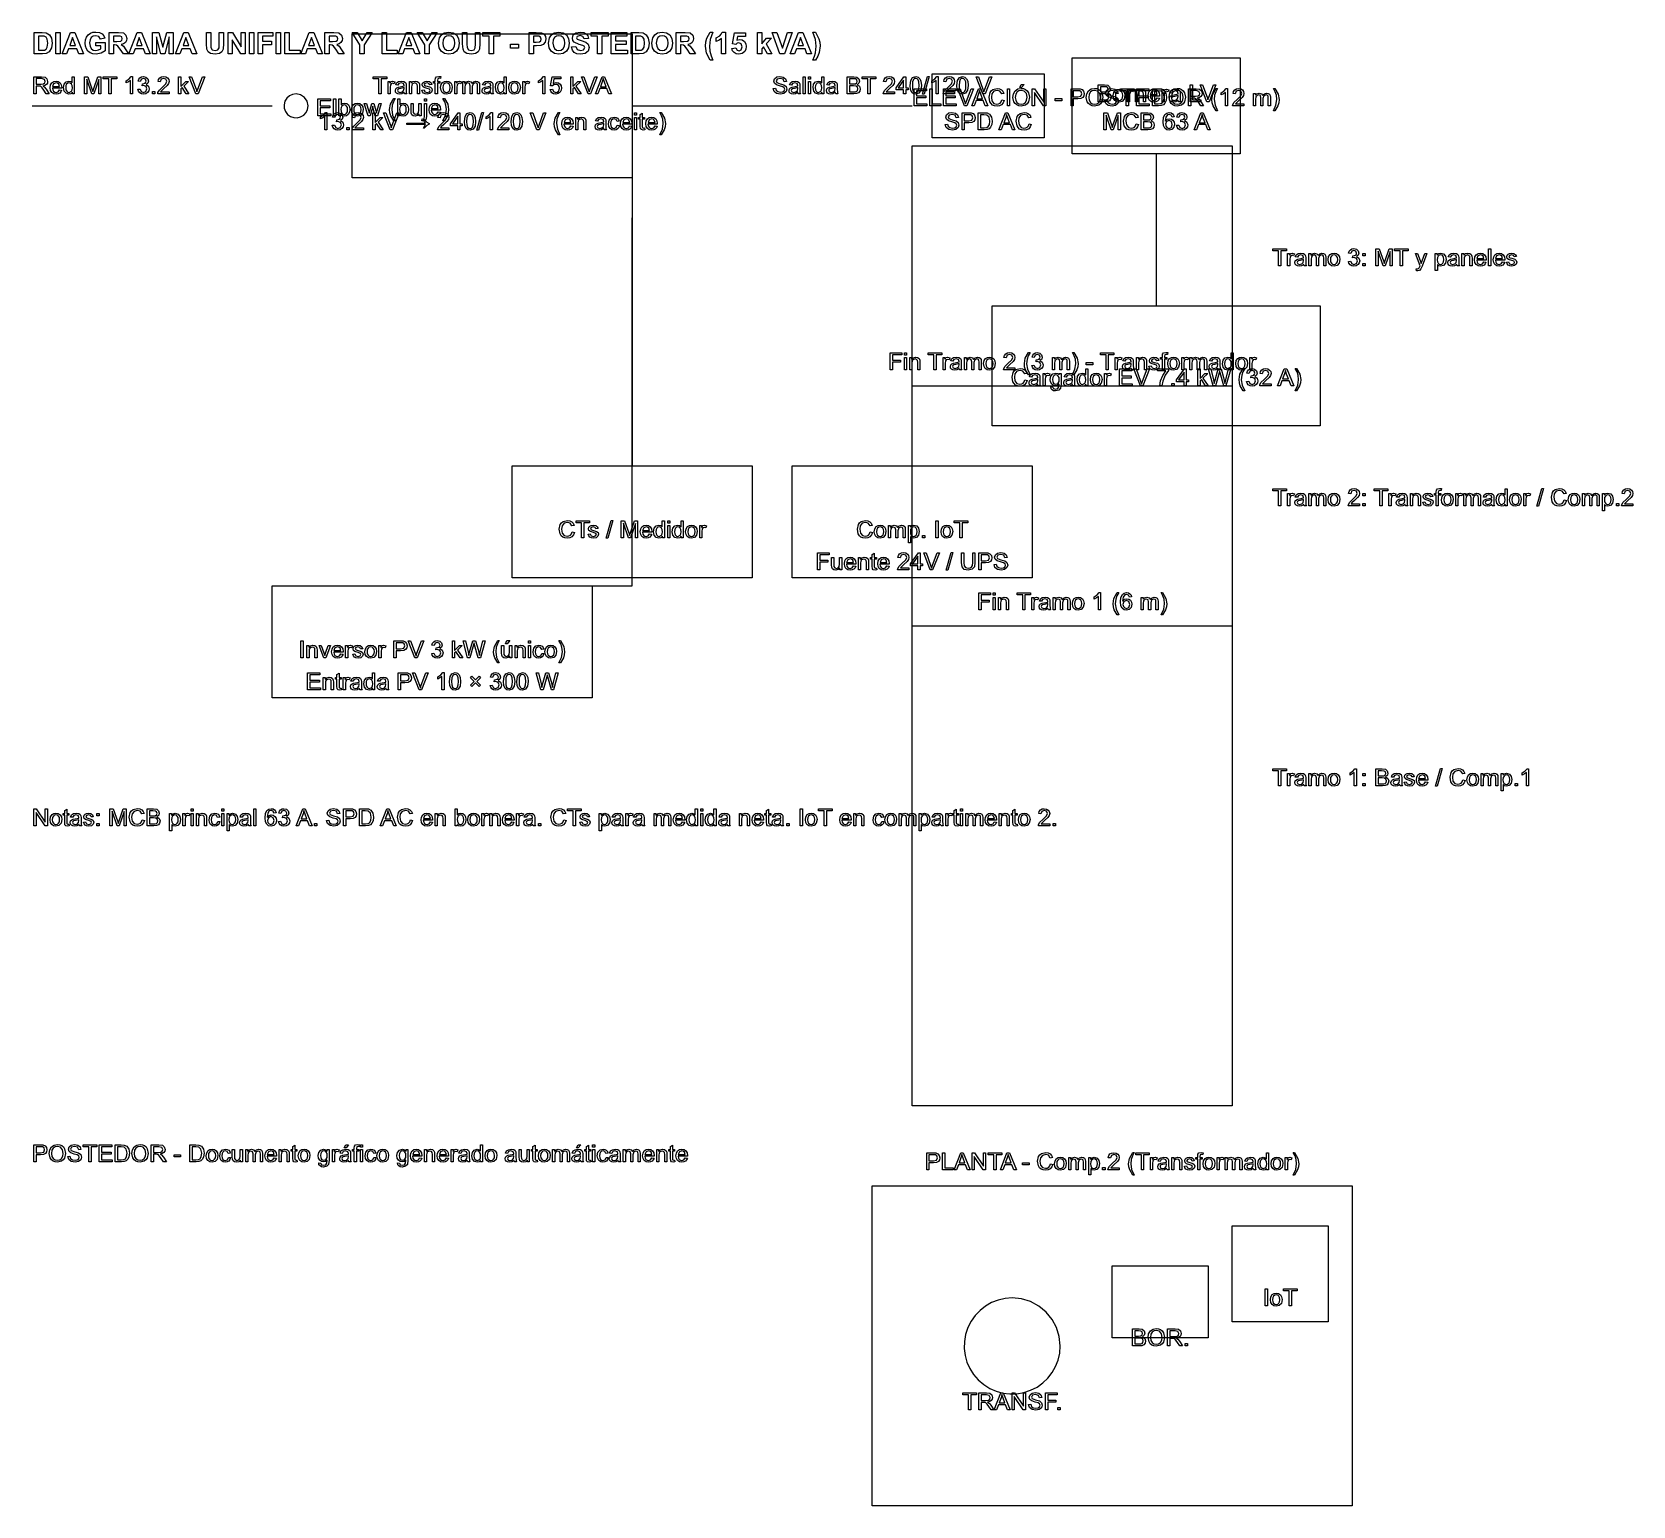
# Model space of a CAD drawing. Extents: x 10 to 410, y -78 to 290.
import ezdxf

# ---------------------------------------------------------------- set-up
doc = ezdxf.new("R2010")
doc.units = 0

msp = doc.modelspace()

# ---------------------------------------------------------------- linework, layer by layer
at = {"layer": 'Layer 1', "color": 7}
for points in [[(10.541992, 290.368652), (12.523193, 290.368652), (13.544922, 290.266113), (14.354248, 289.771728), (14.866943, 288.900147), (15.042725, 287.633057), (14.87793, 286.490479), (14.302979, 285.541992), (13.54126, 285.113525), (12.581787, 285), (10.541992, 285), (10.541992, 290.368652)], [(22.886963, 285), (21.707764, 285), (21.239014, 286.219482), (19.093018, 286.219482), (18.649902, 285), (17.5, 285), (19.591064, 290.368652), (20.737305, 290.368652), (22.886963, 285)], [(39.553223, 285), (38.374023, 285), (37.905273, 286.219482), (35.759277, 286.219482), (35.316162, 285), (34.16626, 285), (36.257324, 290.368652), (37.403564, 290.368652), (39.553223, 285)], [(51.217041, 285), (50.037842, 285), (49.569092, 286.219482), (47.423096, 286.219482), (46.97998, 285), (45.830078, 285), (47.921143, 290.368652), (49.067383, 290.368652), (51.217041, 285)], [(53.590088, 290.368652), (54.674072, 290.368652), (54.674072, 287.460938), (54.714352, 286.563721), (55.043942, 286.032715), (55.761716, 285.834961), (56.457517, 286.021729), (56.739499, 286.486816), (56.787109, 287.398682), (56.787109, 290.368652), (57.871094, 290.368652), (57.871094, 287.548828), (57.783204, 286.182861), (57.457276, 285.509033), (56.827394, 285.06958), (55.794679, 284.908447), (54.626466, 285.084229), (54.000245, 285.545654), (53.69629, 286.142578), (53.590089, 287.504883), (53.590088, 290.368652)], [(82.601318, 285), (81.422119, 285), (80.953369, 286.219482), (78.807373, 286.219482), (78.364258, 285), (77.214355, 285), (79.30542, 290.368652), (80.45166, 290.368652), (82.601318, 285)], [(106.91406, 285), (105.73486, 285), (105.26611, 286.219482), (103.12012, 286.219482), (102.677, 285), (101.5271, 285), (103.61816, 290.368652), (104.7644, 290.368652), (106.91406, 285)], [(104.91821, 287.124023), (104.17847, 289.116211), (103.45337, 287.124023), (104.91821, 287.124023)], [(111.58325, 287.651367), (111.82861, 289.02832), (112.32666, 289.764404), (113.02246, 290.247803), (114.17969, 290.460205), (115.247193, 290.276184), (116.07666, 289.724121), (116.612243, 288.844299), (116.79077, 287.677002), (116.614072, 286.517944), (116.08398, 285.640869), (115.25818, 285.091553), (114.19434, 284.908447), (113.11951, 285.090637), (112.29004, 285.637207), (111.759948, 286.506958), (111.58325, 287.651367), (111.58325, 287.651367)], [(112.7002, 287.687988), (112.805485, 286.885986), (113.12134, 286.303711), (113.599242, 285.952148), (114.19067, 285.834961), (114.780275, 285.951233), (115.25269, 286.300049), (115.5658, 286.885071), (115.67017, 287.702637), (115.568545, 288.508301), (115.26367, 289.07959), (114.794005, 289.420166), (114.19067, 289.533691), (113.58551, 289.418335), (113.11035, 289.072266), (112.802737, 288.497314), (112.7002, 287.687988), (112.7002, 287.687988)], [(117.62939, 290.368652), (118.71338, 290.368652), (118.71338, 287.460937), (118.75368, 286.563721), (119.08327, 286.032715), (119.80105, 285.834961), (120.49685, 286.021729), (120.77883, 286.486816), (120.82643, 287.398682), (120.82643, 290.368652), (121.91041, 290.368652), (121.91041, 287.548828), (121.82251, 286.182861), (121.49658, 285.509033), (120.8667, 285.06958), (119.83398, 284.908447), (118.66577, 285.084229), (118.03955, 285.545654), (117.7356, 286.142578), (117.62939, 287.504883), (117.62939, 290.368652)], [(135.3833, 289.460449), (135.3833, 287.937012), (135.97656, 287.937012), (136.8335, 288.021241), (137.17041, 288.284913), (137.29492, 288.702393), (137.1228, 289.185791), (136.68701, 289.423829), (135.90698, 289.46045), (135.3833, 289.460449)], [(139.08203, 287.651367), (139.32739, 289.02832), (139.82544, 289.764404), (140.52124, 290.247803), (141.67847, 290.460205), (142.745972, 290.276184), (143.57544, 289.724121), (144.111023, 288.844299), (144.28955, 287.677002), (144.112853, 286.517944), (143.58276, 285.640869), (142.75696, 285.091553), (141.69312, 284.908447), (140.61829, 285.090637), (139.78882, 285.637207), (139.258727, 286.506958), (139.08203, 287.651367), (139.08203, 287.651367)], [(140.19897, 287.687988), (140.304258, 286.885986), (140.62012, 286.303711), (141.098023, 285.952148), (141.68945, 285.834961), (142.279053, 285.951233), (142.75146, 286.300049), (143.064578, 286.885071), (143.16895, 287.702637), (143.067325, 288.508301), (142.76245, 289.07959), (142.292785, 289.420166), (141.68945, 289.533691), (141.08429, 289.418335), (140.60913, 289.072266), (140.30151, 288.497314), (140.19897, 287.687988), (140.19897, 287.687988)], [(144.86084, 286.746826), (145.91553, 286.849365), (146.30005, 286.069336), (147.0874, 285.820312), (147.87476, 286.040039), (148.14209, 286.560059), (148.02856, 286.882324), (147.64038, 287.116699), (146.77246, 287.351074), (145.54932, 287.88208), (145.178527, 288.373718), (145.05493, 288.962402), (145.28564, 289.727783), (145.95581, 290.273437), (147.01416, 290.460205), (147.899475, 290.349426), (148.53394, 290.01709), (148.924867, 289.499817), (149.07227, 288.834228), (147.98828, 288.786621), (147.68799, 289.379883), (147.00317, 289.562989), (146.26343, 289.368897), (146.09131, 289.035645), (146.25244, 288.709717), (147.24854, 288.35083), (148.41675, 287.962647), (149.01001, 287.416992), (149.22607, 286.563721), (148.96973, 285.699463), (148.24463, 285.098877), (147.07642, 284.904785), (146.176455, 285.021973), (145.5127, 285.373535), (145.076905, 285.953064), (144.86084, 286.746826), (144.86084, 286.746826)], [(159.71802, 290.368652), (161.69922, 290.368652), (162.72095, 290.266113), (163.53027, 289.771728), (164.04297, 288.900147), (164.21875, 287.633057), (164.05396, 286.490479), (163.479, 285.541992), (162.71729, 285.113525), (161.75781, 285), (159.71802, 285), (159.71802, 290.368652)], [(160.802, 289.460449), (160.802, 285.904541), (161.61133, 285.904541), (162.26685, 285.955811), (162.70264, 286.179199), (162.98828, 286.695557), (163.09814, 287.680664), (162.98828, 288.636475), (162.68066, 289.156494), (162.17896, 289.40918), (161.28906, 289.46045), (160.802, 289.460449)], [(164.91821, 287.651367), (165.16357, 289.02832), (165.66162, 289.764404), (166.35742, 290.247803), (167.51465, 290.460205), (168.582153, 290.276184), (169.41162, 289.724121), (169.947203, 288.844299), (170.12573, 287.677002), (169.949035, 286.517944), (169.41895, 285.640869), (168.593142, 285.091553), (167.5293, 284.908447), (166.45447, 285.090637), (165.625, 285.637207), (165.094908, 286.506958), (164.91821, 287.651367), (164.91821, 287.651367)], [(166.03516, 287.687988), (166.140445, 286.885986), (166.4563, 286.303711), (166.934203, 285.952148), (167.52563, 285.834961), (168.115235, 285.951233), (168.58765, 286.300049), (168.90076, 286.885071), (169.00513, 287.702637), (168.903505, 288.508301), (168.59863, 289.07959), (168.128965, 289.420166), (167.52563, 289.533691), (166.92047, 289.418335), (166.44531, 289.072266), (166.137698, 288.497314), (166.03516, 287.687988), (166.03516, 287.687988)], [(172.05933, 288.098144), (172.86133, 288.098144), (173.83545, 288.164062), (174.1394, 288.391113), (174.24927, 288.793945), (174.10278, 289.229736), (173.69629, 289.442139), (172.90527, 289.46045), (172.05933, 289.46045), (172.05933, 288.098144)], [(180.1709, 283.421631), (179.46411, 283.421631), (178.61084, 285.179443), (178.31787, 286.94458), (178.408507, 287.974548), (178.68042, 288.947754), (179.47876, 290.460205), (180.18188, 290.460205), (179.48975, 288.570557), (179.30298, 286.922607), (179.41284, 285.692139), (179.72046, 284.494629), (180.1709, 283.421631), (180.1709, 283.421631)], [(183.37524, 285), (182.34619, 285), (182.34619, 288.878174), (181.731875, 288.419495), (181.01685, 288.098144), (181.01685, 289.031982), (181.89209, 289.530029), (182.290342, 289.930115), (182.54028, 290.390625), (183.37524, 290.390625), (183.37524, 285)], [(184.92798, 286.380615), (185.95337, 286.486816), (186.21338, 285.933838), (186.71143, 285.732422), (187.25708, 285.992432), (187.48047, 286.783447), (187.25708, 287.523193), (186.68213, 287.772217), (186.2619, 287.674255), (185.88745, 287.380371), (185.05249, 287.501221), (185.57983, 290.29541), (188.30078, 290.29541), (188.30078, 289.332275), (186.35986, 289.332275), (186.19873, 288.42041), (186.90186, 288.592529), (187.534485, 288.468018), (188.06274, 288.094482), (188.4198, 287.522278), (188.53882, 286.801758), (188.44269, 286.174622), (188.1543, 285.618896), (187.528995, 285.086059), (186.70044, 284.908447), (186.025695, 285.00824), (185.48828, 285.307617), (185.11383, 285.775451), (184.92798, 286.380615), (184.92798, 286.380615)], [(204.85352, 285), (203.67432, 285), (203.20557, 286.219482), (201.05957, 286.219482), (200.61646, 285), (199.46655, 285), (201.55762, 290.368652), (202.70386, 290.368652), (204.85352, 285)], [(202.85767, 287.124023), (202.11792, 289.116211), (201.39282, 287.124023), (202.85767, 287.124023)], [(205.1355, 283.421631), (205.56396, 284.421387), (205.79468, 285.223389), (205.95215, 286.083984), (206.00345, 286.922607), (205.81668, 288.570557), (205.1282, 290.460205), (205.82767, 290.460205), (206.6846, 288.790283), (206.915315, 287.901306), (206.99222, 286.999512), (206.75052, 285.358887), (206.387055, 284.38385), (205.84598, 283.421631), (205.1355, 283.421631)], [(11.040039, 277.399414), (12.261719, 277.399414), (12.871094, 277.478515), (13.205078, 277.736328), (13.319336, 278.123046), (13.09668, 278.624023), (12.399414, 278.820312), (11.040039, 278.820312), (11.040039, 277.399414)], [(16.858398, 276.001953), (17.40332, 275.93457), (17.219482, 275.510498), (16.925781, 275.193359), (16.528809, 274.995605), (16.035156, 274.929687), (15.422852, 275.034424), (14.951172, 275.348633), (14.652344, 275.854736), (14.552734, 276.529297), (14.653809, 277.226562), (14.957031, 277.748047), (15.421387, 278.073242), (16.005859, 278.18164), (16.572754, 278.075439), (17.025391, 277.756836), (17.322021, 277.245605), (17.420898, 276.561523), (17.417968, 276.420898), (15.097656, 276.420898), (15.184814, 275.968261), (15.387695, 275.635742), (15.680664, 275.431396), (16.038086, 275.363281), (16.533203, 275.515625), (16.858398, 276.001953), (16.858398, 276.001953)], [(15.126953, 276.854492), (16.864258, 276.854492), (16.665039, 277.443359), (16.375732, 277.671875), (16.011719, 277.748047), (15.399414, 277.504883), (15.126953, 276.854492), (15.126953, 276.854492)], [(18.416992, 276.552734), (18.47998, 276.030518), (18.668945, 275.65918), (18.943603, 275.437256), (19.263672, 275.363281), (19.849609, 275.644531), (20.031982, 276.002686), (20.092773, 276.508789), (20.03125, 277.0625), (19.84668, 277.446289), (19.572021, 277.67041), (19.240234, 277.745117), (18.917236, 277.67334), (18.651367, 277.458008), (18.475586, 277.088135), (18.416992, 276.552734), (18.416992, 276.552734)], [(35.130859, 275), (34.603516, 275), (34.603516, 278.360352), (34.102539, 277.99707), (33.548828, 277.724609), (33.548828, 278.234375), (34.322266, 278.738281), (34.791016, 279.3125), (35.130859, 279.3125), (35.130859, 275)], [(36.484375, 276.133789), (37.011719, 276.204101), (37.319336, 275.55664), (37.852539, 275.360351), (38.479492, 275.618164), (38.737305, 276.256835), (38.5, 276.854492), (37.896484, 277.091796), (37.524414, 277.033202), (37.583004, 277.496093), (37.667964, 277.490233), (38.274409, 277.666014), (38.476557, 277.889403), (38.54394, 278.208006), (38.347651, 278.688475), (37.840815, 278.878905), (37.32812, 278.685545), (37.064448, 278.105467), (36.537104, 278.199217), (36.695307, 278.669432), (36.976557, 279.01953), (37.361079, 279.239256), (37.829097, 279.312499), (38.476557, 279.160155), (38.927729, 278.749999), (39.085932, 278.196288), (38.936518, 277.689452), (38.494136, 277.32617), (39.085932, 276.95996), (39.29687, 276.268553), (39.194331, 275.748534), (38.886714, 275.313475), (38.422358, 275.021239), (37.849604, 274.923827), (37.331782, 275.008055), (36.909175, 275.260741), (36.616938, 275.64746), (36.48437, 276.133788), (36.484375, 276.133789)], [(44.256836, 275.506836), (44.256836, 275), (41.417969, 275), (41.479489, 275.366211), (41.825192, 275.9375), (42.516599, 276.587891), (43.462888, 277.496094), (43.708981, 278.131836), (43.483395, 278.65918), (42.900388, 278.875977), (42.291013, 278.647461), (42.059567, 278.014648), (41.517575, 278.070312), (41.650141, 278.604248), (41.93652, 278.993164), (42.362058, 279.232666), (42.912106, 279.3125), (43.465817, 279.226807), (43.890622, 278.969726), (44.160886, 278.585937), (44.250974, 278.120117), (44.145505, 277.613281), (43.793942, 277.088867), (42.982419, 276.333008), (42.373044, 275.791016), (42.150388, 275.506836), (44.256836, 275.506836)], [(103.021484, 275.383789), (102.456055, 275.032227), (101.875977, 274.929688), (101.422607, 274.991943), (101.087891, 275.178711), (100.881348, 275.465088), (100.8125, 275.820312), (100.915039, 276.236328), (101.1875, 276.541016), (101.568359, 276.713867), (102.037109, 276.792969), (102.977539, 276.97461), (102.980439, 277.112305), (102.831025, 277.566407), (102.230439, 277.745118), (101.679657, 277.613282), (101.418915, 277.153321), (100.90329, 277.223633), (101.134736, 277.756836), (101.600556, 278.070312), (102.306611, 278.181641), (102.954072, 278.087891), (103.320282, 277.850586), (103.484345, 277.493164), (103.510715, 277.006836), (103.510715, 276.303711), (103.542945, 275.37207), (103.677734, 275), (103.126953, 275), (103.021484, 275.383789), (103.021484, 275.383789)], [(102.977534, 276.561523), (102.116206, 276.362305), (101.656245, 276.256836), (101.448237, 276.083984), (101.374997, 275.834961), (101.5332, 275.483398), (102.00195, 275.342773), (102.543942, 275.474609), (102.892575, 275.84082), (102.977535, 276.368164), (102.977534, 276.561523)], [(107.454102, 275.928711), (107.975586, 276.010742), (108.21875, 275.530273), (108.78125, 275.363281), (109.320312, 275.509765), (109.496094, 275.858398), (109.34082, 276.139648), (108.801758, 276.318359), (107.996094, 276.570312), (107.65625, 276.866211), (107.541992, 277.285156), (107.635742, 277.668945), (107.896484, 277.964843), (108.230469, 278.117187), (108.6875, 278.18164), (109.329102, 278.076171), (109.739258, 277.789062), (109.920898, 277.308593), (109.405273, 277.238281), (109.200195, 277.613281), (108.725586, 277.748047), (108.207031, 277.62793), (108.051758, 277.34668), (108.116208, 277.162109), (108.318356, 277.021484), (108.784177, 276.886719), (109.563474, 276.640625), (109.912106, 276.365234), (110.038087, 275.914063), (109.882809, 275.416016), (109.440427, 275.055664), (108.784177, 274.929688), (108.249508, 274.992676), (107.858395, 275.181641), (107.599118, 275.494385), (107.454099, 275.928711), (107.454102, 275.928711)], [(112.13574, 276.555664), (112.255858, 277.307861), (112.61621, 277.835938), (113.061525, 278.095215), (113.59473, 278.181641), (114.177735, 278.076172), (114.64355, 277.759766), (114.948972, 277.260254), (115.05078, 276.599609), (114.86914, 275.65332), (114.34473, 275.120117), (113.59473, 274.929688), (113.003665, 275.034424), (112.53711, 275.348633), (112.236082, 275.859863), (112.13574, 276.555664), (112.13574, 276.555664)], [(112.67773, 276.555664), (112.742917, 276.032715), (112.93848, 275.65918), (113.232912, 275.437256), (113.59473, 275.363281), (113.954345, 275.437988), (114.24805, 275.662109), (114.443605, 276.039307), (114.50879, 276.573242), (114.442872, 277.080078), (114.24512, 277.446289), (113.952152, 277.67041), (113.59473, 277.745117), (113.232912, 277.671143), (112.93848, 277.449219), (112.742917, 277.077881), (112.67773, 276.555664), (112.67773, 276.555664)], [(124.69531, 275.383789), (124.12988, 275.032227), (123.5498, 274.929688), (123.096435, 274.991943), (122.76172, 275.178711), (122.555177, 275.465088), (122.48633, 275.820312), (122.58887, 276.236328), (122.86133, 276.541016), (123.24219, 276.713867), (123.71094, 276.792969), (124.65137, 276.97461), (124.65437, 277.112305), (124.50495, 277.566407), (123.90437, 277.745118), (123.35359, 277.613282), (123.09284, 277.153321), (122.57722, 277.223633), (122.80866, 277.756836), (123.27448, 278.070312), (123.98054, 278.181641), (124.628, 278.087891), (124.99421, 277.850586), (125.15827, 277.493164), (125.18467, 277.006836), (125.18467, 276.303711), (125.21687, 275.37207), (125.35163, 275), (124.80085, 275), (124.69538, 275.383789), (124.69531, 275.383789)], [(124.65141, 276.561523), (123.79008, 276.362305), (123.33012, 276.256836), (123.12211, 276.083984), (123.04891, 275.834961), (123.20711, 275.483398), (123.67586, 275.342773), (124.21785, 275.474609), (124.56649, 275.84082), (124.65149, 276.368164), (124.65141, 276.561523)], [(126.35352, 276.552734), (126.416507, 276.030518), (126.60547, 275.65918), (126.880127, 275.437256), (127.2002, 275.363281), (127.78613, 275.644531), (127.968508, 276.002686), (128.0293, 276.508789), (127.967775, 277.0625), (127.7832, 277.446289), (127.508545, 277.67041), (127.17676, 277.745117), (126.853762, 277.67334), (126.58789, 277.458008), (126.412113, 277.088135), (126.35352, 276.552734), (126.35352, 276.552734)], [(129.14258, 276.555664), (129.262698, 277.307862), (129.62305, 277.835938), (130.068358, 278.095215), (130.60156, 278.181641), (131.184568, 278.076172), (131.65039, 277.759766), (131.955813, 277.260254), (132.05762, 276.59961), (131.87598, 275.653321), (131.35156, 275.120117), (130.60156, 274.929688), (130.010497, 275.034424), (129.54395, 275.348633), (129.242923, 275.859864), (129.14258, 276.555664), (129.14258, 276.555664)], [(129.68457, 276.555664), (129.749755, 276.032715), (129.94531, 275.65918), (130.239742, 275.437256), (130.60156, 275.363282), (130.96118, 275.437989), (131.25488, 275.66211), (131.450443, 276.039307), (131.51563, 276.573242), (131.44971, 277.080078), (131.25195, 277.446289), (130.958983, 277.67041), (130.60156, 277.745117), (130.239742, 277.671143), (129.94531, 277.449219), (129.749755, 277.077881), (129.68457, 276.555664), (129.68457, 276.555664)], [(138.18066, 275), (137.65332, 275), (137.65332, 278.360352), (137.15234, 277.99707), (136.59863, 277.724609), (136.59863, 278.234375), (137.37207, 278.738281), (137.84082, 279.3125), (138.18066, 279.3125), (138.18066, 275)], [(139.53125, 276.125), (140.08496, 276.171875), (140.36914, 275.5625), (140.91113, 275.360352), (141.262693, 275.432129), (141.55566, 275.647461), (141.75342, 275.981445), (141.81934, 276.40918), (141.755618, 276.812744), (141.56445, 277.121094), (141.272948, 277.31665), (140.90234, 277.381836), (140.44238, 277.264648), (140.12012, 276.96582), (139.625, 277.030273), (140.04102, 279.236328), (142.17676, 279.236328), (142.17676, 278.732422), (140.46289, 278.732422), (140.23145, 277.578125), (141.04297, 277.847656), (141.561525, 277.750244), (141.99219, 277.458008), (142.28223, 277.012695), (142.37891, 276.456055), (142.293948, 275.912598), (142.03906, 275.448242), (141.550537, 275.057129), (140.91113, 274.926758), (140.378663, 275.008789), (139.95312, 275.254883), (139.663083, 275.636474), (139.53125, 276.125), (139.53125, 276.125)], [(152.07324, 276.763672), (153.5293, 276.763672), (153.08105, 277.953125), (152.77637, 278.84375), (152.54492, 278.023438), (152.07324, 276.763672)], [(195.26953, 276.379883), (195.80566, 276.426758), (195.98145, 275.896484), (196.41504, 275.5625), (197.07422, 275.436523), (197.64844, 275.533203), (198.01758, 275.796875), (198.14062, 276.166016), (198.02344, 276.517578), (197.63672, 276.772461), (196.87207, 276.980469), (196.04297, 277.25), (195.58301, 277.648438), (195.43359, 278.184571), (195.61816, 278.791016), (196.15723, 279.22168), (196.94531, 279.368164), (197.78613, 279.212891), (198.34863, 278.761719), (198.55957, 278.084961), (198.01465, 278.043945), (197.71582, 278.65918), (196.96875, 278.867187), (196.21582, 278.676758), (195.98145, 278.222656), (196.14844, 277.841797), (197.00391, 277.53418), (197.95605, 277.261719), (198.50977, 276.822266), (198.68848, 276.212891), (198.49219, 275.56543), (197.92676, 275.09375), (197.10059, 274.926758), (196.12207, 275.09668), (195.50391, 275.606445), (195.26953, 276.379883), (195.26953, 276.379883)], [(201.42773, 275.383789), (200.8623, 275.032227), (200.28223, 274.929688), (199.828857, 274.991943), (199.49414, 275.178711), (199.287597, 275.465088), (199.21875, 275.820312), (199.32129, 276.236328), (199.59375, 276.541016), (199.97461, 276.713867), (200.44336, 276.792969), (201.38379, 276.97461), (201.38679, 277.112305), (201.23737, 277.566407), (200.63679, 277.745118), (200.08601, 277.613282), (199.82527, 277.153321), (199.30964, 277.223633), (199.54109, 277.756836), (200.00691, 278.070312), (200.71296, 278.181641), (201.36042, 278.087891), (201.72663, 277.850586), (201.89069, 277.493164), (201.91709, 277.006836), (201.91709, 276.303711), (201.94929, 275.37207), (202.08405, 275), (201.53327, 275), (201.4278, 275.383789), (201.42773, 275.383789)], [(201.38383, 276.561523), (200.5225, 276.362305), (200.06254, 276.256836), (199.85453, 276.083984), (199.78133, 275.834961), (199.93953, 275.483398), (200.40828, 275.342773), (200.95028, 275.474609), (201.29891, 275.84082), (201.38391, 276.368164), (201.38383, 276.561523)], [(204.07031, 278.688477), (204.07031, 279.294922), (204.59766, 279.294922), (204.59766, 278.688477), (204.07031, 278.688477)], [(205.75195, 276.552734), (205.81494, 276.030518), (206.00391, 275.65918), (206.278565, 275.437256), (206.59863, 275.363281), (207.18457, 275.644531), (207.36694, 276.002686), (207.42773, 276.508789), (207.366207, 277.0625), (207.18164, 277.446289), (206.906985, 277.67041), (206.5752, 277.745117), (206.252197, 277.67334), (205.98633, 277.458008), (205.810545, 277.088135), (205.75195, 276.552734), (205.75195, 276.552734)], [(210.76758, 275.383789), (210.20215, 275.032227), (209.62207, 274.929688), (209.168697, 274.991943), (208.83398, 275.178711), (208.627437, 275.465088), (208.55859, 275.820312), (208.66113, 276.236328), (208.93359, 276.541016), (209.31445, 276.713867), (209.7832, 276.792969), (210.72363, 276.97461), (210.72663, 277.112305), (210.57722, 277.566407), (209.97663, 277.745118), (209.42585, 277.613282), (209.16511, 277.153321), (208.64948, 277.223633), (208.88093, 277.756836), (209.34675, 278.070312), (210.0528, 278.181641), (210.70027, 278.087891), (211.06648, 277.850586), (211.23054, 277.493164), (211.25694, 277.006836), (211.25694, 276.303711), (211.28914, 275.37207), (211.42391, 275), (210.87313, 275), (210.76766, 275.383789), (210.76758, 275.383789)], [(210.72368, 276.561523), (209.86235, 276.362305), (209.40239, 276.256836), (209.19439, 276.083984), (209.12109, 275.834961), (209.2793, 275.483398), (209.74805, 275.342773), (210.29004, 275.474609), (210.63867, 275.84082), (210.72367, 276.368164), (210.72368, 276.561523)], [(214.35352, 277.490234), (215.28223, 277.490234), (215.82422, 277.540039), (216.14941, 277.753907), (216.26074, 278.128907), (216.1582, 278.503907), (215.86523, 278.726563), (215.21191, 278.788086), (214.35352, 278.788086), (214.35352, 277.490234)], [(214.35352, 275.506836), (215.42285, 275.506836), (215.80957, 275.527344), (216.1377, 275.644531), (216.35449, 275.881836), (216.43949, 276.245117), (216.31645, 276.661133), (215.97367, 276.910156), (215.34672, 276.983398), (214.35356, 276.983398), (214.35352, 275.506836)], [(225.5918, 275.506836), (225.5918, 275), (222.75293, 275), (222.81443, 275.366211), (223.16014, 275.9375), (223.85154, 276.587891), (224.79783, 277.496094), (225.04393, 278.131836), (224.81834, 278.65918), (224.23533, 278.875977), (223.62596, 278.647461), (223.39451, 278.014648), (222.85252, 278.070312), (222.985105, 278.604248), (223.27146, 278.993164), (223.697002, 279.232666), (224.24705, 279.3125), (224.80076, 279.226807), (225.22557, 278.969726), (225.495832, 278.585937), (225.58592, 278.120117), (225.48045, 277.613281), (225.12889, 277.088867), (224.31736, 276.333008), (223.70799, 275.791016), (223.48533, 275.506836), (225.5918, 275.506836)], [(227.84766, 276.511719), (227.84766, 278.448242), (226.50293, 276.511719), (227.84766, 276.511719)], [(229.49414, 277.118164), (229.64941, 278.342773), (230.11523, 279.060547), (230.89453, 279.3125), (231.50098, 279.171875), (231.93164, 278.770508), (232.19824, 278.131836), (232.29494, 277.118164), (232.13967, 275.896484), (231.67385, 275.178711), (230.89455, 274.926758), (230.34011, 275.038086), (229.91897, 275.37207), (229.600362, 276.07666), (229.49416, 277.118164), (229.49414, 277.118164)], [(230.03613, 277.118164), (230.097655, 276.237061), (230.28223, 275.708984), (230.559815, 275.44751), (230.89453, 275.360352), (231.228515, 275.448242), (231.50391, 275.711914), (231.690675, 276.239258), (231.75293, 277.118164), (231.690675, 278.000732), (231.50391, 278.527344), (231.22705, 278.788818), (230.88867, 278.875977), (230.56201, 278.799072), (230.30859, 278.568359), (230.104245, 278.009521), (230.03613, 277.118164), (230.03613, 277.118164)], [(232.58203, 274.926758), (233.82715, 279.368164), (234.24902, 279.368164), (233.00684, 274.926758), (232.58203, 274.926758)], [(236.48437, 275), (235.95703, 275), (235.95703, 278.360352), (235.45605, 277.99707), (234.90234, 277.724609), (234.90234, 278.234375), (235.67578, 278.738281), (236.14453, 279.3125), (236.48437, 279.3125), (236.48437, 275)], [(240.60645, 275.506836), (240.60645, 275), (237.76758, 275), (237.82908, 275.366211), (238.17478, 275.9375), (238.86619, 276.587891), (239.81248, 277.496094), (240.05857, 278.131836), (239.83299, 278.65918), (239.24998, 278.875977), (238.6406, 278.647461), (238.40916, 278.014648), (237.86717, 278.070312), (237.999755, 278.604248), (238.28611, 278.993164), (238.711648, 279.232666), (239.2617, 279.3125), (239.815408, 279.226807), (240.24021, 278.969726), (240.51048, 278.585937), (240.60057, 278.120117), (240.4951, 277.613281), (240.14353, 277.088867), (239.33201, 276.333008), (238.72264, 275.791016), (238.49998, 275.506836), (240.60645, 275.506836)], [(241.17187, 277.118164), (241.32715, 278.342773), (241.79297, 279.060547), (242.57227, 279.3125), (243.17871, 279.171875), (243.60937, 278.770508), (243.87598, 278.131836), (243.97268, 277.118164), (243.8174, 275.896484), (243.35158, 275.178711), (242.57229, 274.926758), (242.017842, 275.038086), (241.5967, 275.37207), (241.278092, 276.07666), (241.17189, 277.118164), (241.17187, 277.118164)], [(241.71387, 277.118164), (241.775393, 276.237061), (241.95996, 275.708984), (242.237548, 275.44751), (242.57227, 275.360352), (242.906253, 275.448242), (243.18164, 275.711914), (243.368405, 276.239258), (243.43066, 277.118164), (243.368405, 278.000732), (243.18164, 278.527344), (242.904788, 278.788818), (242.56641, 278.875977), (242.239745, 278.799072), (241.98633, 278.568359), (241.781985, 278.009521), (241.71387, 277.118164), (241.71387, 277.118164)], [(252.426758, 273.505859), (252.995117, 273.362305), (252.744629, 272.744873), (252.350586, 272.292969), (251.835693, 272.018311), (251.216797, 271.926758), (250.586914, 271.99707), (250.085937, 272.208008), (249.703613, 272.555176), (249.423828, 273.02832), (249.198242, 274.179688), (249.453125, 275.348633), (249.764404, 275.788818), (250.182617, 276.107422), (251.225586, 276.368164), (251.818848, 276.286133), (252.30957, 276.040039), (252.682373, 275.645264), (252.921875, 275.117188), (252.362305, 274.985352), (251.928711, 275.667969), (251.213867, 275.881836), (250.384766, 275.644531), (249.918945, 275.005859), (249.78418, 274.182617), (249.942383, 273.224609), (250.44043, 272.615234), (251.169922, 272.413086), (251.61084, 272.481934), (251.978516, 272.688477), (252.256103, 273.030518), (252.426758, 273.505859), (252.426758, 273.505859)], [(255.189453, 274.091797), (255.333008, 275.044678), (255.763672, 275.764648), (256.421387, 276.219482), (257.246094, 276.371094), (257.811523, 276.300049), (258.318359, 276.086914), (258.738769, 275.746338), (259.044922, 275.292969), (259.296875, 274.141602), (259.033203, 272.972656), (258.7146, 272.519287), (258.286133, 272.19043), (257.243164, 271.926758), (256.668945, 272), (256.15918, 272.219727), (255.739502, 272.566162), (255.435547, 273.019531), (255.189453, 274.091797), (255.189453, 274.091797)], [(256.882812, 276.558593), (257.272461, 277.378905), (257.963867, 277.378905), (257.319336, 276.558593), (256.882812, 276.558593)], [(273.523437, 274.091797), (273.666992, 275.044678), (274.097656, 275.764648), (274.755371, 276.219482), (275.580078, 276.371094), (276.145508, 276.300049), (276.652344, 276.086914), (277.072754, 275.746338), (277.378906, 275.292969), (277.630859, 274.141602), (277.367187, 272.972656), (277.048584, 272.519287), (276.620117, 272.19043), (275.577148, 271.926758), (275.002929, 272), (274.493164, 272.219727), (274.073486, 272.566162), (273.769531, 273.019531), (273.523437, 274.091797), (273.523437, 274.091797)], [(277.05469, 275.490234), (277.9834, 275.490234), (278.52539, 275.540039), (278.85059, 275.753907), (278.96191, 276.128907), (278.85937, 276.503907), (278.56641, 276.726563), (277.91309, 276.788086), (277.05469, 276.788086), (277.05469, 275.490234)], [(278.169922, 273.379882), (278.706055, 273.426757), (278.881836, 272.896483), (279.31543, 272.562499), (279.974609, 272.436523), (280.548828, 272.533202), (280.917969, 272.796874), (281.041016, 273.166015), (280.923828, 273.517577), (280.537109, 273.77246), (279.772461, 273.980468), (278.943359, 274.25), (278.483398, 274.648438), (278.333984, 275.18457), (278.518555, 275.791016), (279.057617, 276.22168), (279.845703, 276.368164), (280.686523, 276.212891), (281.249023, 275.761719), (281.459961, 275.084961), (280.915039, 275.043945), (280.616211, 275.659179), (279.869141, 275.867187), (279.116211, 275.676757), (278.881836, 275.222656), (279.048828, 274.841796), (279.904297, 274.534179), (280.856445, 274.261718), (281.410156, 273.822265), (281.588867, 273.21289), (281.392578, 272.565429), (280.827148, 272.09375), (280.000977, 271.926757), (279.022461, 272.096679), (278.404297, 272.606445), (278.169922, 273.379882), (278.169922, 273.379882)], [(280.24805, 274.555664), (280.368167, 275.307861), (280.72852, 275.835938), (281.173828, 276.095215), (281.70703, 276.181641), (282.290038, 276.076172), (282.75586, 275.759766), (283.061283, 275.260254), (283.16309, 274.599609), (282.98145, 273.65332), (282.45703, 273.120117), (281.70703, 272.929688), (281.115965, 273.034424), (280.64941, 273.348633), (280.34839, 273.859863), (280.24805, 274.555664), (280.24805, 274.555664)], [(291.24609, 274.001953), (291.79102, 273.93457), (291.60718, 273.510498), (291.31348, 273.193359), (290.916503, 272.995605), (290.42285, 272.929687), (289.810545, 273.034424), (289.33887, 273.348633), (289.04004, 273.854736), (288.94043, 274.529297), (289.041505, 275.226562), (289.34473, 275.748047), (289.80908, 276.073242), (290.39355, 276.18164), (290.96045, 276.075439), (291.41309, 275.756836), (291.709715, 275.245605), (291.80859, 274.561523), (291.80559, 274.420898), (289.48528, 274.420898), (289.57244, 273.968261), (289.77532, 273.635742), (290.068288, 273.431396), (290.42571, 273.363281), (290.92083, 273.515625), (291.24602, 274.001953), (291.24609, 274.001953)], [(294.192383, 274.091797), (294.335938, 275.044678), (294.766602, 275.764648), (295.424316, 276.219482), (296.249023, 276.371094), (296.814453, 276.300049), (297.321289, 276.086914), (297.741699, 275.746338), (298.047852, 275.292969), (298.299805, 274.141602), (298.036133, 272.972656), (297.717529, 272.519287), (297.289062, 272.19043), (296.246094, 271.926758), (295.671875, 272), (295.162109, 272.219727), (294.742432, 272.566162), (294.438477, 273.019531), (294.192383, 274.091797), (294.192383, 274.091797)], [(296.48145, 273.383789), (295.91602, 273.032227), (295.33594, 272.929688), (294.882567, 272.991943), (294.54785, 273.178711), (294.341307, 273.465088), (294.27246, 273.820312), (294.375, 274.236328), (294.64746, 274.541016), (295.02832, 274.713867), (295.49707, 274.792969), (296.4375, 274.97461), (296.4405, 275.112305), (296.29109, 275.566407), (295.6905, 275.745118), (295.13972, 275.613282), (294.87898, 275.153321), (294.36335, 275.223633), (294.5948, 275.756836), (295.06062, 276.070312), (295.76667, 276.181641), (296.41413, 276.087891), (296.78034, 275.850586), (296.94441, 275.493164), (296.97081, 275.006836), (296.97081, 274.303711), (297.00301, 273.37207), (297.13778, 273), (296.58699, 273), (296.48153, 273.383789), (296.48145, 273.383789)], [(305.972656, 270.737305), (305.234375, 272.026367), (305.008056, 272.777832), (304.932617, 273.555664), (305.158203, 274.891602), (305.972656, 276.368164), (306.350586, 276.368164), (305.881836, 275.498047), (305.600586, 274.654297), (305.474609, 273.552734), (305.693603, 272.144287), (306.350586, 270.737305), (305.972656, 270.737305)], [(308.802734, 272), (308.275391, 272), (308.275391, 275.360352), (307.774414, 274.99707), (307.220703, 274.724609), (307.220703, 275.234375), (307.994141, 275.738281), (308.462891, 276.3125), (308.802734, 276.3125), (308.802734, 272)], [(312.924805, 272.506836), (312.924805, 272), (310.085937, 272), (310.147457, 272.366211), (310.493164, 272.9375), (311.18457, 273.587891), (312.130859, 274.496094), (312.376953, 275.131836), (312.151367, 275.65918), (311.568359, 275.875977), (310.958984, 275.647461), (310.727539, 275.014648), (310.185547, 275.070312), (310.318113, 275.604248), (310.604492, 275.993164), (311.030029, 276.232666), (311.580078, 276.3125), (312.133789, 276.226807), (312.558594, 275.969726), (312.828857, 275.585937), (312.918945, 275.120117), (312.813477, 274.613281), (312.461914, 274.088867), (311.650391, 273.333008), (311.041016, 272.791016), (310.818359, 272.506836), (312.924805, 272.506836)], [(320.647461, 270.737305), (320.269531, 270.737305), (320.926514, 272.144287), (321.145508, 273.552734), (321.019531, 274.645508), (320.741211, 275.489258), (320.269531, 276.368164), (320.647461, 276.368164), (321.461914, 274.891602), (321.6875, 273.555664), (321.611328, 272.777832), (321.382812, 272.026367), (320.647461, 270.737305), (320.647461, 270.737305)], [(76, 275), (75.120332, 274.868277), (74.333289, 274.494409), (73.686692, 273.910349), (73.228361, 273.14805), (73.013424, 272.284935), (73.057644, 271.414729), (73.349803, 270.593841), (73.87868, 269.87868), (74.593841, 269.349803), (75.414729, 269.057644), (76.284935, 269.013424), (77.14805, 269.228361), (77.910349, 269.686692), (78.494409, 270.333289), (78.868277, 271.120332), (79, 272), (78.771639, 273.14805), (78.12132, 274.12132), (77.14805, 274.771639), (76, 275), (76, 275)], [(87.216797, 269.5), (86.727539, 269.5), (86.727539, 273.794922), (87.254883, 273.794922), (87.254883, 272.262695), (87.63501, 272.576904), (88.107422, 272.681641), (88.649414, 272.564453), (89.071289, 272.239258), (89.332031, 271.735352), (89.425781, 271.102539), (89.326904, 270.393555), (89.030273, 269.866211), (88.595215, 269.538818), (88.081055, 269.429688), (87.589599, 269.544678), (87.216797, 269.889648), (87.216797, 269.5)], [(87.210897, 271.079102), (87.363241, 270.270508), (87.65621, 269.965088), (88.037069, 269.863281), (88.359335, 269.937988), (88.634726, 270.162109), (88.823691, 270.537109), (88.886679, 271.058594), (88.825888, 271.588135), (88.643515, 271.958008), (88.377646, 272.175537), (88.060507, 272.248047), (87.738242, 272.172607), (87.462851, 271.946289), (87.273886, 271.580078), (87.210897, 271.079102), (87.210897, 271.079102)], [(89.871054, 271.055664), (89.991171, 271.807861), (90.351522, 272.335938), (90.796835, 272.595215), (91.330038, 272.681641), (91.913046, 272.576172), (92.378866, 272.259766), (92.684286, 271.760254), (92.786093, 271.099609), (92.604452, 270.15332), (92.080038, 269.620117), (91.330038, 269.429688), (90.738974, 269.534424), (90.272421, 269.848633), (89.971396, 270.359863), (89.871054, 271.055664), (89.871054, 271.055664)], [(90.413046, 271.055664), (90.478231, 270.532715), (90.673788, 270.15918), (90.968221, 269.937256), (91.330038, 269.863281), (91.689657, 269.937988), (91.983358, 270.162109), (92.178915, 270.539307), (92.244101, 271.073242), (92.178183, 271.580078), (91.980429, 271.946289), (91.68746, 272.17041), (91.330038, 272.245117), (90.968221, 272.171143), (90.673788, 271.949219), (90.478231, 271.577881), (90.413046, 271.055664), (90.413046, 271.055664)], [(100.412109, 268.237305), (99.673828, 269.526367), (99.447509, 270.277832), (99.37207, 271.055664), (99.597656, 272.391602), (100.412109, 273.868164), (100.790039, 273.868164), (100.321289, 272.998047), (100.040039, 272.154297), (99.914062, 271.052734), (100.133056, 269.644287), (100.790039, 268.237305), (100.412109, 268.237305)], [(101.888672, 269.5), (101.399414, 269.5), (101.399414, 273.794922), (101.926758, 273.794922), (101.926758, 272.262695), (102.306885, 272.576904), (102.779297, 272.681641), (103.321289, 272.564453), (103.743164, 272.239258), (104.003906, 271.735352), (104.097656, 271.102539), (103.998779, 270.393555), (103.702148, 269.866211), (103.26709, 269.538818), (102.75293, 269.429688), (102.261474, 269.544678), (101.888672, 269.889648), (101.888672, 269.5)], [(101.882772, 271.079102), (102.035116, 270.270508), (102.328085, 269.965088), (102.708944, 269.863281), (103.03121, 269.937988), (103.306601, 270.162109), (103.495566, 270.537109), (103.558554, 271.058594), (103.497763, 271.588135), (103.31539, 271.958008), (103.04952, 272.175537), (102.732382, 272.248047), (102.410117, 272.172607), (102.134726, 271.946289), (101.94576, 271.580078), (101.882772, 271.079102), (101.882772, 271.079102)], [(107.405273, 268.292969), (107.504883, 268.741211), (107.753906, 268.700195), (107.994141, 268.808593), (108.073241, 269.341796), (108.073241, 272.611328), (108.600585, 272.611328), (108.600585, 269.330078), (108.451171, 268.530273), (108.197753, 268.310547), (107.818358, 268.237305), (107.405272, 268.292969), (107.405273, 268.292969)], [(108.073242, 273.182617), (108.073242, 273.794922), (108.600586, 273.794922), (108.600586, 273.182617), (108.073242, 273.182617)], [(111.53906, 270.501953), (112.08398, 270.43457), (111.900147, 270.010498), (111.60645, 269.693359), (111.209473, 269.495605), (110.71582, 269.429687), (110.103514, 269.534424), (109.631836, 269.848633), (109.333007, 270.354736), (109.233398, 271.029297), (109.334472, 271.726562), (109.637695, 272.248047), (110.102049, 272.573242), (110.68652, 272.68164), (111.253417, 272.575439), (111.70605, 272.256836), (112.002682, 271.745605), (112.10156, 271.061523), (112.09856, 270.920898), (109.77825, 270.920898), (109.86541, 270.468261), (110.06829, 270.135742), (110.361257, 269.931396), (110.71868, 269.863281), (111.2138, 270.015625), (111.53899, 270.501953), (111.53906, 270.501953)], [(109.807617, 271.354492), (111.54492, 271.354492), (111.3457, 271.943359), (111.056395, 272.171875), (110.69238, 272.248047), (110.08008, 272.004883), (109.807617, 271.354492), (109.807617, 271.354492)], [(113.0918, 268.237305), (112.71387, 268.237305), (113.370847, 269.644287), (113.58984, 271.052734), (113.46387, 272.145508), (113.18555, 272.989258), (112.71387, 273.868164), (113.0918, 273.868164), (113.90625, 272.391602), (114.13184, 271.055664), (114.055667, 270.277832), (113.82715, 269.526367), (113.0918, 268.237305), (113.0918, 268.237305)], [(246.12793, 273.763672), (247.583984, 273.763672), (247.135742, 274.953125), (246.831055, 275.84375), (246.599609, 275.023438), (246.12793, 273.763672)], [(255.775391, 274.083007), (255.879395, 273.388671), (256.191406, 272.858398), (256.663086, 272.524413), (257.240234, 272.413085), (257.824707, 272.525878), (258.294922, 272.864257), (258.606933, 273.409911), (258.710937, 274.14453), (258.532227, 275.058593), (258.013672, 275.665038), (257.249023, 275.881835), (256.687256, 275.777831), (256.208984, 275.465819), (255.883789, 274.913573), (255.775391, 274.083007), (255.775391, 274.083007)], [(265.756836, 273.289062), (265.756836, 273.819336), (267.376953, 273.819336), (267.376953, 273.289062), (265.756836, 273.289062)], [(270.262695, 274.25293), (271.373047, 274.25293), (272.155273, 274.458008), (272.386719, 275.035156), (272.249023, 275.495117), (271.891602, 275.75), (271.361328, 275.788086), (270.262695, 275.788086), (270.262695, 274.25293)], [(274.109375, 274.083007), (274.213379, 273.388671), (274.525391, 272.858398), (274.99707, 272.524413), (275.574219, 272.413085), (276.158691, 272.525878), (276.628906, 272.864257), (276.940918, 273.409911), (277.044922, 274.14453), (276.866211, 275.058593), (276.347656, 275.665038), (275.583008, 275.881835), (275.02124, 275.777831), (274.542969, 275.465819), (274.217774, 274.913573), (274.109375, 274.083007), (274.109375, 274.083007)], [(277.05469, 273.506836), (278.12402, 273.506836), (278.51074, 273.527344), (278.83887, 273.644531), (279.05566, 273.881836), (279.14066, 274.245117), (279.01762, 274.661133), (278.67484, 274.910157), (278.04789, 274.983399), (277.05473, 274.983399), (277.05469, 273.506836)], [(280.79004, 274.555664), (280.855225, 274.032715), (281.05078, 273.65918), (281.345212, 273.437256), (281.70703, 273.363281), (282.06665, 273.437988), (282.36035, 273.662109), (282.555905, 274.039307), (282.62109, 274.573242), (282.555172, 275.080078), (282.35742, 275.446289), (282.064453, 275.67041), (281.70703, 275.745117), (281.345212, 275.671143), (281.05078, 275.449219), (280.855225, 275.077881), (280.79004, 274.555664), (280.79004, 274.555664)], [(289.51465, 274.854492), (291.25195, 274.854492), (291.05273, 275.443359), (290.763425, 275.671875), (290.39941, 275.748047), (289.78711, 275.504883), (289.51465, 274.854492), (289.51465, 274.854492)], [(290.600586, 272.506836), (291.517578, 272.506836), (292.182617, 272.585938), (292.569336, 272.808594), (292.882812, 273.350586), (292.99707, 274.179688), (292.774414, 275.213867), (292.238281, 275.700195), (291.50293, 275.788086), (290.600586, 275.788086), (290.600586, 272.506836)], [(294.77832, 274.083007), (294.882324, 273.388671), (295.194336, 272.858398), (295.666015, 272.524413), (296.243164, 272.413085), (296.827637, 272.525878), (297.297852, 272.864257), (297.609863, 273.409911), (297.713867, 274.14453), (297.535156, 275.058593), (297.016602, 275.665038), (296.251953, 275.881835), (295.690185, 275.777831), (295.211914, 275.465819), (294.886719, 274.913573), (294.77832, 274.083007), (294.77832, 274.083007)], [(296.43755, 274.561523), (295.57622, 274.362305), (295.11626, 274.256836), (294.90825, 274.083984), (294.83505, 273.834961), (294.99325, 273.483398), (295.462, 273.342773), (296.004, 273.474609), (296.35263, 273.84082), (296.43763, 274.368164), (296.43755, 274.561523)], [(299.609375, 274.399414), (300.831055, 274.399414), (301.44043, 274.478516), (301.774414, 274.736329), (301.888672, 275.123047), (301.666016, 275.624024), (300.96875, 275.820313), (299.609375, 275.820313), (299.609375, 274.399414)], [(83.708984, 266), (83.181641, 266), (83.181641, 269.360352), (82.680664, 268.99707), (82.126953, 268.724609), (82.126953, 269.234375), (82.900391, 269.738281), (83.369141, 270.3125), (83.708984, 270.3125), (83.708984, 266)], [(92.834961, 266.506836), (92.834961, 266), (89.996094, 266), (90.057617, 266.366211), (90.40332, 266.9375), (91.094727, 267.587891), (92.041016, 268.496094), (92.287109, 269.131836), (92.061523, 269.65918), (91.478516, 269.875977), (90.869141, 269.647461), (90.637695, 269.014648), (90.095703, 269.070312), (90.228271, 269.604248), (90.514648, 269.993164), (90.940185, 270.232666), (91.490234, 270.3125), (92.043945, 270.226807), (92.46875, 269.969727), (92.739014, 269.585938), (92.829102, 269.120117), (92.723633, 268.613281), (92.37207, 268.088867), (91.560547, 267.333008), (90.951172, 266.791016), (90.728516, 266.506836), (92.834961, 266.506836)], [(114.1748, 266.506836), (114.1748, 266), (111.33594, 266), (111.39744, 266.366211), (111.74314, 266.9375), (112.43455, 267.587891), (113.38084, 268.496094), (113.62693, 269.131836), (113.40135, 269.65918), (112.81834, 269.875977), (112.20896, 269.647461), (111.97752, 269.014648), (111.43553, 269.070312), (111.568115, 269.604248), (111.85447, 269.993164), (112.280008, 270.232666), (112.83006, 270.3125), (113.383768, 270.226807), (113.80857, 269.969726), (114.07884, 269.585937), (114.16893, 269.120117), (114.06346, 268.613281), (113.71189, 268.088867), (112.90037, 267.333008), (112.291, 266.791016), (112.06834, 266.506836), (114.1748, 266.506836)], [(116.43066, 267.511719), (116.43066, 269.448242), (115.08594, 267.511719), (116.43066, 267.511719)], [(118.07715, 268.118164), (118.23242, 269.342773), (118.69824, 270.060547), (119.47754, 270.3125), (120.08398, 270.171875), (120.51465, 269.770508), (120.78125, 269.131836), (120.87795, 268.118164), (120.72268, 266.896484), (120.25686, 266.178711), (119.47756, 265.926758), (118.923118, 266.038086), (118.50197, 266.37207), (118.18337, 267.07666), (118.07717, 268.118164), (118.07715, 268.118164)], [(118.61914, 268.118164), (118.680662, 267.237061), (118.86523, 266.708984), (119.142822, 266.44751), (119.47754, 266.360352), (119.811522, 266.448242), (120.08691, 266.711914), (120.273682, 267.239258), (120.33594, 268.118164), (120.273682, 269.000732), (120.08691, 269.527344), (119.810057, 269.788818), (119.47168, 269.875977), (119.14502, 269.799072), (118.8916, 269.568359), (118.687255, 269.009521), (118.61914, 268.118164), (118.61914, 268.118164)], [(121.16504, 265.926758), (122.41016, 270.368164), (122.83203, 270.368164), (121.58984, 265.926758), (121.16504, 265.926758)], [(125.06738, 266), (124.54004, 266), (124.54004, 269.360352), (124.03906, 268.99707), (123.48535, 268.724609), (123.48535, 269.234375), (124.25879, 269.738281), (124.72754, 270.3125), (125.06738, 270.3125), (125.06738, 266)], [(129.18945, 266.506836), (129.18945, 266), (126.35059, 266), (126.41209, 266.366211), (126.75779, 266.9375), (127.4492, 267.587891), (128.39549, 268.496094), (128.64158, 269.131836), (128.416, 269.65918), (127.83299, 269.875977), (127.22361, 269.647461), (126.99217, 269.014648), (126.45018, 269.070312), (126.582765, 269.604248), (126.86912, 269.993164), (127.294657, 270.232666), (127.84471, 270.3125), (128.398418, 270.226807), (128.82322, 269.969726), (129.093482, 269.585937), (129.18357, 269.120117), (129.07811, 268.613281), (128.72654, 268.088867), (127.91502, 267.333008), (127.30564, 266.791016), (127.08299, 266.506836), (129.18945, 266.506836)], [(129.75488, 268.118164), (129.91016, 269.342773), (130.37598, 270.060547), (131.15527, 270.3125), (131.76172, 270.171875), (132.19238, 269.770508), (132.45898, 269.131836), (132.55568, 268.118164), (132.40041, 266.896484), (131.93459, 266.178711), (131.15529, 265.926758), (130.60085, 266.038086), (130.17971, 266.37207), (129.861103, 267.07666), (129.7549, 268.118164), (129.75488, 268.118164)], [(130.29688, 268.118164), (130.358403, 267.237061), (130.54297, 266.708984), (130.820555, 266.44751), (131.15527, 266.360352), (131.489255, 266.448242), (131.76465, 266.711914), (131.951415, 267.239258), (132.01367, 268.118164), (131.951415, 269.000732), (131.76465, 269.527344), (131.48779, 269.788818), (131.14941, 269.875977), (130.822752, 269.799072), (130.56934, 269.568359), (130.364995, 269.009521), (130.29688, 268.118164), (130.29688, 268.118164)], [(141.58203, 264.737305), (140.84375, 266.026367), (140.61743, 266.777832), (140.54199, 267.555664), (140.76758, 268.891602), (141.58203, 270.368164), (141.95996, 270.368164), (141.49121, 269.498047), (141.20996, 268.654297), (141.08398, 267.552734), (141.302975, 266.144287), (141.95996, 264.737305), (141.58203, 264.737305)], [(144.70215, 267.001953), (145.24707, 266.93457), (145.06323, 266.510498), (144.76953, 266.193359), (144.37256, 265.995605), (143.87891, 265.929687), (143.266602, 266.034424), (142.79492, 266.348633), (142.49609, 266.854736), (142.39648, 267.529297), (142.497555, 268.226562), (142.80078, 268.748047), (143.265137, 269.073242), (143.84961, 269.18164), (144.416502, 269.075439), (144.86914, 268.756836), (145.165773, 268.245605), (145.26465, 267.561523), (145.26165, 267.420898), (142.94134, 267.420898), (143.0285, 266.968261), (143.23138, 266.635742), (143.524348, 266.431396), (143.88177, 266.363281), (144.37688, 266.515625), (144.70208, 267.001953), (144.70215, 267.001953)], [(142.9707, 267.854492), (144.70801, 267.854492), (144.50879, 268.443359), (144.219485, 268.671875), (143.85547, 268.748047), (143.24316, 268.504883), (142.9707, 267.854492), (142.9707, 267.854492)], [(152.94336, 266.383789), (152.37793, 266.032227), (151.79785, 265.929688), (151.344485, 265.991943), (151.00977, 266.178711), (150.80322, 266.465088), (150.73437, 266.820312), (150.83691, 267.236328), (151.10937, 267.541016), (151.49023, 267.713867), (151.95898, 267.792969), (152.89941, 267.97461), (152.90241, 268.112305), (152.753, 268.566407), (152.15241, 268.745118), (151.60163, 268.613282), (151.34089, 268.153321), (150.82527, 268.223633), (151.05671, 268.756836), (151.52253, 269.070312), (152.22859, 269.181641), (152.87605, 269.087891), (153.24226, 268.850586), (153.40632, 268.493164), (153.43272, 268.006836), (153.43272, 267.303711), (153.46492, 266.37207), (153.59961, 266), (153.04883, 266), (152.94336, 266.383789), (152.94336, 266.383789)], [(156.28022, 267.139648), (156.79878, 267.072265), (156.647147, 266.593994), (156.36225, 266.231445), (155.973337, 266.005127), (155.50386, 265.929687), (154.92744, 266.033691), (154.47554, 266.345703), (154.1855, 266.854736), (154.08882, 267.543945), (154.25581, 268.425781), (154.76265, 268.991211), (155.50679, 269.18164), (155.96748, 269.117187), (156.33589, 268.923828), (156.60029, 268.614746), (156.74897, 268.197265), (156.23628, 268.118163), (155.97554, 268.589843), (155.52729, 268.748046), (155.16621, 268.676269), (154.87983, 268.460937), (154.693065, 268.093261), (154.63081, 267.558593), (154.690867, 267.017333), (154.87104, 266.64746), (155.1479, 266.434325), (155.498, 266.363281), (156.01655, 266.55371), (156.28022, 267.139648), (156.28022, 267.139648)], [(159.37983, 267.001953), (159.92475, 266.93457), (159.740917, 266.510498), (159.44722, 266.193359), (159.050242, 265.995605), (158.55659, 265.929687), (157.944285, 266.034424), (157.47261, 266.348633), (157.17378, 266.854736), (157.07417, 267.529297), (157.175245, 268.226562), (157.47847, 268.748047), (157.94282, 269.073242), (158.52729, 269.18164), (159.094188, 269.075439), (159.54682, 268.756836), (159.843453, 268.245605), (159.94233, 267.561523), (159.93933, 267.420898), (157.61902, 267.420898), (157.70618, 266.968261), (157.90906, 266.635742), (158.202028, 266.431396), (158.55945, 266.363281), (159.05457, 266.515625), (159.37976, 267.001953), (159.37983, 267.001953)], [(157.64839, 267.854492), (159.38569, 267.854492), (159.18647, 268.443359), (158.897165, 268.671875), (158.53315, 268.748047), (157.92085, 268.504883), (157.64839, 267.854492), (157.64839, 267.854492)], [(163.07129, 266.47168), (163.14749, 266.005859), (162.74905, 265.958984), (162.30374, 266.049804), (162.08108, 266.287109), (162.01668, 266.911133), (162.01668, 268.701172), (161.62996, 268.701172), (161.62996, 269.111328), (162.01668, 269.111328), (162.01668, 269.881836), (162.5411, 270.198242), (162.5411, 269.111328), (163.07137, 269.111328), (163.07137, 268.701172), (162.5411, 268.701172), (162.5411, 266.881836), (162.5675, 266.591797), (162.6583, 266.489258), (162.83994, 266.451172), (163.07139, 266.47168), (163.07129, 266.47168)], [(165.7168, 267.001953), (166.26172, 266.93457), (166.07788, 266.510498), (165.78418, 266.193359), (165.387207, 265.995605), (164.89355, 265.929687), (164.28125, 266.034424), (163.80957, 266.348633), (163.51074, 266.854736), (163.41113, 267.529297), (163.512205, 268.226562), (163.81543, 268.748047), (164.279787, 269.073242), (164.86426, 269.18164), (165.431152, 269.075439), (165.88379, 268.756836), (166.180423, 268.245605), (166.2793, 267.561523), (166.2763, 267.420898), (163.95598, 267.420898), (164.04314, 266.968261), (164.24602, 266.635742), (164.538993, 266.431396), (164.89641, 266.363281), (165.39153, 266.515625), (165.71673, 267.001953), (165.7168, 267.001953)], [(163.98535, 267.854492), (165.72266, 267.854492), (165.52344, 268.443359), (165.23413, 268.671875), (164.87012, 268.748047), (164.25781, 268.504883), (163.98535, 267.854492), (163.98535, 267.854492)], [(167.26953, 264.737305), (166.8916, 264.737305), (167.548585, 266.144287), (167.76758, 267.552734), (167.6416, 268.645508), (167.36328, 269.489258), (166.8916, 270.368164), (167.26953, 270.368164), (168.08398, 268.891602), (168.30957, 267.555664), (168.233397, 266.777832), (168.00488, 266.026367), (167.26953, 264.737305), (167.26953, 264.737305)], [(247.03125, 266.506836), (247.94824, 266.506836), (248.61328, 266.585938), (249, 266.808594), (249.31348, 267.350586), (249.42773, 268.179688), (249.20508, 269.213868), (248.66895, 269.700196), (247.93359, 269.788087), (247.03125, 269.788087), (247.03125, 266.506836)], [(252.89941, 267.763672), (254.35547, 267.763672), (253.90723, 268.953125), (253.60254, 269.84375), (253.37109, 269.023438), (252.89941, 267.763672)], [(259.19824, 267.505859), (259.7666, 267.362305), (259.516112, 266.744873), (259.12207, 266.292969), (258.607177, 266.018311), (257.98828, 265.926758), (257.3584, 265.99707), (256.85742, 266.208008), (256.475097, 266.555176), (256.19531, 267.02832), (255.96973, 268.179688), (256.22461, 269.348633), (256.535887, 269.788818), (256.9541, 270.107422), (257.99707, 270.368164), (258.59033, 270.286133), (259.08105, 270.040039), (259.453857, 269.645264), (259.69336, 269.117188), (259.13379, 268.985352), (258.7002, 269.667969), (257.98535, 269.881836), (257.15625, 269.644531), (256.69043, 269.005859), (256.55566, 268.182617), (256.71387, 267.224609), (257.21191, 266.615234), (257.94141, 266.413086), (258.382327, 266.481934), (258.75, 266.688477), (259.027585, 267.030518), (259.19824, 267.505859), (259.19824, 267.505859)], [(286.01953, 267.505859), (286.58789, 267.362305), (286.337402, 266.744873), (285.94336, 266.292969), (285.428468, 266.018311), (284.80957, 265.926758), (284.179685, 265.99707), (283.67871, 266.208008), (283.296388, 266.555176), (283.0166, 267.02832), (282.79102, 268.179688), (283.0459, 269.348633), (283.357178, 269.788818), (283.77539, 270.107422), (284.81836, 270.368164), (285.41162, 270.286133), (285.90234, 270.040039), (286.275148, 269.645264), (286.51465, 269.117188), (285.95508, 268.985352), (285.52148, 269.667969), (284.80664, 269.881836), (283.97754, 269.644531), (283.51172, 269.005859), (283.37695, 268.182617), (283.53516, 267.224609), (284.0332, 266.615234), (284.7627, 266.413086), (285.203613, 266.481934), (285.57129, 266.688477), (285.848875, 267.030518), (286.01953, 267.505859), (286.01953, 267.505859)], [(287.83301, 268.490234), (288.76172, 268.490234), (289.30371, 268.540039), (289.62891, 268.753907), (289.74023, 269.128907), (289.6377, 269.503907), (289.34473, 269.726563), (288.69141, 269.788086), (287.83301, 269.788086), (287.83301, 268.490234)], [(295.47949, 269.243164), (294.95508, 269.202148), (294.75586, 269.65332), (294.22852, 269.878906), (293.78613, 269.738281), (293.39355, 269.208008), (293.24414, 268.214843), (293.70996, 268.645508), (294.28711, 268.786133), (294.7749, 268.68872), (295.18359, 268.396484), (295.462643, 267.952636), (295.55566, 267.394531), (295.37988, 266.641601), (294.90234, 266.111328), (294.21094, 265.926758), (293.61255, 266.047607), (293.13574, 266.410156), (292.823733, 267.053222), (292.71973, 268.009765), (292.83472, 269.084961), (293.17969, 269.820312), (293.650633, 270.189453), (294.26074, 270.3125), (294.721435, 270.241455), (295.08984, 270.02832), (295.349853, 269.689941), (295.47949, 269.243164), (295.47949, 269.243164)], [(293.32617, 267.391602), (293.44043, 266.870117), (293.76562, 266.489258), (294.20215, 266.360352), (294.77637, 266.629883), (295.0166, 267.362305), (294.7793, 268.0625), (294.18164, 268.320312), (293.5752, 268.0625), (293.32617, 267.391602), (293.32617, 267.391602)], [(296.08301, 267.133789), (296.61035, 267.204101), (296.91797, 266.55664), (297.45117, 266.360351), (298.07812, 266.618164), (298.33594, 267.256835), (298.09863, 267.854492), (297.49512, 268.091796), (297.12305, 268.033202), (297.18165, 268.496093), (297.26665, 268.490233), (297.8731, 268.666014), (298.075247, 268.889403), (298.14263, 269.208006), (297.94634, 269.688475), (297.4395, 269.878905), (296.92681, 269.685545), (296.66314, 269.105467), (296.13579, 269.199217), (296.294005, 269.669432), (296.57525, 270.01953), (296.959767, 270.239256), (297.42778, 270.312499), (298.07525, 270.160155), (298.52642, 269.749999), (298.68462, 269.196288), (298.53521, 268.689452), (298.09282, 268.32617), (298.68462, 267.95996), (298.89556, 267.268553), (298.79302, 266.748534), (298.4854, 266.313475), (298.021047, 266.021239), (297.44829, 265.923827), (296.930467, 266.008055), (296.50786, 266.260741), (296.215625, 266.64746), (296.08306, 267.133788), (296.08301, 267.133789)], [(301.73437, 267.763672), (303.19043, 267.763672), (302.74219, 268.953125), (302.4375, 269.84375), (302.20605, 269.023438), (301.73437, 267.763672)], [(152.89936, 267.561523), (152.03804, 267.362305), (151.57807, 267.256836), (151.37007, 267.083984), (151.29687, 266.834961), (151.45508, 266.483398), (151.92383, 266.342773), (152.46582, 266.474609), (152.81445, 266.84082), (152.89945, 267.368164), (152.89936, 267.561523)], [(287.83301, 266.506836), (288.90234, 266.506836), (289.28906, 266.527344), (289.61719, 266.644531), (289.83398, 266.881836), (289.91898, 267.245117), (289.79593, 267.661133), (289.45315, 267.910156), (288.8262, 267.983398), (287.83304, 267.983398), (287.83301, 266.506836)], [(339.03125, 233.133789), (339.55859, 233.204099), (339.86621, 232.556638), (340.39941, 232.360349), (341.02637, 232.618161), (341.28418, 233.256833), (341.04688, 233.854489), (340.44336, 234.091794), (340.07129, 234.033204), (340.12989, 234.496095), (340.21489, 234.490195), (340.82134, 234.665977), (341.023487, 234.889365), (341.09087, 235.207969), (340.89458, 235.688438), (340.38775, 235.878867), (339.87505, 235.685508), (339.61138, 235.10543), (339.08403, 235.19918), (339.242245, 235.669394), (339.52349, 236.019492), (339.90801, 236.239219), (340.37603, 236.312461), (341.02349, 236.160117), (341.47466, 235.749961), (341.63286, 235.19625), (341.48345, 234.689414), (341.04107, 234.326133), (341.63286, 233.959922), (341.8438, 233.268516), (341.74126, 232.748496), (341.43364, 232.313438), (340.969287, 232.021201), (340.39653, 231.923789), (339.878708, 232.008017), (339.4561, 232.260703), (339.163865, 232.647422), (339.0313, 233.13375), (339.03125, 233.133789)], [(327.866211, 232.383789), (327.300781, 232.032227), (326.720703, 231.929688), (326.267334, 231.991944), (325.932617, 232.178711), (325.726074, 232.465088), (325.657227, 232.820313), (325.759766, 233.236328), (326.032227, 233.541016), (326.413086, 233.713867), (326.881836, 233.792967), (327.822266, 233.974607), (327.825166, 234.112303), (327.675752, 234.566404), (327.075166, 234.745115), (326.524385, 234.613279), (326.263643, 234.153318), (325.748018, 234.223628), (325.979463, 234.756831), (326.445283, 235.070308), (327.151338, 235.181636), (327.798799, 235.087886), (328.16501, 234.850581), (328.329073, 234.493159), (328.355443, 234.006831), (328.355443, 233.303706), (328.387673, 232.372065), (328.522439, 231.999995), (327.97168, 231.999995), (327.866211, 232.383784), (327.866211, 232.383789)], [(327.822261, 233.561523), (326.960932, 233.362305), (326.500972, 233.256836), (326.292964, 233.083984), (326.219724, 232.834961), (326.377927, 232.483398), (326.846677, 232.342773), (327.388669, 232.474609), (327.737302, 232.84082), (327.822262, 233.368164), (327.822261, 233.561523)], [(333.97461, 233.555664), (334.094728, 234.307862), (334.45508, 234.835938), (334.900393, 235.095215), (335.43359, 235.181641), (336.016602, 235.076172), (336.48242, 234.759766), (336.787843, 234.260254), (336.88965, 233.599609), (336.70801, 232.65332), (336.18359, 232.120117), (335.43359, 231.929688), (334.842527, 232.034424), (334.37598, 232.348633), (334.074952, 232.859863), (333.97461, 233.555664), (333.97461, 233.555664)], [(334.5166, 233.555664), (334.581785, 233.032715), (334.77734, 232.65918), (335.071777, 232.437256), (335.43359, 232.363281), (335.79321, 232.437988), (336.08691, 232.662109), (336.282473, 233.039307), (336.34766, 233.573242), (336.28174, 234.080078), (336.08398, 234.446289), (335.791012, 234.67041), (335.43359, 234.745117), (335.071777, 234.671142), (334.77734, 234.449219), (334.581785, 234.077881), (334.5166, 233.555664), (334.5166, 233.555664)], [(342.6582, 234.510742), (342.6582, 235.111328), (343.25879, 235.111328), (343.25879, 234.510742), (342.6582, 234.510742)], [(356.04395, 230.801758), (355.98535, 231.296875), (356.28711, 231.250005), (356.56836, 231.308595), (356.74121, 231.472657), (356.90234, 231.865235), (356.94924, 231.994142), (355.76857, 235.111329), (356.33693, 235.111329), (356.9844, 233.309571), (357.20998, 232.588868), (357.42678, 233.297853), (358.09182, 235.111329), (358.61916, 235.111329), (357.43557, 231.947267), (357.13967, 231.241212), (356.8174, 230.860353), (356.38381, 230.737306), (356.04397, 230.801756), (356.04395, 230.801758)], [(360.73437, 230.807658), (360.73437, 235.111369), (361.21484, 235.111369), (361.21484, 234.707072), (361.59863, 235.061564), (362.11719, 235.181682), (362.82031, 234.976604), (363.28027, 234.396525), (363.43555, 233.579143), (363.2627, 232.717814), (362.76465, 232.131877), (362.0791, 231.929729), (361.60449, 232.041057), (361.26172, 232.322307), (361.26172, 230.807658), (360.73437, 230.807658)], [(361.21191, 233.538127), (361.272702, 233.01591), (361.45508, 232.650432), (361.723878, 232.435099), (362.04395, 232.363322), (362.369875, 232.437297), (362.64453, 232.659221), (362.833492, 233.039348), (362.89648, 233.582072), (362.834957, 234.102092), (362.65039, 234.472697), (362.383058, 234.694621), (362.06738, 234.768596), (361.749512, 234.689494), (361.46973, 234.452189), (361.276365, 234.066935), (361.21191, 233.538127), (361.21191, 233.538127)], [(366.10156, 232.38383), (365.53613, 232.032268), (364.95605, 231.929729), (364.502685, 231.991985), (364.16797, 232.178752), (363.961428, 232.465129), (363.89258, 232.820354), (363.99512, 233.236369), (364.26758, 233.541057), (364.64844, 233.713908), (365.11719, 233.793008), (366.05762, 233.974648), (366.06062, 234.112344), (365.9112, 234.566445), (365.31062, 234.745156), (364.75984, 234.61332), (364.49909, 234.153359), (363.98347, 234.223669), (364.21491, 234.756872), (364.68073, 235.070349), (365.38679, 235.181677), (366.03425, 235.087927), (366.40046, 234.850622), (366.56452, 234.4932), (366.59092, 234.006872), (366.59092, 233.303747), (366.62312, 232.372106), (366.75788, 232.000036), (366.2071, 232.000036), (366.10163, 232.383825), (366.10156, 232.38383)], [(366.05766, 233.561564), (365.19633, 233.362346), (364.73637, 233.256877), (364.52836, 233.084025), (364.45516, 232.835002), (364.61336, 232.483439), (365.08211, 232.342814), (365.6241, 232.47465), (365.97274, 232.840861), (366.05774, 233.368205), (366.05766, 233.561564)], [(372.875, 233.001953), (373.41992, 232.934573), (373.236085, 232.510501), (372.94238, 232.193362), (372.54541, 231.995609), (372.05176, 231.929691), (371.439452, 232.034427), (370.96777, 232.348636), (370.668948, 232.854739), (370.56934, 233.5293), (370.670412, 234.226565), (370.97363, 234.74805), (371.437987, 235.073245), (372.02246, 235.181644), (372.589353, 235.075443), (373.04199, 234.756839), (373.338622, 234.245608), (373.4375, 233.561526), (373.4345, 233.420901), (371.11419, 233.420901), (371.20135, 232.968264), (371.40423, 232.635745), (371.697198, 232.431399), (372.05462, 232.363284), (372.54973, 232.515628), (372.87493, 233.001956), (372.875, 233.001953)], [(371.14355, 233.854492), (372.88086, 233.854492), (372.68164, 234.443359), (372.392335, 234.671875), (372.02832, 234.748047), (371.41602, 234.504883), (371.14355, 233.854492), (371.14355, 233.854492)], [(377.54492, 233.001953), (378.08984, 232.934573), (377.906005, 232.510501), (377.6123, 232.193362), (377.21533, 231.995609), (376.72168, 231.929691), (376.109375, 232.034427), (375.6377, 232.348636), (375.33887, 232.854739), (375.23926, 233.5293), (375.340332, 234.226565), (375.64355, 234.74805), (376.107908, 235.073245), (376.69238, 235.181644), (377.259277, 235.075443), (377.71191, 234.756839), (378.008543, 234.245608), (378.10742, 233.561526), (378.10442, 233.420901), (375.78411, 233.420901), (375.87127, 232.968264), (376.07415, 232.635745), (376.367118, 232.431399), (376.72454, 232.363284), (377.21966, 232.515628), (377.54485, 233.001956), (377.54492, 233.001953)], [(375.81348, 233.854492), (377.55078, 233.854492), (377.35156, 234.443359), (377.062255, 234.671875), (376.69824, 234.748047), (376.08594, 234.504883), (375.81348, 233.854492), (375.81348, 233.854492)], [(378.54102, 232.928711), (379.0625, 233.010741), (379.30566, 232.530272), (379.86816, 232.36328), (380.40723, 232.509765), (380.58301, 232.858397), (380.42773, 233.139647), (379.88867, 233.318358), (379.08301, 233.570312), (378.74316, 233.86621), (378.62891, 234.285155), (378.72261, 234.668944), (378.98335, 234.964843), (379.31733, 235.117187), (379.77436, 235.181637), (380.41597, 235.076168), (380.82612, 234.789059), (381.00776, 234.30859), (380.49214, 234.23828), (380.28706, 234.61328), (379.81245, 234.748046), (379.2939, 234.627929), (379.13862, 234.346679), (379.20312, 234.162108), (379.40527, 234.021483), (379.87109, 233.886718), (380.65039, 233.640624), (380.99902, 233.365233), (381.125, 232.914062), (380.96973, 232.416015), (380.52734, 232.055663), (379.87109, 231.929687), (379.336425, 231.992675), (378.94531, 232.18164), (378.686037, 232.494384), (378.54102, 232.92871), (378.54102, 232.928711)], [(228.052734, 209.688477), (228.052734, 210.294922), (228.580078, 210.294922), (228.580078, 209.688477), (228.052734, 209.688477)], [(241.749023, 206.383789), (241.183594, 206.032227), (240.603516, 205.929688), (240.150146, 205.991944), (239.81543, 206.178711), (239.608887, 206.465088), (239.540039, 206.820313), (239.642578, 207.236328), (239.915039, 207.541016), (240.295898, 207.713867), (240.764648, 207.792967), (241.705078, 207.974607), (241.707978, 208.112303), (241.558564, 208.566404), (240.957978, 208.745115), (240.407197, 208.613279), (240.146454, 208.153318), (239.630829, 208.223628), (239.862275, 208.756831), (240.328095, 209.070308), (241.03415, 209.181636), (241.681611, 209.087886), (242.047822, 208.850581), (242.211884, 208.493159), (242.238254, 208.006831), (242.238254, 207.303706), (242.270484, 206.372065), (242.405249, 205.999995), (241.854468, 205.999995), (241.748999, 206.383784), (241.749023, 206.383789)], [(247.857422, 207.555664), (247.977539, 208.307861), (248.337891, 208.835938), (248.783203, 209.095215), (249.316406, 209.181641), (249.899414, 209.076172), (250.365234, 208.759766), (250.670654, 208.260254), (250.772461, 207.599609), (250.59082, 206.65332), (250.066406, 206.120117), (249.316406, 205.929688), (248.725342, 206.034424), (248.258789, 206.348633), (247.957764, 206.859863), (247.857422, 207.555664), (247.857422, 207.555664)], [(248.399414, 207.555664), (248.464599, 207.032715), (248.660156, 206.65918), (248.954589, 206.437256), (249.316406, 206.363281), (249.676025, 206.437988), (249.969727, 206.662109), (250.165283, 207.039307), (250.230469, 207.573242), (250.164551, 208.080078), (249.966797, 208.446289), (249.673828, 208.67041), (249.316406, 208.745117), (248.954589, 208.671143), (248.660156, 208.449219), (248.464599, 208.077881), (248.399414, 207.555664), (248.399414, 207.555664)], [(255.682617, 206.506836), (255.682617, 206), (252.84375, 206), (252.90527, 206.366211), (253.250974, 206.9375), (253.94238, 207.587891), (254.888669, 208.496094), (255.134763, 209.131836), (254.909177, 209.65918), (254.326169, 209.875977), (253.716794, 209.647461), (253.485349, 209.014648), (252.943356, 209.070308), (253.075922, 209.604243), (253.362302, 209.993159), (253.787839, 210.232661), (254.337888, 210.312495), (254.891599, 210.226802), (255.316403, 209.969722), (255.586667, 209.585933), (255.676755, 209.120112), (255.571286, 208.613276), (255.219724, 208.088862), (254.4082, 207.333003), (253.798825, 206.791011), (253.576169, 206.506831), (255.682617, 206.506836)], [(259.069336, 204.737305), (258.331055, 206.026367), (258.104736, 206.777832), (258.029297, 207.555664), (258.254883, 208.891602), (259.069336, 210.368164), (259.447266, 210.368164), (258.978516, 209.498047), (258.697266, 208.654297), (258.571289, 207.552734), (258.790283, 206.144287), (259.447266, 204.737305), (259.069336, 204.737305)], [(259.916016, 207.133789), (260.443359, 207.204099), (260.750977, 206.556638), (261.28418, 206.360349), (261.911133, 206.618161), (262.168945, 207.256833), (261.931641, 207.854489), (261.328125, 208.091794), (260.956055, 208.033204), (261.014645, 208.496095), (261.099605, 208.490195), (261.706051, 208.665977), (261.908199, 208.889365), (261.975582, 209.207969), (261.779293, 209.688438), (261.272457, 209.878867), (260.759762, 209.685508), (260.49609, 209.10543), (259.968746, 209.19918), (260.126949, 209.669395), (260.408199, 210.019492), (260.792721, 210.239219), (261.260738, 210.312461), (261.908199, 210.160117), (262.359371, 209.749961), (262.517574, 209.19625), (262.36816, 208.689414), (261.925777, 208.326133), (262.517574, 207.959922), (262.728512, 207.268516), (262.625973, 206.748496), (262.318355, 206.313438), (261.854, 206.021201), (261.281246, 205.923789), (260.763424, 206.008017), (260.340816, 206.260703), (260.04858, 206.647422), (259.916012, 207.13375), (259.916016, 207.133789)], [(270.407227, 204.737305), (270.029297, 204.737305), (270.686279, 206.144287), (270.905273, 207.552734), (270.779297, 208.645508), (270.500977, 209.489258), (270.029297, 210.368164), (270.407227, 210.368164), (271.22168, 208.891602), (271.447266, 207.555664), (271.371094, 206.777832), (271.142578, 206.026367), (270.407227, 204.737305), (270.407227, 204.737305)], [(284.753906, 206.383789), (284.188477, 206.032227), (283.608398, 205.929688), (283.155029, 205.991944), (282.820312, 206.178711), (282.613769, 206.465088), (282.544922, 206.820313), (282.647461, 207.236328), (282.919922, 207.541016), (283.300781, 207.713867), (283.769531, 207.792967), (284.709961, 207.974607), (284.712861, 208.112303), (284.563447, 208.566404), (283.962861, 208.745115), (283.412079, 208.613279), (283.151337, 208.153318), (282.635712, 208.223628), (282.867157, 208.756831), (283.332978, 209.070308), (284.039032, 209.181636), (284.686493, 209.087886), (285.052704, 208.850581), (285.216767, 208.493159), (285.243137, 208.006831), (285.243137, 207.303706), (285.275367, 206.372065), (285.410132, 205.999995), (284.859351, 205.999995), (284.753882, 206.383784), (284.753906, 206.383789)], [(289.186523, 206.928711), (289.708008, 207.010741), (289.951172, 206.530272), (290.513672, 206.36328), (291.052734, 206.509765), (291.228516, 206.858397), (291.073242, 207.139647), (290.53418, 207.318358), (289.728516, 207.570312), (289.388672, 207.86621), (289.274414, 208.285155), (289.368164, 208.668944), (289.628906, 208.964843), (289.962891, 209.117187), (290.419922, 209.181637), (291.061523, 209.076168), (291.47168, 208.789059), (291.65332, 208.30859), (291.137695, 208.23828), (290.932617, 208.61328), (290.458008, 208.748046), (289.939453, 208.627929), (289.78418, 208.346679), (289.84863, 208.162108), (290.050778, 208.021483), (290.516599, 207.886718), (291.295895, 207.640624), (291.644528, 207.365233), (291.770505, 206.914062), (291.615231, 206.416015), (291.172849, 206.055663), (290.516599, 205.929687), (289.98193, 205.992675), (289.590817, 206.18164), (289.33154, 206.494384), (289.18652, 206.92871), (289.186523, 206.928711)], [(293.868164, 207.555664), (293.988281, 208.307861), (294.348633, 208.835938), (294.793945, 209.095215), (295.327148, 209.181641), (295.910156, 209.076172), (296.375977, 208.759766), (296.681397, 208.260254), (296.783203, 207.599609), (296.601562, 206.65332), (296.077148, 206.120117), (295.327148, 205.929688), (294.736084, 206.034424), (294.269531, 206.348633), (293.968506, 206.859863), (293.868164, 207.555664), (293.868164, 207.555664)], [(294.410156, 207.555664), (294.475342, 207.032715), (294.670898, 206.65918), (294.965332, 206.437256), (295.327148, 206.363281), (295.686768, 206.437988), (295.980469, 206.662109), (296.176026, 207.039307), (296.241211, 207.573242), (296.175293, 208.080078), (295.977539, 208.446289), (295.68457, 208.67041), (295.327148, 208.745117), (294.965332, 208.671143), (294.670898, 208.449219), (294.475342, 208.077881), (294.410156, 207.555664), (294.410156, 207.555664)], [(306.427734, 206.383789), (305.862305, 206.032227), (305.282227, 205.929688), (304.828858, 205.991944), (304.494141, 206.178711), (304.287598, 206.465088), (304.21875, 206.820313), (304.321289, 207.236328), (304.59375, 207.541016), (304.974609, 207.713867), (305.443359, 207.792967), (306.383789, 207.974607), (306.386689, 208.112303), (306.237275, 208.566404), (305.636689, 208.745115), (305.085907, 208.613279), (304.825165, 208.153318), (304.30954, 208.223628), (304.540986, 208.756831), (305.006806, 209.070308), (305.712861, 209.181636), (306.360322, 209.087886), (306.726532, 208.850581), (306.890595, 208.493159), (306.916965, 208.006831), (306.916965, 207.303706), (306.949195, 206.372065), (307.08396, 205.999995), (306.533179, 205.999995), (306.42771, 206.383784), (306.427734, 206.383789)], [(308.085937, 207.552734), (308.148926, 207.030518), (308.337891, 206.65918), (308.612549, 206.437256), (308.932617, 206.363281), (309.518555, 206.644531), (309.700928, 207.002685), (309.761719, 207.508789), (309.700195, 208.0625), (309.515625, 208.446289), (309.240967, 208.67041), (308.90918, 208.745117), (308.586182, 208.67334), (308.320312, 208.458008), (308.144531, 208.088134), (308.085937, 207.552734), (308.085937, 207.552734)], [(311.416992, 207.555634), (311.482178, 207.032685), (311.677734, 206.65915), (311.972168, 206.437226), (312.333984, 206.363251), (312.693603, 206.437958), (312.987305, 206.662079), (313.182861, 207.039277), (313.248047, 207.573212), (313.182129, 208.080048), (312.984375, 208.446259), (312.691406, 208.67038), (312.333984, 208.745087), (311.972168, 208.671112), (311.677734, 208.449189), (311.482178, 208.077851), (311.416992, 207.555634), (311.416992, 207.555634)], [(241.705083, 207.561523), (240.843755, 207.362305), (240.383794, 207.256836), (240.175786, 207.083984), (240.102546, 206.834961), (240.260749, 206.483398), (240.729499, 206.342773), (241.271491, 206.474609), (241.620124, 206.84082), (241.705084, 207.368164), (241.705083, 207.561523)], [(258.17871, 203.505859), (258.74707, 203.362305), (258.496582, 202.744873), (258.10254, 202.292969), (257.587648, 202.018311), (256.96875, 201.926758), (256.338865, 201.997071), (255.83789, 202.208008), (255.455567, 202.555176), (255.17578, 203.02832), (254.9502, 204.179688), (255.20508, 205.348633), (255.516357, 205.788818), (255.93457, 206.107422), (256.97754, 206.368164), (257.5708, 206.286133), (258.06152, 206.040039), (258.434327, 205.645264), (258.67383, 205.117188), (258.11426, 204.985352), (257.68066, 205.667969), (256.96582, 205.881836), (256.13672, 205.644531), (255.6709, 205.005859), (255.53613, 204.182617), (255.69434, 203.224609), (256.19238, 202.615234), (256.92187, 202.413086), (257.36279, 202.481934), (257.73047, 202.688477), (258.008055, 203.030517), (258.17871, 203.505859), (258.17871, 203.505859)], [(261.41016, 202.383789), (260.84473, 202.032227), (260.26465, 201.929688), (259.811277, 201.991944), (259.47656, 202.178711), (259.270017, 202.465088), (259.20117, 202.820313), (259.30371, 203.236328), (259.57617, 203.541016), (259.95703, 203.713867), (260.42578, 203.792967), (261.36621, 203.974607), (261.36921, 204.112303), (261.2198, 204.566404), (260.61921, 204.745115), (260.06843, 204.613279), (259.80769, 204.153318), (259.29206, 204.223628), (259.52351, 204.756831), (259.98933, 205.070308), (260.69538, 205.181636), (261.34284, 205.087886), (261.70905, 204.850581), (261.87312, 204.493159), (261.89952, 204.006831), (261.89952, 203.303706), (261.93172, 202.372065), (262.06649, 201.999995), (261.5157, 201.999995), (261.41024, 202.383784), (261.41016, 202.383789)], [(264.61816, 201.742188), (265.13086, 201.666018), (265.30957, 201.320315), (265.8457, 201.17383), (266.41113, 201.320315), (266.68066, 201.730471), (266.71876, 202.407229), (266.33057, 202.101807), (265.85742, 202), (265.28833, 202.115723), (264.86426, 202.462891), (264.60059, 202.971924), (264.5127, 203.573242), (264.67383, 204.393555), (265.13965, 204.976563), (265.86035, 205.181641), (266.36279, 205.070313), (266.76855, 204.736328), (266.76855, 205.111328), (267.25488, 205.111328), (267.25488, 202.421875), (267.10547, 201.393555), (266.63672, 200.913086), (265.84863, 200.737305), (265.345458, 200.800293), (264.94922, 200.989258), (264.69507, 201.302002), (264.61816, 201.742188), (264.61816, 201.742188)], [(265.05469, 203.611328), (265.11548, 203.081787), (265.29785, 202.717773), (265.57178, 202.506835), (265.90723, 202.436523), (266.241213, 202.506103), (266.5166, 202.714844), (266.701175, 203.075195), (266.7627, 203.59375), (266.698978, 204.094726), (266.50781, 204.455078), (266.229492, 204.672607), (265.89844, 204.745117), (265.57324, 204.67334), (265.30078, 204.458008), (265.116212, 204.104248), (265.05469, 203.611328), (265.05469, 203.611328)], [(270.08203, 202.383789), (269.5166, 202.032227), (268.93652, 201.929688), (268.483155, 201.991944), (268.14844, 202.178711), (267.941897, 202.465088), (267.87305, 202.820313), (267.97559, 203.236328), (268.24805, 203.541016), (268.62891, 203.713867), (269.09766, 203.792967), (270.03809, 203.974607), (270.04109, 204.112303), (269.89167, 204.566404), (269.29109, 204.745115), (268.7403, 204.613279), (268.47956, 204.153318), (267.96394, 204.223628), (268.19538, 204.756831), (268.6612, 205.070308), (269.36726, 205.181636), (270.01472, 205.087886), (270.38093, 204.850581), (270.54499, 204.493159), (270.57139, 204.006831), (270.57139, 203.303706), (270.60359, 202.372065), (270.73835, 201.999995), (270.18757, 201.999995), (270.0821, 202.383784), (270.08203, 202.383789)], [(271.74023, 203.552734), (271.80322, 203.030517), (271.99219, 202.65918), (272.266845, 202.437256), (272.58691, 202.363281), (273.17285, 202.644531), (273.355228, 203.002685), (273.41602, 203.508789), (273.354495, 204.0625), (273.16992, 204.446289), (272.895265, 204.67041), (272.56348, 204.745117), (272.240478, 204.67334), (271.97461, 204.458008), (271.798825, 204.088134), (271.74023, 203.552734), (271.74023, 203.552734)], [(273.521484, 207.289063), (273.521484, 207.819336), (275.141602, 207.819336), (275.141602, 207.289063), (273.521484, 207.289063)], [(274.5293, 203.555634), (274.649418, 204.307831), (275.00977, 204.835908), (275.455078, 205.095185), (275.98828, 205.181611), (276.571288, 205.076142), (277.03711, 204.759736), (277.342533, 204.260224), (277.44434, 203.599579), (277.2627, 202.65329), (276.73828, 202.120087), (275.98828, 201.929658), (275.397215, 202.034394), (274.93066, 202.348603), (274.62964, 202.859833), (274.5293, 203.555634), (274.5293, 203.555634)], [(275.07129, 203.555634), (275.136475, 203.032685), (275.33203, 202.65915), (275.626463, 202.437226), (275.98828, 202.363251), (276.3479, 202.437958), (276.6416, 202.662079), (276.837155, 203.039277), (276.90234, 203.573212), (276.836423, 204.080048), (276.63867, 204.446259), (276.345703, 204.67038), (275.98828, 204.745087), (275.626463, 204.671113), (275.33203, 204.449189), (275.136475, 204.077851), (275.07129, 203.555634), (275.07129, 203.555634)], [(284.709956, 207.561523), (283.848628, 207.362305), (283.388667, 207.256836), (283.180659, 207.083984), (283.107419, 206.834961), (283.265622, 206.483398), (283.734372, 206.342773), (284.276364, 206.474609), (284.624997, 206.84082), (284.709957, 207.368164), (284.709956, 207.561523)], [(291.28711, 205.732422), (291.28711, 206.239258), (294.06738, 206.239258), (294.06738, 205.829102), (293.25293, 204.668945), (292.63184, 203.180664), (292.42969, 202), (291.8877, 202), (292.08691, 203.224609), (292.63184, 204.607422), (293.39062, 205.732422), (291.28711, 205.732422)], [(297.94629, 203.511719), (297.94629, 205.448242), (296.60156, 203.511719), (297.94629, 203.511719)], [(306.383784, 207.561523), (305.522456, 207.362305), (305.062495, 207.256836), (304.854487, 207.083984), (304.781247, 206.834961), (304.93945, 206.483398), (305.4082, 206.342773), (305.950192, 206.474609), (306.298825, 206.84082), (306.383785, 207.368164), (306.383784, 207.561523)], [(312.74414, 200.737305), (312.00586, 202.026367), (311.77954, 202.777832), (311.7041, 203.555664), (311.92969, 204.891602), (312.74414, 206.368164), (313.12207, 206.368164), (312.65332, 205.498047), (312.37207, 204.654297), (312.24609, 203.552734), (312.465085, 202.144287), (313.12207, 200.737305), (312.74414, 200.737305)], [(313.59082, 203.133789), (314.11816, 203.204099), (314.42578, 202.556638), (314.95898, 202.360349), (315.58594, 202.618161), (315.84375, 203.256833), (315.60645, 203.854489), (315.00293, 204.091794), (314.63086, 204.033204), (314.68946, 204.496095), (314.77446, 204.490195), (315.38091, 204.665977), (315.583057, 204.889365), (315.65044, 205.207969), (315.45415, 205.688438), (314.94732, 205.878867), (314.43462, 205.685508), (314.17095, 205.10543), (313.6436, 205.19918), (313.801815, 205.669394), (314.08306, 206.019492), (314.46758, 206.239219), (314.9356, 206.312461), (315.58306, 206.160117), (316.03423, 205.749961), (316.19243, 205.19625), (316.04302, 204.689414), (315.60064, 204.326133), (316.19243, 203.959922), (316.40337, 203.268516), (316.30083, 202.748496), (315.99321, 202.313438), (315.528857, 202.021201), (314.9561, 201.923789), (314.438278, 202.008017), (314.01567, 202.260703), (313.723435, 202.647422), (313.59087, 203.13375), (313.59082, 203.133789)], [(319.69629, 202.506836), (319.69629, 202), (316.85742, 202), (316.91892, 202.366211), (317.26462, 202.9375), (317.95602, 203.587891), (318.90231, 204.496094), (319.14841, 205.131836), (318.92282, 205.65918), (318.33981, 205.875977), (317.73044, 205.647461), (317.49899, 205.014648), (316.957, 205.070318), (317.089588, 205.604253), (317.37595, 205.993169), (317.801485, 206.232671), (318.35153, 206.312505), (318.905245, 206.226812), (319.33005, 205.969732), (319.600313, 205.585942), (319.6904, 205.120122), (319.58493, 204.613286), (319.23337, 204.088872), (318.42184, 203.333013), (317.81247, 202.791021), (317.58981, 202.506841), (319.69629, 202.506836)], [(322.5791, 203.763672), (324.03516, 203.763672), (323.58691, 204.953125), (323.28223, 205.84375), (323.05078, 205.023438), (322.5791, 203.763672)], [(326.0918, 200.737305), (325.71387, 200.737305), (326.370847, 202.144287), (326.58984, 203.552734), (326.46387, 204.645508), (326.18555, 205.489258), (325.71387, 206.368164), (326.0918, 206.368164), (326.90625, 204.891602), (327.13184, 203.555664), (327.055668, 202.777832), (326.82715, 202.026367), (326.0918, 200.737305), (326.0918, 200.737305)], [(261.36626, 203.561523), (260.50493, 203.362305), (260.04497, 203.256836), (259.83696, 203.083984), (259.76376, 202.834961), (259.92196, 202.483398), (260.39071, 202.342773), (260.93271, 202.474609), (261.28134, 202.84082), (261.36634, 203.368164), (261.36626, 203.561523)], [(270.03813, 203.561523), (269.1768, 203.362305), (268.71684, 203.256836), (268.50883, 203.083984), (268.43563, 202.834961), (268.59383, 202.483398), (269.06258, 202.342773), (269.60457, 202.474609), (269.9532, 202.84082), (270.0382, 203.368164), (270.03813, 203.561523)], [(341.7998, 172.506836), (341.7998, 172), (338.96094, 172), (339.02244, 172.366211), (339.36814, 172.9375), (340.05955, 173.587891), (341.00584, 174.496094), (341.25193, 175.131836), (341.02635, 175.65918), (340.44334, 175.875977), (339.83396, 175.647461), (339.60252, 175.014648), (339.06053, 175.070318), (339.193115, 175.604253), (339.47947, 175.993169), (339.905008, 176.232671), (340.45506, 176.312505), (341.008767, 176.226812), (341.43357, 175.969732), (341.70384, 175.585943), (341.79393, 175.120122), (341.68846, 174.613286), (341.33689, 174.088872), (340.52537, 173.333013), (339.916, 172.791021), (339.69334, 172.506841), (341.7998, 172.506836)], [(386.13184, 171.9268), (387.37695, 176.368204), (387.79883, 176.368204), (386.55664, 171.9268), (386.13184, 171.9268)], [(392.99316, 173.505899), (393.56152, 173.362345), (393.311032, 172.744913), (392.91699, 172.293009), (392.402098, 172.018352), (391.7832, 171.9268), (391.15332, 171.997112), (390.65234, 172.208048), (390.270017, 172.555216), (389.99023, 173.02836), (389.76465, 174.179728), (390.01953, 175.348673), (390.330807, 175.788858), (390.74902, 176.107462), (391.79199, 176.368204), (392.385252, 176.286173), (392.87598, 176.040079), (393.24878, 175.645304), (393.48828, 175.117228), (392.92871, 174.985392), (392.49512, 175.668009), (391.78027, 175.881876), (390.95117, 175.644571), (390.48535, 175.005899), (390.35059, 174.182657), (390.50879, 173.224649), (391.00684, 172.615274), (391.73633, 172.413126), (392.177247, 172.481974), (392.54492, 172.688517), (392.82251, 173.030557), (392.99316, 173.505899), (392.99316, 173.505899)], [(410.1582, 172.506836), (410.1582, 172), (407.31934, 172), (407.38084, 172.366211), (407.72654, 172.9375), (408.41795, 173.587891), (409.36424, 174.496094), (409.61033, 175.131836), (409.38475, 175.65918), (408.80174, 175.875977), (408.19236, 175.647461), (407.96092, 175.014648), (407.41893, 175.070318), (407.551515, 175.604253), (407.83787, 175.993169), (408.263408, 176.232671), (408.81346, 176.312505), (409.367167, 176.226812), (409.79197, 175.969732), (410.062233, 175.585943), (410.15232, 175.120122), (410.04685, 174.613286), (409.69529, 174.088872), (408.88377, 173.333013), (408.27439, 172.791021), (408.05174, 172.506841), (410.1582, 172.506836)], [(327.866211, 172.383789), (327.300781, 172.032227), (326.720703, 171.92969), (326.267334, 171.991945), (325.932617, 172.178711), (325.726074, 172.465088), (325.657227, 172.820313), (325.759766, 173.236328), (326.032227, 173.541016), (326.413086, 173.713867), (326.881836, 173.792967), (327.822266, 173.974607), (327.825166, 174.112303), (327.675752, 174.566404), (327.075166, 174.745115), (326.524385, 174.613279), (326.263643, 174.153318), (325.748018, 174.223628), (325.979463, 174.756831), (326.445283, 175.070308), (327.151338, 175.181636), (327.798799, 175.087886), (328.16501, 174.850581), (328.329073, 174.493159), (328.355443, 174.006831), (328.355443, 173.303706), (328.387673, 172.372065), (328.522439, 171.999995), (327.97168, 171.999995), (327.866211, 172.383784), (327.866211, 172.383789)], [(327.822261, 173.561523), (326.960932, 173.362305), (326.500972, 173.256836), (326.292964, 173.083984), (326.219724, 172.834961), (326.377927, 172.483398), (326.846677, 172.342773), (327.388669, 172.474609), (327.737302, 172.84082), (327.822262, 173.368164), (327.822261, 173.561523)], [(333.97461, 173.555664), (334.094728, 174.307861), (334.45508, 174.835938), (334.900393, 175.095215), (335.43359, 175.181641), (336.016602, 175.076172), (336.48242, 174.759766), (336.787843, 174.260254), (336.88965, 173.599609), (336.70801, 172.65332), (336.18359, 172.120117), (335.43359, 171.92969), (334.842527, 172.034426), (334.37598, 172.348633), (334.074952, 172.859863), (333.97461, 173.555664), (333.97461, 173.555664)], [(334.5166, 173.555664), (334.581785, 173.032715), (334.77734, 172.65918), (335.071777, 172.437256), (335.43359, 172.363281), (335.79321, 172.437988), (336.08691, 172.662109), (336.282473, 173.039307), (336.34766, 173.573242), (336.28174, 174.080078), (336.08398, 174.446289), (335.791012, 174.67041), (335.43359, 174.745117), (335.071777, 174.671143), (334.77734, 174.449219), (334.581785, 174.077881), (334.5166, 173.555664), (334.5166, 173.555664)], [(342.6582, 174.510742), (342.6582, 175.111328), (343.25879, 175.111328), (343.25879, 174.510742), (342.6582, 174.510742)], [(353.20801, 172.383789), (352.64258, 172.032227), (352.0625, 171.92969), (351.609127, 171.991945), (351.27441, 172.178711), (351.067867, 172.465088), (350.99902, 172.820313), (351.10156, 173.236328), (351.37402, 173.541016), (351.75488, 173.713867), (352.22363, 173.792967), (353.16406, 173.974607), (353.16706, 174.112303), (353.01765, 174.566404), (352.41706, 174.745115), (351.86628, 174.613279), (351.60554, 174.153318), (351.08991, 174.223628), (351.32136, 174.756831), (351.78718, 175.070308), (352.49323, 175.181636), (353.1407, 175.087886), (353.50691, 174.850581), (353.67097, 174.493159), (353.69737, 174.006831), (353.69737, 173.303706), (353.72957, 172.372065), (353.86434, 171.999995), (353.31356, 171.999995), (353.20809, 172.383784), (353.20801, 172.383789)], [(353.16411, 173.561523), (352.30278, 173.362305), (351.84282, 173.256836), (351.63482, 173.083984), (351.56152, 172.834961), (351.71973, 172.483398), (352.18848, 172.342773), (352.73047, 172.474609), (353.0791, 172.84082), (353.1641, 173.368164), (353.16411, 173.561523)], [(357.64063, 172.928711), (358.16211, 173.010741), (358.40527, 172.530272), (358.96777, 172.36328), (359.50684, 172.509765), (359.68262, 172.858397), (359.52734, 173.139647), (358.98828, 173.318358), (358.18262, 173.570312), (357.84277, 173.86621), (357.72852, 174.285155), (357.82222, 174.668944), (358.08296, 174.964843), (358.41694, 175.117187), (358.87397, 175.181637), (359.51557, 175.076168), (359.92573, 174.789059), (360.10737, 174.30859), (359.59175, 174.23828), (359.38667, 174.61328), (358.91206, 174.748046), (358.3935, 174.627929), (358.23823, 174.346679), (358.30263, 174.162108), (358.50478, 174.021483), (358.9706, 173.886718), (359.7499, 173.640624), (360.09853, 173.365233), (360.22451, 172.914062), (360.06924, 172.416015), (359.62685, 172.055663), (358.9706, 171.929689), (358.435935, 171.992677), (358.04482, 172.18164), (357.785547, 172.494384), (357.64053, 172.92871), (357.64063, 172.928711)], [(362.32227, 173.555664), (362.442385, 174.307861), (362.80273, 174.835938), (363.248045, 175.095215), (363.78125, 175.181641), (364.364258, 175.076172), (364.83008, 174.759766), (365.135495, 174.260254), (365.2373, 173.599609), (365.05566, 172.65332), (364.53125, 172.120117), (363.78125, 171.92969), (363.190185, 172.034426), (362.72363, 172.348633), (362.42261, 172.859863), (362.32227, 173.555664), (362.32227, 173.555664)], [(362.86426, 173.555664), (362.929445, 173.032715), (363.125, 172.65918), (363.419432, 172.437256), (363.78125, 172.363281), (364.14087, 172.437988), (364.43457, 172.662109), (364.630125, 173.039307), (364.69531, 173.573242), (364.629392, 174.080078), (364.43164, 174.446289), (364.138672, 174.67041), (363.78125, 174.745117), (363.419432, 174.671143), (363.125, 174.449219), (362.929445, 174.077881), (362.86426, 173.555664), (362.86426, 173.555664)], [(374.88184, 172.383789), (374.31641, 172.032227), (373.73633, 171.92969), (373.282958, 171.991945), (372.94824, 172.178711), (372.741697, 172.465088), (372.67285, 172.820313), (372.77539, 173.236328), (373.04785, 173.541016), (373.42871, 173.713867), (373.89746, 173.792967), (374.83789, 173.974607), (374.84089, 174.112303), (374.69148, 174.566404), (374.09089, 174.745115), (373.54011, 174.613279), (373.27937, 174.153318), (372.76374, 174.223628), (372.99519, 174.756831), (373.46101, 175.070308), (374.16706, 175.181636), (374.81452, 175.087886), (375.18073, 174.850581), (375.3448, 174.493159), (375.3712, 174.006831), (375.3712, 173.303706), (375.4034, 172.372065), (375.53817, 171.999995), (374.98738, 171.999995), (374.88192, 172.383784), (374.88184, 172.383789)], [(374.83784, 173.561523), (373.97651, 173.362305), (373.51655, 173.256836), (373.30854, 173.083984), (373.23534, 172.834961), (373.39354, 172.483398), (373.86229, 172.342773), (374.40429, 172.474609), (374.75292, 172.84082), (374.83792, 173.368164), (374.83784, 173.561523)], [(376.54004, 173.552734), (376.603027, 173.030518), (376.79199, 172.65918), (377.066653, 172.437256), (377.38672, 172.363281), (377.97266, 172.644531), (378.15503, 173.002685), (378.21582, 173.508789), (378.154297, 174.0625), (377.96973, 174.446289), (377.695067, 174.67041), (377.36328, 174.745117), (377.040282, 174.67334), (376.77441, 174.458008), (376.598632, 174.088134), (376.54004, 173.552734), (376.54004, 173.552734)], [(379.3291, 173.555634), (379.449218, 174.307831), (379.80957, 174.835908), (380.254885, 175.095185), (380.78809, 175.181611), (381.371095, 175.076142), (381.83691, 174.759736), (382.142333, 174.260224), (382.24414, 173.599579), (382.0625, 172.65329), (381.53809, 172.120087), (380.78809, 171.92966), (380.197025, 172.034396), (379.73047, 172.348603), (379.429442, 172.859833), (379.3291, 173.555634), (379.3291, 173.555634)], [(379.87109, 173.555634), (379.936277, 173.032685), (380.13184, 172.65915), (380.426272, 172.437226), (380.78809, 172.363251), (381.147705, 172.437958), (381.44141, 172.662079), (381.636965, 173.039277), (381.70215, 173.573212), (381.636233, 174.080048), (381.43848, 174.446259), (381.145508, 174.67038), (380.78809, 174.745087), (380.426272, 174.671113), (380.13184, 174.449189), (379.936278, 174.077851), (379.87109, 173.555634), (379.87109, 173.555634)], [(393.99805, 173.555699), (394.118167, 174.307896), (394.47852, 174.835973), (394.923828, 175.09525), (395.45703, 175.181676), (396.040037, 175.076207), (396.50586, 174.759801), (396.811283, 174.260289), (396.91309, 173.599644), (396.73145, 172.653355), (396.20703, 172.120152), (395.45703, 171.929725), (394.865965, 172.034461), (394.39941, 172.348668), (394.09839, 172.859898), (393.99805, 173.555699), (393.99805, 173.555699)], [(394.54004, 173.555699), (394.605225, 173.03275), (394.80078, 172.659215), (395.095212, 172.437291), (395.45703, 172.363316), (395.81665, 172.438023), (396.11035, 172.662144), (396.305905, 173.039342), (396.37109, 173.573277), (396.305172, 174.080113), (396.10742, 174.446324), (395.814453, 174.670445), (395.45703, 174.745152), (395.095213, 174.671178), (394.80078, 174.449254), (394.605225, 174.077916), (394.54004, 173.555699), (394.54004, 173.555699)], [(402.5293, 170.80762), (402.5293, 175.111328), (403.00977, 175.111328), (403.00977, 174.707031), (403.39355, 175.061523), (403.91211, 175.181641), (404.61523, 174.976563), (405.0752, 174.396484), (405.23047, 173.579102), (405.05762, 172.717773), (404.55957, 172.131836), (403.87402, 171.92969), (403.39941, 172.041016), (403.05664, 172.322266), (403.05664, 170.80762), (402.5293, 170.80762)], [(403.00684, 173.538086), (403.06763, 173.015869), (403.25, 172.650391), (403.518797, 172.435058), (403.83887, 172.363281), (404.164795, 172.437256), (404.43945, 172.65918), (404.62842, 173.039307), (404.69141, 173.582031), (404.629885, 174.102051), (404.44531, 174.472656), (404.177977, 174.69458), (403.8623, 174.768555), (403.544432, 174.689453), (403.26465, 174.452148), (403.071293, 174.066895), (403.00684, 173.538086), (403.00684, 173.538086)], [(145.02197, 165.50586), (145.59033, 165.3623), (145.339843, 164.744872), (144.9458, 164.29297), (144.430907, 164.018313), (143.81201, 163.92676), (143.18213, 163.997073), (142.68115, 164.20801), (142.298827, 164.555178), (142.01904, 165.02832), (141.79346, 166.17969), (142.04834, 167.34863), (142.359618, 167.788818), (142.77783, 168.10742), (143.8208, 168.36816), (144.414062, 168.28613), (144.90479, 168.04004), (145.27759, 167.645263), (145.51709, 167.11719), (144.95752, 166.98535), (144.52393, 167.66797), (143.80908, 167.88184), (142.97998, 167.64453), (142.51416, 167.00586), (142.37939, 166.18262), (142.5376, 165.22461), (143.03564, 164.61523), (143.76514, 164.41309), (144.206057, 164.481938), (144.57373, 164.68848), (144.85132, 165.03052), (145.02197, 165.50586), (145.02197, 165.50586)], [(153.49463, 163.92676), (154.73975, 168.36816), (155.16162, 168.36816), (153.91943, 163.92676), (153.49463, 163.92676)], [(168.89893, 167.68848), (168.89893, 168.29492), (169.42627, 168.29492), (169.42627, 167.68848), (168.89893, 167.68848)], [(219.52344, 165.50586), (220.0918, 165.3623), (219.841312, 164.744872), (219.44727, 164.29297), (218.932372, 164.018313), (218.31348, 163.92676), (217.683595, 163.997073), (217.18262, 164.20801), (216.800292, 164.555178), (216.52051, 165.02832), (216.29492, 166.17969), (216.5498, 167.34863), (216.861085, 167.788818), (217.2793, 168.10742), (218.32227, 168.36816), (218.91553, 168.28613), (219.40625, 168.04004), (219.77905, 167.645263), (220.01855, 167.11719), (219.45898, 166.98535), (219.02539, 167.66797), (218.31055, 167.88184), (217.48145, 167.64453), (217.01562, 167.00586), (216.88086, 166.18262), (217.03906, 165.22461), (217.53711, 164.61523), (218.2666, 164.41309), (218.70752, 164.481938), (219.0752, 164.68848), (219.352785, 165.03052), (219.52344, 165.50586), (219.52344, 165.50586)], [(149.01221, 164.92871), (149.53369, 165.01071), (149.77686, 164.53024), (150.33936, 164.36325), (150.87842, 164.50974), (151.0542, 164.85837), (150.89893, 165.13962), (150.35986, 165.31833), (149.5542, 165.57028), (149.21436, 165.86618), (149.1001, 166.28513), (149.1938, 166.66892), (149.45454, 166.96481), (149.78852, 167.11716), (150.24556, 167.18166), (150.88716, 167.07619), (151.29731, 166.78908), (151.47895, 166.30861), (150.96333, 166.23831), (150.75825, 166.61331), (150.28364, 166.74808), (149.76509, 166.62796), (149.60981, 166.34671), (149.67431, 166.16214), (149.87645, 166.02151), (150.34228, 165.88675), (151.12157, 165.64065), (151.4702, 165.36526), (151.59618, 164.91409), (151.44091, 164.41605), (150.99853, 164.05569), (150.34228, 163.92972), (149.807607, 163.992707), (149.41649, 164.18167), (149.157217, 164.494412), (149.0122, 164.92874), (149.01221, 164.92871)], [(164.35205, 165.00195), (164.89697, 164.93455), (164.713135, 164.510477), (164.41943, 164.19334), (164.02246, 163.995587), (163.52881, 163.92967), (162.916502, 164.034405), (162.44482, 164.34861), (162.145997, 164.854717), (162.04639, 165.52928), (162.147462, 166.226542), (162.45068, 166.74803), (162.915037, 167.073222), (163.49951, 167.18162), (164.066407, 167.07542), (164.51904, 166.75682), (164.815673, 166.245585), (164.91455, 165.5615), (164.91155, 165.42088), (162.59124, 165.42088), (162.6784, 164.96824), (162.88128, 164.63572), (163.174248, 164.431375), (163.53167, 164.36326), (164.02679, 164.5156), (164.35198, 165.00193), (164.35205, 165.00195)], [(162.62061, 165.85449), (164.35791, 165.85449), (164.15869, 166.44336), (163.869385, 166.671877), (163.50537, 166.74805), (162.89307, 166.50488), (162.62061, 165.85449), (162.62061, 165.85449)], [(165.91064, 165.55273), (165.97363, 165.030518), (166.1626, 164.65918), (166.437255, 164.437255), (166.75732, 164.36328), (167.34326, 164.64453), (167.525637, 165.002685), (167.58643, 165.50879), (167.524905, 166.0625), (167.34033, 166.44629), (167.065675, 166.670412), (166.73389, 166.74512), (166.410887, 166.673342), (166.14502, 166.45801), (165.969235, 166.088135), (165.91064, 165.55273), (165.91064, 165.55273)], [(170.58057, 165.55273), (170.643558, 165.030518), (170.83252, 164.65918), (171.107178, 164.437255), (171.42725, 164.36328), (172.01318, 164.64453), (172.195558, 165.002685), (172.25635, 165.50879), (172.194825, 166.0625), (172.01025, 166.44629), (171.735595, 166.670412), (171.40381, 166.74512), (171.080812, 166.673342), (170.81494, 166.45801), (170.639162, 166.088135), (170.58057, 165.55273), (170.58057, 165.55273)], [(173.36963, 165.55573), (173.489748, 166.30793), (173.8501, 166.83601), (174.295408, 167.095285), (174.82861, 167.18171), (175.411618, 167.076243), (175.87744, 166.75984), (176.182863, 166.260325), (176.28467, 165.59968), (176.10303, 164.65339), (175.57861, 164.12019), (174.82861, 163.92976), (174.237548, 164.034495), (173.771, 164.3487), (173.469973, 164.859932), (173.36963, 165.55573), (173.36963, 165.55573)], [(173.91162, 165.55573), (173.976805, 165.032785), (174.17236, 164.65925), (174.466798, 164.437325), (174.82861, 164.36335), (175.18823, 164.438058), (175.48193, 164.66218), (175.677493, 165.039377), (175.74268, 165.57331), (175.67676, 166.080148), (175.479, 166.44636), (175.186033, 166.670482), (174.82861, 166.74519), (174.466798, 166.671215), (174.17236, 166.44929), (173.976805, 166.07795), (173.91162, 165.55573), (173.91162, 165.55573)], [(220.52832, 165.55566), (220.648438, 166.30786), (221.00879, 166.83594), (221.454103, 167.095215), (221.9873, 167.18164), (222.570312, 167.076173), (223.03613, 166.75977), (223.341553, 166.260255), (223.44336, 165.59961), (223.26172, 164.65332), (222.7373, 164.12012), (221.9873, 163.92969), (221.396238, 164.034425), (220.92969, 164.34863), (220.628663, 164.859862), (220.52832, 165.55566), (220.52832, 165.55566)], [(221.07031, 165.55566), (221.135495, 165.032715), (221.33105, 164.65918), (221.625488, 164.437255), (221.9873, 164.36328), (222.34692, 164.437988), (222.64062, 164.66211), (222.836183, 165.039307), (222.90137, 165.57324), (222.835452, 166.080078), (222.6377, 166.44629), (222.344725, 166.670412), (221.9873, 166.74512), (221.625488, 166.671145), (221.33105, 166.44922), (221.135495, 166.07788), (221.07031, 165.55566), (221.07031, 165.55566)], [(229.05957, 162.80762), (229.05957, 167.11133), (229.54004, 167.11133), (229.54004, 166.70703), (229.92383, 167.06152), (230.44238, 167.18164), (231.14551, 166.97656), (231.60547, 166.39648), (231.76074, 165.5791), (231.58789, 164.71777), (231.08984, 164.13184), (230.4043, 163.92969), (229.92969, 164.04102), (229.58691, 164.32227), (229.58691, 162.80762), (229.05957, 162.80762)], [(229.53711, 165.53809), (229.5979, 165.01587), (229.78027, 164.65039), (230.049072, 164.435057), (230.36914, 164.36328), (230.695068, 164.437255), (230.96973, 164.65918), (231.158693, 165.039307), (231.22168, 165.58203), (231.160157, 166.102053), (230.97559, 166.47266), (230.708253, 166.694578), (230.39258, 166.76855), (230.074705, 166.68945), (229.79492, 166.45215), (229.601563, 166.066895), (229.53711, 165.53809), (229.53711, 165.53809)], [(237.20117, 165.55566), (237.321287, 166.30786), (237.68164, 166.83594), (238.126955, 167.095215), (238.66016, 167.18164), (239.243165, 167.076173), (239.70898, 166.75977), (240.014402, 166.260255), (240.11621, 165.59961), (239.93457, 164.65332), (239.41016, 164.12012), (238.66016, 163.92969), (238.069095, 164.034425), (237.60254, 164.34863), (237.301513, 164.859862), (237.20117, 165.55566), (237.20117, 165.55566)], [(237.74316, 165.55566), (237.808347, 165.032715), (238.00391, 164.65918), (238.298342, 164.437255), (238.66016, 164.36328), (239.019775, 164.437988), (239.31348, 164.66211), (239.509035, 165.039307), (239.57422, 165.57324), (239.508302, 166.080078), (239.31055, 166.44629), (239.017577, 166.670412), (238.66016, 166.74512), (238.298342, 166.671145), (238.00391, 166.44922), (237.808347, 166.07788), (237.74316, 165.55566), (237.74316, 165.55566)], [(221.04248, 156.47168), (221.11868, 156.00586), (220.72024, 155.95896), (220.27493, 156.04976), (220.05228, 156.28707), (219.98778, 156.91109), (219.98778, 158.70113), (219.60106, 158.70113), (219.60106, 159.11129), (219.98778, 159.11129), (219.98778, 159.8818), (220.5122, 160.1982), (220.5122, 159.11129), (221.04247, 159.11129), (221.04247, 158.70113), (220.5122, 158.70113), (220.5122, 156.8818), (220.5386, 156.59176), (220.6294, 156.48922), (220.81105, 156.45112), (221.04249, 156.47162), (221.04248, 156.47168)], [(229.18701, 156.50684), (229.18701, 156), (226.34814, 156), (226.40964, 156.36621), (226.75534, 156.9375), (227.44675, 157.58789), (228.39304, 158.49609), (228.63913, 159.13184), (228.41354, 159.65918), (227.83054, 159.87598), (227.22116, 159.64746), (226.98972, 159.01465), (226.44772, 159.07035), (226.580307, 159.604287), (226.86667, 159.9932), (227.292207, 160.232705), (227.84226, 160.31254), (228.395967, 160.226847), (228.82077, 159.96977), (229.091033, 159.585977), (229.18112, 159.12016), (229.07565, 158.61332), (228.72409, 158.08891), (227.91257, 157.33305), (227.30319, 156.79106), (227.08054, 156.50688), (229.18701, 156.50684)], [(238.50928, 155.9268), (239.75439, 160.3682), (240.17627, 160.3682), (238.93408, 155.9268), (238.50928, 155.9268)], [(245.12451, 160.29496), (245.69287, 160.29496), (245.69287, 157.81352), (245.54639, 156.7852), (245.01611, 156.1641), (244.01416, 155.9268), (243.02686, 156.13481), (242.479, 156.73539), (242.31494, 157.81352), (242.31494, 160.29496), (242.8833, 160.29496), (242.8833, 157.81645), (242.98584, 156.99027), (243.34326, 156.58305), (243.96436, 156.43949), (244.501222, 156.510535), (244.85791, 156.72367), (245.05786, 157.138955), (245.12451, 157.81645), (245.12451, 160.29496)], [(250.44775, 157.37988), (250.98389, 157.42678), (251.15967, 156.8965), (251.59326, 156.56252), (252.25244, 156.43654), (252.82666, 156.53324), (253.1958, 156.79691), (253.31885, 157.16606), (253.20166, 157.51762), (252.81494, 157.7725), (252.05029, 157.98051), (251.22119, 158.25004), (250.76123, 158.64848), (250.61182, 159.18461), (250.79639, 159.79106), (251.33545, 160.22172), (252.12354, 160.3682), (252.96436, 160.21293), (253.52686, 159.76176), (253.73779, 159.085), (253.19287, 159.044), (252.89404, 159.65923), (252.14697, 159.86724), (251.39404, 159.67681), (251.15967, 159.22271), (251.32666, 158.84185), (252.18213, 158.53423), (253.13428, 158.26177), (253.68799, 157.82232), (253.8667, 157.21294), (253.67041, 156.56548), (253.10498, 156.0938), (252.27881, 155.92681), (251.30029, 156.09673), (250.68213, 156.6065), (250.44775, 157.37993), (250.44775, 157.37988)], [(215.34717, 157.00195), (215.89209, 156.93455), (215.70825, 156.510477), (215.41455, 156.19334), (215.01758, 155.995587), (214.52393, 155.92967), (213.911622, 156.034405), (213.43994, 156.34861), (213.14111, 156.854717), (213.0415, 157.52928), (213.142575, 158.226542), (213.4458, 158.74803), (213.910157, 159.073222), (214.49463, 159.18162), (215.061522, 159.07542), (215.51416, 158.75682), (215.810792, 158.245585), (215.90967, 157.5615), (215.90667, 157.42088), (213.58636, 157.42088), (213.673517, 156.96824), (213.87639, 156.63572), (214.169365, 156.431375), (214.52679, 156.36326), (215.0219, 156.5156), (215.3471, 157.00193), (215.34717, 157.00195)], [(213.61572, 157.85449), (215.35303, 157.85449), (215.15381, 158.44336), (214.864505, 158.671877), (214.50049, 158.74805), (213.88818, 158.50488), (213.61572, 157.85449), (213.61572, 157.85449)], [(223.68799, 157.00195), (224.23291, 156.93455), (224.04907, 156.510478), (223.75537, 156.19334), (223.3584, 155.995587), (222.86475, 155.92967), (222.252442, 156.034405), (221.78076, 156.34861), (221.48193, 156.854717), (221.38232, 157.52928), (221.483395, 158.226542), (221.78662, 158.74803), (222.250977, 159.073222), (222.83545, 159.18162), (223.402342, 159.07542), (223.85498, 158.75682), (224.151612, 158.245585), (224.25049, 157.5615), (224.24749, 157.42088), (221.92718, 157.42088), (222.01434, 156.96824), (222.21722, 156.63572), (222.510188, 156.431375), (222.86761, 156.36326), (223.36272, 156.5156), (223.68792, 157.00193), (223.68799, 157.00195)], [(221.95654, 157.85449), (223.69385, 157.85449), (223.49463, 158.44336), (223.205325, 158.671877), (222.84131, 158.74805), (222.229, 158.50488), (221.95654, 157.85449), (221.95654, 157.85449)], [(231.44287, 157.51172), (231.44287, 159.44824), (230.09814, 157.51172), (231.44287, 157.51172)], [(247.20752, 158.25293), (248.31787, 158.25293), (249.1001, 158.45801), (249.33154, 159.03516), (249.19385, 159.49512), (248.83643, 159.75), (248.30615, 159.7881), (247.20752, 159.7881), (247.20752, 158.25293)], [(250.226074, 149.68848), (250.226074, 150.29492), (250.753418, 150.29492), (250.753418, 149.68848), (250.226074, 149.68848)], [(263.922363, 146.38379), (263.356934, 146.03223), (262.776855, 145.92969), (262.323486, 145.991945), (261.98877, 146.17871), (261.782227, 146.465085), (261.713379, 146.82031), (261.815918, 147.23633), (262.088379, 147.54102), (262.469238, 147.71387), (262.937988, 147.79297), (263.878418, 147.97461), (263.881318, 148.1123), (263.731904, 148.56641), (263.131318, 148.74512), (262.580536, 148.61328), (262.319794, 148.15332), (261.804169, 148.22362), (262.035615, 148.75683), (262.501435, 149.0703), (263.20749, 149.18163), (263.85495, 149.08793), (264.221161, 148.85063), (264.385224, 148.4932), (264.411594, 148.00688), (264.411594, 147.30375), (264.443824, 146.37211), (264.578589, 146.00004), (264.027808, 146.00004), (263.922339, 146.38383), (263.922363, 146.38379)], [(270.030762, 147.55566), (270.150879, 148.30786), (270.51123, 148.83594), (270.956543, 149.095215), (271.489746, 149.18164), (272.072754, 149.076173), (272.538574, 148.75977), (272.843994, 148.260255), (272.945801, 147.59961), (272.76416, 146.65332), (272.239746, 146.12012), (271.489746, 145.92969), (270.898682, 146.034425), (270.432129, 146.34863), (270.131104, 146.859862), (270.030762, 147.55566), (270.030762, 147.55566)], [(270.572754, 147.55566), (270.63794, 147.032715), (270.833496, 146.65918), (271.127929, 146.437255), (271.489746, 146.36328), (271.849365, 146.437988), (272.143066, 146.66211), (272.338623, 147.039307), (272.403809, 147.57324), (272.337891, 148.080078), (272.140137, 148.44629), (271.847168, 148.670412), (271.489746, 148.74512), (271.127929, 148.671145), (270.833496, 148.44922), (270.63794, 148.07788), (270.572754, 147.55566), (270.572754, 147.55566)], [(277.070801, 146), (276.543457, 146), (276.543457, 149.36035), (276.04248, 148.99707), (275.48877, 148.72461), (275.48877, 149.23437), (276.262207, 149.73828), (276.730957, 150.3125), (277.070801, 150.3125), (277.070801, 146)], [(281.242676, 144.7373), (280.504395, 146.02637), (280.278076, 146.777832), (280.202637, 147.55566), (280.428223, 148.8916), (281.242676, 150.36816), (281.620605, 150.36816), (281.151855, 149.49805), (280.870605, 148.6543), (280.744629, 147.55273), (280.963623, 146.144283), (281.620605, 144.7373), (281.242676, 144.7373)], [(284.822754, 149.24316), (284.29834, 149.20216), (284.099121, 149.65333), (283.571777, 149.87892), (283.129395, 149.73829), (282.736816, 149.20802), (282.587402, 148.21485), (283.053223, 148.64552), (283.630371, 148.78614), (284.118164, 148.688727), (284.526855, 148.39649), (284.805908, 147.952648), (284.898926, 147.39454), (284.723145, 146.64161), (284.245605, 146.11134), (283.554199, 145.92677), (282.955811, 146.04762), (282.479004, 146.41017), (282.166992, 147.053233), (282.062988, 148.00978), (282.177978, 149.08497), (282.522949, 149.82032), (282.993896, 150.189462), (283.604004, 150.31251), (284.064697, 150.241465), (284.433105, 150.02833), (284.693115, 149.68995), (284.822754, 149.24317), (284.822754, 149.24316)], [(282.669434, 147.3916), (282.783691, 146.87012), (283.108887, 146.48926), (283.54541, 146.36035), (284.119629, 146.62988), (284.359863, 147.3623), (284.122559, 148.0625), (283.524902, 148.32031), (282.918457, 148.0625), (282.669434, 147.3916), (282.669434, 147.3916)], [(292.580566, 144.7373), (292.202637, 144.7373), (292.859619, 146.144283), (293.078613, 147.55273), (292.952637, 148.64551), (292.674316, 149.48926), (292.202637, 150.36816), (292.580566, 150.36816), (293.39502, 148.8916), (293.620605, 147.55566), (293.544433, 146.777832), (293.315918, 146.02637), (292.580566, 144.7373), (292.580566, 144.7373)], [(263.878423, 147.56152), (263.017095, 147.3623), (262.557134, 147.25684), (262.349126, 147.08398), (262.275886, 146.83496), (262.434089, 146.4834), (262.902839, 146.34277), (263.444831, 146.47461), (263.793464, 146.84082), (263.878424, 147.36816), (263.878423, 147.56152)], [(87.186523, 135.00195), (87.731445, 134.93455), (87.547607, 134.510477), (87.253906, 134.19334), (86.856933, 133.995587), (86.363281, 133.92967), (85.750977, 134.034405), (85.279297, 134.34861), (84.980469, 134.854717), (84.880859, 135.52928), (84.981933, 136.226542), (85.285156, 136.74803), (85.749512, 137.073222), (86.333984, 137.18162), (86.900879, 137.07542), (87.353516, 136.75682), (87.650146, 136.245585), (87.749023, 135.5615), (87.746123, 135.42088), (85.42581, 135.42088), (85.51297, 134.96824), (85.715849, 134.63572), (86.008818, 134.431375), (86.36624, 134.36326), (86.861357, 134.51561), (87.186552, 135.00193), (87.186523, 135.00195)], [(85.455078, 135.85449), (87.192383, 135.85449), (86.993164, 136.44336), (86.703858, 136.671877), (86.339844, 136.74805), (85.727539, 136.50488), (85.455078, 135.85449), (85.455078, 135.85449)], [(90.180664, 134.92871), (90.702148, 135.01071), (90.945312, 134.53024), (91.507812, 134.36325), (92.046875, 134.50974), (92.222656, 134.85837), (92.067383, 135.13962), (91.52832, 135.31833), (90.722656, 135.57028), (90.382812, 135.86618), (90.268555, 136.28513), (90.362305, 136.66892), (90.623047, 136.96481), (90.957031, 137.11716), (91.414062, 137.18156), (92.055664, 137.07609), (92.46582, 136.78898), (92.647461, 136.30851), (92.131836, 136.23821), (91.926758, 136.61321), (91.452148, 136.74798), (90.933594, 136.62786), (90.77832, 136.34661), (90.84277, 136.16204), (91.044919, 136.02141), (91.510739, 135.88665), (92.290036, 135.64056), (92.638669, 135.36516), (92.764645, 134.91399), (92.609372, 134.41595), (92.166989, 134.05559), (91.510739, 133.92962), (90.976071, 133.992607), (90.584958, 134.18157), (90.325681, 134.494312), (90.180661, 134.92864), (90.180664, 134.92871)], [(93.195312, 135.55566), (93.315429, 136.30786), (93.675781, 136.83594), (94.121093, 137.095215), (94.654297, 137.18164), (95.237304, 137.076172), (95.703125, 136.75977), (96.008545, 136.260255), (96.110352, 135.59961), (95.928711, 134.65332), (95.404297, 134.12012), (94.654297, 133.92969), (94.063233, 134.034425), (93.59668, 134.34863), (93.295654, 134.859862), (93.195312, 135.55566), (93.195312, 135.55566)], [(93.737305, 135.55566), (93.80249, 135.032715), (93.998047, 134.65918), (94.29248, 134.437255), (94.654297, 134.36328), (95.013916, 134.437988), (95.307617, 134.66211), (95.503173, 135.039308), (95.568359, 135.57324), (95.502441, 136.080077), (95.304687, 136.44629), (95.011718, 136.670412), (94.654297, 136.74512), (94.29248, 136.671145), (93.998047, 136.44922), (93.80249, 136.07788), (93.737305, 135.55566), (93.737305, 135.55566)], [(109.920898, 135.13379), (110.44824, 135.20409), (110.75586, 134.55663), (111.28906, 134.36034), (111.91602, 134.61815), (112.17383, 135.25683), (111.93652, 135.85448), (111.33301, 136.09179), (110.96094, 136.03319), (111.01954, 136.49608), (111.10454, 136.49008), (111.71099, 136.66587), (111.913138, 136.889257), (111.98052, 137.20786), (111.78423, 137.68833), (111.27739, 137.87876), (110.7647, 137.6854), (110.50103, 137.10532), (109.973683, 137.19902), (110.131887, 137.669232), (110.41314, 138.01933), (110.79766, 138.239057), (111.26568, 138.3123), (111.91314, 138.15996), (112.36431, 137.7498), (112.52251, 137.19609), (112.3731, 136.68925), (111.93071, 136.32597), (112.52251, 135.95976), (112.73345, 135.26835), (112.63091, 134.748332), (112.32329, 134.31328), (111.858937, 134.021042), (111.28618, 133.92363), (110.768357, 134.007857), (110.34575, 134.26054), (110.053516, 134.647262), (109.920948, 135.13359), (109.920898, 135.13379)], [(126.40625, 132.7373), (125.66797, 134.02637), (125.44165, 134.777832), (125.36621, 135.55566), (125.5918, 136.8916), (126.40625, 138.36816), (126.78418, 138.36816), (126.31543, 137.49805), (126.03418, 136.6543), (125.9082, 135.55273), (126.127195, 134.144283), (126.78418, 132.7373), (126.40625, 132.7373)], [(128.32813, 137.49805), (128.71777, 138.31836), (129.40918, 138.31836), (128.76465, 137.49805), (128.32813, 137.49805)], [(134.07324, 137.68848), (134.07324, 138.29492), (134.60059, 138.29492), (134.60059, 137.68848), (134.07324, 137.68848)], [(137.43359, 135.13965), (137.95215, 135.07225), (137.80052, 134.593975), (137.51563, 134.23143), (137.12671, 134.00511), (136.65723, 133.92967), (136.08081, 134.033672), (135.62891, 134.34568), (135.33887, 134.854717), (135.24219, 135.54393), (135.40918, 136.42576), (135.91602, 136.99119), (136.66016, 137.18162), (137.12085, 137.117167), (137.48926, 136.92381), (137.75366, 136.61473), (137.90234, 136.19725), (137.38965, 136.11815), (137.12891, 136.58983), (136.68066, 136.74804), (136.31958, 136.676262), (136.0332, 136.46093), (135.846435, 136.093252), (135.78418, 135.55858), (135.844237, 135.017322), (136.02441, 134.64745), (136.30127, 134.434315), (136.65137, 134.36327), (137.16992, 134.5537), (137.43359, 135.13964), (137.43359, 135.13965)], [(138.20703, 135.55566), (138.327147, 136.30786), (138.6875, 136.83594), (139.132815, 137.095215), (139.66602, 137.18164), (140.249025, 137.076172), (140.71484, 136.75977), (141.020263, 136.260255), (141.12207, 135.59961), (140.94043, 134.65332), (140.41602, 134.12012), (139.66602, 133.92969), (139.074955, 134.034425), (138.6084, 134.34863), (138.307373, 134.859862), (138.20703, 135.55566), (138.20703, 135.55566)], [(138.74902, 135.55566), (138.814208, 135.032715), (139.00977, 134.65918), (139.304202, 134.437255), (139.66602, 134.36328), (140.025635, 134.437988), (140.31934, 134.66211), (140.514895, 135.039308), (140.58008, 135.57324), (140.514162, 136.080077), (140.31641, 136.44629), (140.023438, 136.670412), (139.66602, 136.74512), (139.304203, 136.671145), (139.00977, 136.44922), (138.814208, 136.07788), (138.74902, 135.55566), (138.74902, 135.55566)], [(142.08594, 132.7373), (141.70801, 132.7373), (142.364988, 134.144282), (142.58398, 135.55273), (142.45801, 136.64551), (142.17969, 137.48926), (141.70801, 138.36816), (142.08594, 138.36816), (142.90039, 136.8916), (143.12598, 135.55566), (143.049807, 134.777832), (142.82129, 134.02637), (142.08594, 132.7373), (142.08594, 132.7373)], [(87.283203, 126.47168), (87.359373, 126.00586), (86.960935, 125.95896), (86.515623, 126.04976), (86.292967, 126.28707), (86.228517, 126.91109), (86.228517, 128.70113), (85.841798, 128.70113), (85.841798, 129.11129), (86.228517, 129.11129), (86.228517, 129.8818), (86.752931, 130.1982), (86.752931, 129.11129), (87.283204, 129.11129), (87.283204, 128.70113), (86.75293, 128.70113), (86.75293, 126.8818), (86.7793, 126.59176), (86.87012, 126.48922), (87.051761, 126.45112), (87.283206, 126.47162), (87.283203, 126.47168)], [(91.827148, 126.38379), (91.261719, 126.03223), (90.681641, 125.92969), (90.228272, 125.991945), (89.893555, 126.17871), (89.687012, 126.465085), (89.618164, 126.82031), (89.720703, 127.23633), (89.993164, 127.54102), (90.374023, 127.71387), (90.842773, 127.79297), (91.783203, 127.97461), (91.786103, 128.1123), (91.636689, 128.56641), (91.036103, 128.74512), (90.485322, 128.61328), (90.224579, 128.15332), (89.708954, 128.22362), (89.9404, 128.75683), (90.40622, 129.0703), (91.112275, 129.18163), (91.759736, 129.08793), (92.125947, 128.85063), (92.290009, 128.4932), (92.316379, 128.00688), (92.316379, 127.30375), (92.348609, 126.37211), (92.483374, 126.00004), (91.932593, 126.00004), (91.827124, 126.38383), (91.827148, 126.38379)], [(93.485352, 127.55273), (93.54834, 127.030518), (93.737305, 126.65918), (94.011963, 126.437255), (94.332031, 126.36328), (94.917969, 126.64453), (95.100342, 127.002685), (95.161133, 127.50879), (95.099609, 128.0625), (94.915039, 128.44629), (94.640381, 128.670412), (94.308594, 128.74512), (93.985596, 128.673343), (93.719727, 128.45801), (93.543946, 128.088135), (93.485352, 127.55273), (93.485352, 127.55273)], [(98.500977, 126.38379), (97.935547, 126.03223), (97.355469, 125.92969), (96.902099, 125.991945), (96.567383, 126.17871), (96.36084, 126.465085), (96.291992, 126.82031), (96.394531, 127.23633), (96.666992, 127.54102), (97.047852, 127.71387), (97.516602, 127.79297), (98.457031, 127.97461), (98.459931, 128.1123), (98.310517, 128.56641), (97.709931, 128.74512), (97.15915, 128.61328), (96.898407, 128.15332), (96.382782, 128.22362), (96.614228, 128.75683), (97.080048, 129.0703), (97.786103, 129.18163), (98.433564, 129.08793), (98.799775, 128.85063), (98.963837, 128.4932), (98.990207, 128.00688), (98.990207, 127.30375), (99.022437, 126.37211), (99.157203, 126.00004), (98.606421, 126.00004), (98.500953, 126.38383), (98.500977, 126.38379)], [(112.98535, 126), (112.45801, 126), (112.45801, 129.36035), (111.95703, 128.99707), (111.40332, 128.72461), (111.40332, 129.23438), (112.17676, 129.73828), (112.64551, 130.3125), (112.98535, 130.3125), (112.98535, 126)], [(114.33594, 128.11816), (114.49121, 129.34277), (114.95703, 130.06055), (115.73633, 130.3125), (116.34277, 130.17188), (116.77344, 129.77051), (117.04004, 129.13184), (117.13674, 128.11816), (116.98147, 126.89648), (116.51565, 126.17871), (115.73635, 125.92676), (115.181903, 126.038088), (114.76076, 126.37207), (114.44216, 127.076658), (114.33596, 128.11816), (114.33594, 128.11816)], [(114.87793, 128.11816), (114.939453, 127.23706), (115.12402, 126.70898), (115.401612, 126.447507), (115.73633, 126.36035), (116.070312, 126.44824), (116.3457, 126.71191), (116.532472, 127.239257), (116.59473, 128.11816), (116.532472, 129.00073), (116.3457, 129.52734), (116.068847, 129.78882), (115.73047, 129.87598), (115.40381, 129.799075), (115.15039, 129.56836), (114.946045, 129.00952), (114.87793, 128.11816), (114.87793, 128.11816)], [(119.5625, 127.19824), (120.48535, 128.12109), (119.56543, 129.04102), (119.92285, 129.39844), (120.84277, 128.47852), (121.75977, 129.39551), (122.11133, 129.04102), (121.19727, 128.12402), (122.11719, 127.2041), (121.75977, 126.84668), (120.83984, 127.7666), (119.91699, 126.84375), (119.5625, 127.19824)], [(124.51367, 127.13384), (125.04102, 127.20414), (125.34863, 126.55668), (125.88184, 126.36039), (126.50879, 126.6182), (126.7666, 127.25688), (126.5293, 127.85453), (125.92578, 128.09184), (125.55371, 128.03324), (125.61231, 128.49613), (125.69731, 128.49013), (126.30375, 128.66592), (126.505897, 128.889307), (126.57328, 129.20791), (126.37699, 129.68838), (125.87016, 129.87881), (125.35746, 129.68545), (125.09379, 129.10537), (124.56645, 129.19907), (124.724662, 129.669282), (125.0059, 130.01938), (125.39042, 130.239107), (125.85844, 130.31235), (126.5059, 130.16001), (126.95707, 129.74985), (127.11527, 129.19614), (126.96586, 128.6893), (126.52348, 128.32602), (127.11527, 127.95981), (127.32621, 127.2684), (127.223672, 126.748382), (126.91606, 126.31333), (126.451702, 126.021092), (125.87895, 125.92368), (125.361127, 126.007907), (124.93852, 126.26059), (124.646282, 126.647312), (124.51371, 127.13364), (124.51367, 127.13384)], [(127.84766, 128.11821), (128.00293, 129.34282), (128.46875, 130.0606), (129.24805, 130.31255), (129.85449, 130.17193), (130.28516, 129.77056), (130.55176, 129.13189), (130.64846, 128.11821), (130.49318, 126.89653), (130.02736, 126.17876), (129.24807, 125.92681), (128.693623, 126.038138), (128.27248, 126.37212), (127.95388, 127.076708), (127.84768, 128.11821), (127.84766, 128.11821)], [(128.38965, 128.11821), (128.451172, 127.23711), (128.63574, 126.70903), (128.913332, 126.447558), (129.24805, 126.3604), (129.582032, 126.44829), (129.85742, 126.71196), (130.044192, 127.239308), (130.10645, 128.11821), (130.044192, 129.00078), (129.85742, 129.52739), (129.580567, 129.78887), (129.24219, 129.87603), (128.91553, 129.799125), (128.66211, 129.56841), (128.457765, 129.00957), (128.38965, 128.11821), (128.38965, 128.11821)], [(131.18457, 128.11821), (131.33984, 129.34282), (131.80566, 130.0606), (132.58496, 130.31255), (133.19141, 130.17193), (133.62207, 129.77056), (133.88867, 129.13189), (133.98537, 128.11821), (133.8301, 126.89653), (133.36428, 126.17876), (132.58498, 125.92681), (132.03054, 126.038138), (131.6094, 126.37212), (131.290793, 127.076708), (131.18459, 128.11821), (131.18457, 128.11821)], [(131.72656, 128.11821), (131.788085, 127.23711), (131.97266, 126.70903), (132.250245, 126.447558), (132.58496, 126.3604), (132.918945, 126.44829), (133.19434, 126.71196), (133.381105, 127.239308), (133.44336, 128.11821), (133.381105, 129.00078), (133.19434, 129.52739), (132.91748, 129.78887), (132.5791, 129.87603), (132.25244, 129.799125), (131.99902, 129.56841), (131.794675, 129.00957), (131.72656, 128.11821), (131.72656, 128.11821)], [(91.783208, 127.56152), (90.92188, 127.3623), (90.461919, 127.25684), (90.253911, 127.08398), (90.180671, 126.83496), (90.338874, 126.4834), (90.807624, 126.34277), (91.349616, 126.47461), (91.698249, 126.84082), (91.783209, 127.36816), (91.783208, 127.56152)], [(98.457027, 127.56152), (97.595699, 127.3623), (97.135738, 127.25684), (96.92773, 127.08398), (96.85449, 126.83496), (97.012693, 126.4834), (97.481443, 126.34277), (98.023435, 126.47461), (98.372068, 126.84082), (98.457028, 127.36816), (98.457027, 127.56152)], [(327.866211, 102.38379), (327.300781, 102.03223), (326.720703, 101.92969), (326.267334, 101.991945), (325.932617, 102.17871), (325.726074, 102.465085), (325.657227, 102.82031), (325.759766, 103.23633), (326.032227, 103.54102), (326.413086, 103.71387), (326.881836, 103.79297), (327.822266, 103.97461), (327.825166, 104.1123), (327.675752, 104.56641), (327.075166, 104.74512), (326.524385, 104.61328), (326.263643, 104.15332), (325.748018, 104.22362), (325.979463, 104.75683), (326.445283, 105.0703), (327.151338, 105.18163), (327.798799, 105.08793), (328.16501, 104.85063), (328.329073, 104.4932), (328.355443, 104.00688), (328.355443, 103.30375), (328.387673, 102.37211), (328.522439, 102.00004), (327.97168, 102.00004), (327.866211, 102.38383), (327.866211, 102.38379)], [(333.97461, 103.55566), (334.094728, 104.30786), (334.45508, 104.83594), (334.900393, 105.095215), (335.43359, 105.18164), (336.016602, 105.076172), (336.48242, 104.75977), (336.787843, 104.260255), (336.88965, 103.59961), (336.70801, 102.65332), (336.18359, 102.12012), (335.43359, 101.92969), (334.842527, 102.034425), (334.37598, 102.34863), (334.074952, 102.859862), (333.97461, 103.55566), (333.97461, 103.55566)], [(334.5166, 103.55566), (334.581785, 103.032715), (334.77734, 102.65918), (335.071777, 102.437255), (335.43359, 102.36328), (335.79321, 102.437987), (336.08691, 102.66211), (336.282473, 103.039308), (336.34766, 103.57324), (336.28174, 104.080077), (336.08398, 104.44629), (335.791012, 104.670413), (335.43359, 104.74512), (335.071777, 104.671145), (334.77734, 104.44922), (334.581785, 104.07788), (334.5166, 103.55566), (334.5166, 103.55566)], [(341.01465, 102), (340.4873, 102), (340.4873, 105.36035), (339.98633, 104.99707), (339.43262, 104.72461), (339.43262, 105.23438), (340.20605, 105.73828), (340.6748, 106.3125), (341.01465, 106.3125), (341.01465, 102)], [(342.6582, 104.51074), (342.6582, 105.11133), (343.25879, 105.11133), (343.25879, 104.51074), (342.6582, 104.51074)], [(346.45801, 104.49023), (347.38672, 104.49023), (347.92871, 104.54003), (348.25391, 104.7539), (348.36523, 105.1289), (348.2627, 105.5039), (347.96973, 105.72655), (347.31641, 105.78805), (346.45801, 105.78805), (346.45801, 104.49023)], [(351.87793, 102.38379), (351.3125, 102.03223), (350.73242, 101.92969), (350.279055, 101.991945), (349.94434, 102.17871), (349.737797, 102.465085), (349.66895, 102.82031), (349.77148, 103.23633), (350.04395, 103.54102), (350.4248, 103.71387), (350.89355, 103.79297), (351.83398, 103.97461), (351.83698, 104.1123), (351.68757, 104.56641), (351.08698, 104.74512), (350.5362, 104.61328), (350.27546, 104.15332), (349.75984, 104.22362), (349.99128, 104.75683), (350.4571, 105.0703), (351.16316, 105.18163), (351.81062, 105.08793), (352.17683, 104.85063), (352.34089, 104.4932), (352.36729, 104.00688), (352.36729, 103.30375), (352.39949, 102.37211), (352.53426, 102.00004), (351.98348, 102.00004), (351.87801, 102.38383), (351.87793, 102.38379)], [(352.97358, 102.92871), (353.49507, 103.01071), (353.73823, 102.53024), (354.30073, 102.36325), (354.83979, 102.50974), (355.01558, 102.85837), (354.8603, 103.13962), (354.32124, 103.31833), (353.51558, 103.57028), (353.17573, 103.86618), (353.06147, 104.28513), (353.15517, 104.66892), (353.41592, 104.96481), (353.7499, 105.11716), (354.20693, 105.18156), (354.84853, 105.07609), (355.25869, 104.78898), (355.44033, 104.30851), (354.9247, 104.23821), (354.71963, 104.61321), (354.24502, 104.74798), (353.72646, 104.62786), (353.57119, 104.34661), (353.63559, 104.16204), (353.83774, 104.02141), (354.30356, 103.88665), (355.08286, 103.64056), (355.43149, 103.36516), (355.55747, 102.91399), (355.40219, 102.41595), (354.95981, 102.05559), (354.30356, 101.92962), (353.768895, 101.992607), (353.37778, 102.18157), (353.1185, 102.494312), (352.97348, 102.92864), (352.97358, 102.92871)], [(358.3144, 103.00191), (358.85932, 102.93451), (358.675487, 102.510437), (358.38179, 102.1933), (357.984813, 101.995548), (357.49116, 101.92963), (356.878855, 102.034365), (356.40718, 102.34857), (356.10835, 102.854678), (356.00874, 103.52924), (356.109815, 104.226503), (356.41304, 104.74799), (356.87739, 105.073183), (357.46186, 105.18158), (358.02876, 105.07538), (358.4814, 104.75678), (358.778025, 104.245545), (358.8769, 103.56146), (358.8739, 103.42084), (356.55359, 103.42084), (356.64075, 102.9682), (356.84363, 102.63568), (357.136597, 102.431335), (357.49402, 102.36322), (357.98914, 102.51557), (358.31433, 103.00189), (358.3144, 103.00191)], [(356.58296, 103.85445), (358.32026, 103.85445), (358.12104, 104.44332), (357.831735, 104.671838), (357.46772, 104.74801), (356.85542, 104.50484), (356.58296, 103.85445), (356.58296, 103.85445)], [(360.79292, 101.92672), (362.03804, 106.36812), (362.45991, 106.36812), (361.21772, 101.92672), (360.79292, 101.92672)], [(367.65425, 103.50582), (368.22261, 103.36226), (367.97212, 102.744833), (367.57807, 102.29293), (367.06318, 102.018273), (366.44429, 101.92672), (365.814405, 101.997033), (365.31343, 102.20797), (364.931102, 102.555138), (364.65132, 103.02828), (364.42573, 104.17965), (364.68061, 105.34859), (364.991895, 105.788778), (365.41011, 106.10738), (366.45307, 106.36812), (367.046338, 106.28609), (367.53706, 106.04), (367.90986, 105.645223), (368.14936, 105.11715), (367.58979, 104.98531), (367.1562, 105.66793), (366.44136, 105.8818), (365.61225, 105.64449), (365.14643, 105.00582), (365.01167, 104.18258), (365.16987, 103.22457), (365.66792, 102.61519), (366.39741, 102.41305), (366.838327, 102.481898), (367.206, 102.68844), (367.483592, 103.03048), (367.65425, 103.50582), (367.65425, 103.50582)], [(368.65913, 103.55562), (368.779247, 104.30782), (369.1396, 104.8359), (369.584912, 105.095175), (370.11811, 105.1816), (370.701122, 105.076133), (371.16694, 104.75973), (371.472363, 104.260215), (371.57417, 103.59957), (371.39253, 102.65328), (370.86811, 102.12008), (370.11811, 101.92965), (369.527047, 102.034385), (369.0605, 102.34859), (368.759473, 102.859823), (368.65913, 103.55562), (368.65913, 103.55562)], [(369.20112, 103.55562), (369.266305, 103.032675), (369.46186, 102.65914), (369.756297, 102.437215), (370.11811, 102.36324), (370.47773, 102.437948), (370.77143, 102.66207), (370.966993, 103.039268), (371.03218, 103.5732), (370.96626, 104.080038), (370.7685, 104.44625), (370.475532, 104.670373), (370.11811, 104.74508), (369.756297, 104.671105), (369.46186, 104.44918), (369.266305, 104.07784), (369.20112, 103.55562), (369.20112, 103.55562)], [(377.19043, 100.80762), (377.19043, 105.11133), (377.6709, 105.11133), (377.6709, 104.70703), (378.05469, 105.06152), (378.57324, 105.18164), (379.27637, 104.97656), (379.73633, 104.39648), (379.8916, 103.5791), (379.71875, 102.71777), (379.2207, 102.13184), (378.53516, 101.92969), (378.06055, 102.04102), (377.71777, 102.32227), (377.71777, 100.80762), (377.19043, 100.80762)], [(377.66797, 103.53809), (377.72876, 103.01587), (377.91113, 102.65039), (378.179933, 102.435057), (378.5, 102.36328), (378.825928, 102.437255), (379.10059, 102.65918), (379.289552, 103.039307), (379.35254, 103.58203), (379.291017, 104.102052), (379.10645, 104.47266), (378.839112, 104.694577), (378.52344, 104.76855), (378.205565, 104.68945), (377.92578, 104.45215), (377.732422, 104.066895), (377.66797, 103.53809), (377.66797, 103.53809)], [(384.03418, 102), (383.50684, 102), (383.50684, 105.36035), (383.00586, 104.99707), (382.45215, 104.72461), (382.45215, 105.23438), (383.22559, 105.73828), (383.69434, 106.3125), (384.03418, 106.3125), (384.03418, 102)], [(327.822261, 103.56152), (326.960932, 103.3623), (326.500972, 103.25684), (326.292964, 103.08398), (326.219724, 102.83496), (326.377927, 102.4834), (326.846677, 102.34277), (327.388669, 102.47461), (327.737302, 102.84082), (327.822262, 103.36816), (327.822261, 103.56152)], [(346.45801, 102.50684), (347.52734, 102.50684), (347.91406, 102.52734), (348.24219, 102.64453), (348.45898, 102.88184), (348.54398, 103.24512), (348.42093, 103.66113), (348.07816, 103.91016), (347.4512, 103.98336), (346.45804, 103.98336), (346.45801, 102.50684)], [(351.83393, 103.56152), (350.97261, 103.3623), (350.51265, 103.25684), (350.30464, 103.08398), (350.23144, 102.83496), (350.38964, 102.4834), (350.85839, 102.34277), (351.40038, 102.47461), (351.74901, 102.84082), (351.83401, 103.36816), (351.83393, 103.56152)], [(19.216797, 92.47168), (19.292969, 92.00586), (18.894531, 91.95896), (18.449219, 92.04976), (18.226563, 92.28707), (18.16211, 92.91109), (18.16211, 94.70113), (17.775391, 94.70113), (17.775391, 95.11129), (18.162109, 95.11129), (18.162109, 95.8818), (18.686523, 96.1982), (18.686523, 95.11129), (19.216797, 95.11129), (19.216797, 94.70113), (18.686523, 94.70113), (18.686523, 92.8818), (18.71289, 92.59176), (18.80371, 92.48922), (18.985351, 92.45112), (19.216796, 92.47162), (19.216797, 92.47168)], [(37.533198, 93.50585), (38.101557, 93.36229), (37.851069, 92.744863), (37.457026, 92.29296), (36.942134, 92.018303), (36.323237, 91.92675), (35.693354, 91.997062), (35.192378, 92.208), (34.810054, 92.555167), (34.530268, 93.02831), (34.304682, 94.17968), (34.559565, 95.34862), (34.870844, 95.788808), (35.289057, 96.10741), (36.332026, 96.36815), (36.925288, 96.28612), (37.416011, 96.04003), (37.788814, 95.645252), (38.028315, 95.11718), (37.468745, 94.98534), (37.035151, 95.66796), (36.320307, 95.88183), (35.491206, 95.64452), (35.025386, 95.00585), (34.89062, 94.18261), (35.048823, 93.2246), (35.54687, 92.61522), (36.276362, 92.41308), (36.71728, 92.481927), (37.084956, 92.68847), (37.362544, 93.03051), (37.533198, 93.50585), (37.533198, 93.50585)], [(49.741211, 95.68848), (49.741211, 96.29492), (50.268555, 96.29492), (50.268555, 95.68848), (49.741211, 95.68848)], [(57.411133, 95.68848), (57.411133, 96.29492), (57.938477, 96.29492), (57.938477, 95.68848), (57.411133, 95.68848)], [(71.004883, 95.24316), (70.480469, 95.20216), (70.28125, 95.65333), (69.753906, 95.87892), (69.311523, 95.73829), (68.918945, 95.20802), (68.769531, 94.21485), (69.235352, 94.64552), (69.8125, 94.78614), (70.300293, 94.688728), (70.708984, 94.39649), (70.988037, 93.952648), (71.081055, 93.39454), (70.905273, 92.64161), (70.427734, 92.11134), (69.736328, 91.92677), (69.137939, 92.04762), (68.661133, 92.41017), (68.349121, 93.053233), (68.245117, 94.00978), (68.360107, 95.08497), (68.705078, 95.82032), (69.176025, 96.189463), (69.786133, 96.31251), (70.246826, 96.241465), (70.615234, 96.02833), (70.875244, 95.68995), (71.004883, 95.24317), (71.004883, 95.24316)], [(71.608398, 93.13379), (72.135742, 93.20409), (72.443359, 92.55663), (72.976562, 92.36034), (73.603516, 92.61815), (73.861328, 93.25683), (73.624023, 93.85448), (73.020508, 94.09179), (72.648437, 94.03319), (72.707027, 94.49608), (72.791987, 94.49008), (73.398432, 94.66587), (73.600581, 94.889257), (73.667964, 95.20786), (73.471675, 95.68833), (72.964839, 95.87876), (72.452143, 95.6854), (72.188472, 95.10532), (71.661128, 95.19902), (71.819331, 95.669232), (72.100581, 96.01933), (72.485102, 96.239057), (72.95312, 96.3123), (73.600581, 96.15996), (74.051753, 95.7498), (74.209956, 95.19609), (74.060542, 94.68925), (73.618159, 94.32597), (74.209956, 93.95976), (74.420893, 93.26835), (74.318354, 92.748332), (74.010737, 92.31328), (73.546382, 92.021042), (72.973628, 91.92363), (72.455806, 92.007857), (72.033198, 92.26054), (71.740962, 92.647262), (71.608393, 93.13359), (71.608398, 93.13379)], [(83.634766, 93.37988), (84.170898, 93.42678), (84.34668, 92.8965), (84.780273, 92.56252), (85.439453, 92.43654), (86.013672, 92.53324), (86.382812, 92.79692), (86.505859, 93.16606), (86.388672, 93.51762), (86.001953, 93.7725), (85.237305, 93.98051), (84.408203, 94.25004), (83.948242, 94.64848), (83.798828, 95.18461), (83.983398, 95.79106), (84.522461, 96.22172), (85.310547, 96.3682), (86.151367, 96.21293), (86.713867, 95.76176), (86.924805, 95.085), (86.379883, 95.044), (86.081055, 95.65923), (85.333984, 95.86724), (84.581055, 95.67681), (84.34668, 95.22271), (84.513672, 94.84185), (85.369141, 94.53423), (86.321289, 94.26177), (86.875, 93.82232), (87.053711, 93.21294), (86.857422, 92.56548), (86.291992, 92.0938), (85.46582, 91.92681), (84.487305, 92.09673), (83.869141, 92.6065), (83.634766, 93.37993), (83.634766, 93.37988)], [(104.567383, 93.50586), (105.135742, 93.3623), (104.885254, 92.744872), (104.491211, 92.29297), (103.976318, 92.018312), (103.357422, 91.92676), (102.727539, 91.997072), (102.226562, 92.20801), (101.844238, 92.555177), (101.564453, 93.02832), (101.338867, 94.17969), (101.59375, 95.34863), (101.905029, 95.788817), (102.323242, 96.10742), (103.366211, 96.36816), (103.959473, 96.28613), (104.450195, 96.04004), (104.822998, 95.645262), (105.0625, 95.11719), (104.50293, 94.98535), (104.069336, 95.66797), (103.354492, 95.88184), (102.525391, 95.64453), (102.05957, 95.00586), (101.924805, 94.18262), (102.083008, 93.22461), (102.581055, 92.61523), (103.310547, 92.41309), (103.751465, 92.481937), (104.119141, 92.68848), (104.396729, 93.03052), (104.567383, 93.50586), (104.567383, 93.50586)], [(116.2627, 92), (115.77344, 92), (115.77344, 96.29492), (116.30078, 96.29492), (116.30078, 94.7627), (116.68091, 95.076905), (117.15332, 95.18164), (117.69531, 95.06445), (118.11719, 94.73926), (118.37793, 94.23535), (118.47163, 93.60254), (118.372752, 92.893552), (118.07612, 92.36621), (117.64106, 92.03882), (117.1269, 91.92969), (116.635447, 92.04468), (116.26265, 92.38965), (116.2627, 92)], [(142.92289, 93.50586), (143.49125, 93.3623), (143.240763, 92.744873), (142.84672, 92.29297), (142.331828, 92.018313), (141.71293, 91.92676), (141.083045, 91.997073), (140.58207, 92.20801), (140.199747, 92.555177), (139.91996, 93.02832), (139.69438, 94.17969), (139.94926, 95.34863), (140.260537, 95.788817), (140.67875, 96.10742), (141.72172, 96.36816), (142.31498, 96.28613), (142.8057, 96.04004), (143.178507, 95.645262), (143.41801, 95.11719), (142.85844, 94.98535), (142.42484, 95.66797), (141.71, 95.88184), (140.8809, 95.64453), (140.41508, 95.00586), (140.28031, 94.18262), (140.43852, 93.22461), (140.93656, 92.61523), (141.66606, 92.41309), (142.106972, 92.481937), (142.47465, 92.68848), (142.752235, 93.03052), (142.92289, 93.50586), (142.92289, 93.50586)], [(177.1416, 95.68848), (177.1416, 96.29492), (177.66895, 96.29492), (177.66895, 95.68848), (177.1416, 95.68848)], [(194.6377, 92.47168), (194.7139, 92.00586), (194.31546, 91.95896), (193.87015, 92.04976), (193.64749, 92.28707), (193.58309, 92.91109), (193.58309, 94.70113), (193.19637, 94.70113), (193.19637, 95.11129), (193.58309, 95.11129), (193.58309, 95.8818), (194.1075, 96.1982), (194.1075, 95.11129), (194.63778, 95.11129), (194.63778, 94.70113), (194.1075, 94.70113), (194.1075, 92.8818), (194.1339, 92.59176), (194.2247, 92.48922), (194.40634, 92.45112), (194.63779, 92.47162), (194.6377, 92.47168)], [(241.55078, 92.47168), (241.62698, 92.00586), (241.22855, 91.95896), (240.78323, 92.04976), (240.56058, 92.28707), (240.49608, 92.91109), (240.49608, 94.70113), (240.10936, 94.70113), (240.10936, 95.11129), (240.49608, 95.11129), (240.49608, 95.8818), (241.0205, 96.1982), (241.0205, 95.11129), (241.55077, 95.11129), (241.55077, 94.70113), (241.0205, 94.70113), (241.0205, 92.8818), (241.0469, 92.59176), (241.1377, 92.48922), (241.31934, 92.45112), (241.55078, 92.47162), (241.55078, 92.47168)], [(242.06934, 95.68848), (242.06934, 96.29492), (242.59668, 96.29492), (242.59668, 95.68848), (242.06934, 95.68848)], [(256.22266, 92.47168), (256.29886, 92.00586), (255.90042, 91.95896), (255.45511, 92.04976), (255.23245, 92.28707), (255.16805, 92.91109), (255.16805, 94.70113), (254.78133, 94.70113), (254.78133, 95.11129), (255.16805, 95.11129), (255.16805, 95.8818), (255.69246, 96.1982), (255.69246, 95.11129), (256.22274, 95.11129), (256.22274, 94.70113), (255.69246, 94.70113), (255.69246, 92.8818), (255.71886, 92.59176), (255.80966, 92.48922), (255.9913, 92.45112), (256.22275, 92.47162), (256.22266, 92.47168)], [(264.36719, 92.50684), (264.36719, 92), (261.52832, 92), (261.58982, 92.36621), (261.93553, 92.9375), (262.62693, 93.58789), (263.57322, 94.49609), (263.81932, 95.13184), (263.59373, 95.65918), (263.01072, 95.87598), (262.40135, 95.64746), (262.1699, 95.01465), (261.62791, 95.07035), (261.760495, 95.604287), (262.04685, 95.9932), (262.472392, 96.232705), (263.02244, 96.31254), (263.57615, 96.226848), (264.00096, 95.96977), (264.271223, 95.585978), (264.36131, 95.12016), (264.25584, 94.61332), (263.90428, 94.08891), (263.09275, 93.33305), (262.48338, 92.79106), (262.26072, 92.50688), (264.36719, 92.50684)], [(14.532227, 93.55566), (14.652344, 94.30786), (15.012695, 94.83594), (15.458008, 95.095215), (15.991211, 95.18164), (16.574219, 95.076172), (17.040039, 94.75977), (17.345459, 94.260255), (17.447266, 93.59961), (17.265625, 92.65332), (16.741211, 92.12012), (15.991211, 91.92969), (15.400146, 92.034425), (14.933594, 92.34863), (14.632568, 92.859862), (14.532227, 93.55566), (14.532227, 93.55566)], [(15.074219, 93.55566), (15.139404, 93.032715), (15.334961, 92.65918), (15.629395, 92.437255), (15.991211, 92.36328), (16.35083, 92.437987), (16.644531, 92.66211), (16.840088, 93.039308), (16.905273, 93.57324), (16.839355, 94.080077), (16.641602, 94.44629), (16.348633, 94.670413), (15.991211, 94.74512), (15.629395, 94.671145), (15.334961, 94.44922), (15.139404, 94.07788), (15.074219, 93.55566), (15.074219, 93.55566)], [(21.762695, 92.38378), (21.197266, 92.03222), (20.617188, 91.92968), (20.163818, 91.991935), (19.829102, 92.1787), (19.622559, 92.465075), (19.553711, 92.8203), (19.65625, 93.23632), (19.928711, 93.54101), (20.30957, 93.71386), (20.77832, 93.79296), (21.71875, 93.9746), (21.72165, 94.11229), (21.572236, 94.5664), (20.97165, 94.74511), (20.420868, 94.61327), (20.160126, 94.15331), (19.644501, 94.22361), (19.875947, 94.75682), (20.341767, 95.07029), (21.047822, 95.18162), (21.695283, 95.08792), (22.061493, 94.85062), (22.225556, 94.49319), (22.251926, 94.00687), (22.251926, 93.30374), (22.284156, 92.3721), (22.418921, 92.00003), (21.86814, 92.00003), (21.762671, 92.38382), (21.762695, 92.38378)], [(21.718745, 93.56151), (20.857417, 93.36229), (20.397456, 93.25683), (20.189448, 93.08397), (20.116208, 92.83495), (20.274411, 92.48339), (20.743161, 92.34276), (21.285153, 92.4746), (21.633786, 92.84081), (21.718746, 93.36815), (21.718745, 93.56151)], [(22.858393, 92.9287), (23.379878, 93.0107), (23.623042, 92.53023), (24.185542, 92.36324), (24.724604, 92.50973), (24.900386, 92.85836), (24.745112, 93.13961), (24.20605, 93.31832), (23.400386, 93.57027), (23.060542, 93.86617), (22.946284, 94.28512), (23.040034, 94.66891), (23.300776, 94.9648), (23.634761, 95.11715), (24.091792, 95.18155), (24.733393, 95.07608), (25.14355, 94.78897), (25.32519, 94.3085), (24.809565, 94.2382), (24.604487, 94.6132), (24.129878, 94.74797), (23.611323, 94.62785), (23.45605, 94.3466), (23.5205, 94.16203), (23.722648, 94.0214), (24.188469, 93.88664), (24.967765, 93.64055), (25.316398, 93.36515), (25.442375, 92.91398), (25.287101, 92.41594), (24.844719, 92.05558), (24.188469, 91.92961), (23.653801, 91.992597), (23.262687, 92.18156), (23.00341, 92.494302), (22.85839, 92.92863), (22.858393, 92.9287)], [(26.215815, 94.51073), (26.215815, 95.11132), (26.816401, 95.11132), (26.816401, 94.51073), (26.215815, 94.51073)], [(44.40332, 90.80762), (44.40332, 95.11133), (44.883789, 95.11133), (44.883789, 94.70703), (45.267578, 95.06152), (45.786133, 95.18164), (46.489258, 94.97656), (46.949219, 94.39648), (47.104492, 93.5791), (46.931641, 92.71777), (46.433594, 92.13184), (45.748047, 91.92969), (45.273437, 92.04102), (44.930664, 92.32227), (44.930664, 90.80762), (44.40332, 90.80762)], [(44.880859, 93.53809), (44.94165, 93.01587), (45.124023, 92.65039), (45.392822, 92.435057), (45.712891, 92.36328), (46.038818, 92.437255), (46.313477, 92.65918), (46.502442, 93.039307), (46.56543, 93.58203), (46.503906, 94.102052), (46.319336, 94.47266), (46.052002, 94.694578), (45.736328, 94.76855), (45.418457, 94.68945), (45.138672, 94.45215), (44.945312, 94.066895), (44.880859, 93.53809), (44.880859, 93.53809)], [(56.438477, 93.13965), (56.957031, 93.07225), (56.80542, 92.593975), (56.520508, 92.23143), (56.131592, 92.00511), (55.662109, 91.92967), (55.085693, 92.033672), (54.633789, 92.34568), (54.34375, 92.854717), (54.24707, 93.54393), (54.414062, 94.42576), (54.920898, 94.99119), (55.665039, 95.18162), (56.125732, 95.117167), (56.494141, 94.92381), (56.758545, 94.61473), (56.907227, 94.19725), (56.394531, 94.11815), (56.133789, 94.58983), (55.685547, 94.74804), (55.324463, 94.676262), (55.038086, 94.46093), (54.851318, 94.093252), (54.789062, 93.55858), (54.849121, 93.017322), (55.029297, 92.64745), (55.306152, 92.434315), (55.65625, 92.36327), (56.174805, 92.5537), (56.438477, 93.13964), (56.438477, 93.13965)], [(58.741211, 90.80762), (58.741211, 95.11133), (59.22168, 95.11133), (59.22168, 94.70703), (59.605469, 95.06152), (60.124023, 95.18164), (60.827148, 94.97656), (61.287109, 94.39648), (61.442383, 93.5791), (61.269531, 92.71777), (60.771484, 92.13184), (60.085937, 91.92969), (59.611328, 92.04102), (59.268555, 92.32227), (59.268555, 90.80762), (58.741211, 90.80762)], [(59.21875, 93.53809), (59.279541, 93.01587), (59.461914, 92.65039), (59.730713, 92.435057), (60.050781, 92.36328), (60.376709, 92.437255), (60.651367, 92.65918), (60.840332, 93.039307), (60.90332, 93.58203), (60.841797, 94.102052), (60.657227, 94.47266), (60.389893, 94.694577), (60.074219, 94.76855), (59.756348, 94.68945), (59.476562, 94.45215), (59.283203, 94.066895), (59.21875, 93.53809), (59.21875, 93.53809)], [(64.108398, 92.38379), (63.542969, 92.03223), (62.962891, 91.92969), (62.509521, 91.991945), (62.174805, 92.17871), (61.968262, 92.465085), (61.899414, 92.82031), (62.001953, 93.23633), (62.274414, 93.54102), (62.655273, 93.71387), (63.124023, 93.79297), (64.064453, 93.97461), (64.067353, 94.1123), (63.917939, 94.56641), (63.317353, 94.74512), (62.766572, 94.61328), (62.505829, 94.15332), (61.990204, 94.22362), (62.22165, 94.75683), (62.68747, 95.0703), (63.393525, 95.18163), (64.040986, 95.08793), (64.407197, 94.85063), (64.571259, 94.4932), (64.597629, 94.00688), (64.597629, 93.30375), (64.629859, 92.37211), (64.764624, 92.00004), (64.213843, 92.00004), (64.108374, 92.38383), (64.108398, 92.38379)], [(64.064448, 93.56152), (63.20312, 93.3623), (62.743159, 93.25684), (62.535151, 93.08398), (62.461911, 92.83496), (62.620114, 92.4834), (63.088864, 92.34277), (63.630856, 92.47461), (63.979489, 92.84082), (64.064449, 93.36816), (64.064448, 93.56152)], [(68.851562, 93.3916), (68.96582, 92.87012), (69.291016, 92.48926), (69.727539, 92.36035), (70.301758, 92.62988), (70.541992, 93.3623), (70.304687, 94.0625), (69.707031, 94.32031), (69.100586, 94.0625), (68.851562, 93.3916), (68.851562, 93.3916)], [(77.259766, 93.76367), (78.71582, 93.76367), (78.267578, 94.95313), (77.962891, 95.84375), (77.731445, 95.02344), (77.259766, 93.76367)], [(98.268555, 93.76367), (99.724609, 93.76367), (99.276367, 94.95313), (98.97168, 95.84375), (98.740234, 95.02344), (98.268555, 93.76367)], [(109.56543, 93.00195), (110.11035, 92.93455), (109.926513, 92.510477), (109.632812, 92.19334), (109.23584, 91.995588), (108.742187, 91.92967), (108.129883, 92.034405), (107.658203, 92.34861), (107.359375, 92.854717), (107.259766, 93.52928), (107.36084, 94.226542), (107.664062, 94.74803), (108.128418, 95.073222), (108.712891, 95.18162), (109.279785, 95.07542), (109.732422, 94.75682), (110.029053, 94.245585), (110.12793, 93.5615), (110.12493, 93.42088), (107.804617, 93.42088), (107.891777, 92.96824), (108.094657, 92.63572), (108.387626, 92.431375), (108.745047, 92.36326), (109.240164, 92.51561), (109.56536, 93.00193), (109.56543, 93.00195)], [(107.833984, 93.85449), (109.571289, 93.85449), (109.37207, 94.44336), (109.082764, 94.671877), (108.71875, 94.74805), (108.106445, 94.50488), (107.833984, 93.85449), (107.833984, 93.85449)], [(116.2567, 93.5791), (116.40904, 92.77051), (116.702007, 92.465088), (117.08287, 92.36328), (117.405132, 92.437987), (117.68052, 92.66211), (117.86949, 93.03711), (117.93248, 93.55859), (117.871687, 94.088135), (117.68931, 94.45801), (117.423445, 94.67554), (117.10631, 94.74805), (116.78404, 94.67261), (116.50865, 94.44629), (116.319687, 94.080077), (116.2567, 93.5791), (116.2567, 93.5791)], [(118.91685, 93.5557), (119.036967, 94.3079), (119.39732, 94.83598), (119.842635, 95.095255), (120.37584, 95.18168), (120.958845, 95.076212), (121.42466, 94.75981), (121.730083, 94.260295), (121.83189, 93.59965), (121.65025, 92.65336), (121.12584, 92.12016), (120.37584, 91.92973), (119.784775, 92.034465), (119.31822, 92.34867), (119.017192, 92.859902), (118.91685, 93.5557), (118.91685, 93.5557)], [(119.45884, 93.5557), (119.524027, 93.032755), (119.71959, 92.65922), (120.014022, 92.437295), (120.37584, 92.36332), (120.735455, 92.438028), (121.02916, 92.66215), (121.224715, 93.039348), (121.2899, 93.57328), (121.223982, 94.080118), (121.02623, 94.44633), (120.733262, 94.670453), (120.37584, 94.74516), (120.014022, 94.671185), (119.71959, 94.44926), (119.524027, 94.07792), (119.45884, 93.5557), (119.45884, 93.5557)], [(129.91504, 93.00195), (130.45996, 92.93455), (130.27612, 92.510477), (129.98242, 92.19334), (129.58545, 91.995588), (129.0918, 91.92967), (128.479492, 92.034405), (128.00781, 92.34861), (127.708987, 92.854717), (127.60938, 93.52928), (127.710453, 94.226542), (128.01367, 94.74803), (128.478027, 95.073222), (129.0625, 95.18162), (129.629392, 95.07542), (130.08203, 94.75682), (130.378663, 94.245585), (130.47754, 93.5615), (130.47454, 93.42088), (128.15423, 93.42088), (128.24139, 92.96824), (128.44427, 92.63572), (128.737237, 92.431375), (129.09466, 92.36326), (129.58977, 92.51561), (129.91497, 93.00193), (129.91504, 93.00195)], [(128.18359, 93.85449), (129.9209, 93.85449), (129.72168, 94.44336), (129.432375, 94.671877), (129.06836, 94.74805), (128.45605, 94.50488), (128.18359, 93.85449), (128.18359, 93.85449)], [(135.15039, 92.38379), (134.58496, 92.03223), (134.00488, 91.92969), (133.551515, 91.991945), (133.2168, 92.17871), (133.010257, 92.465085), (132.94141, 92.82031), (133.04395, 93.23633), (133.31641, 93.54102), (133.69727, 93.71387), (134.16602, 93.79297), (135.10645, 93.97461), (135.10945, 94.1123), (134.96003, 94.56641), (134.35945, 94.74512), (133.80866, 94.61328), (133.54792, 94.15332), (133.0323, 94.22362), (133.26374, 94.75683), (133.72956, 95.0703), (134.43562, 95.18163), (135.08308, 95.08793), (135.44929, 94.85063), (135.61335, 94.4932), (135.63975, 94.00688), (135.63975, 93.30375), (135.67195, 92.37211), (135.80671, 92.00004), (135.25593, 92.00004), (135.15046, 92.38383), (135.15039, 92.38379)], [(135.10649, 93.56152), (134.24516, 93.3623), (133.7852, 93.25684), (133.57719, 93.08398), (133.50399, 92.83496), (133.66219, 92.4834), (134.13094, 92.34277), (134.67293, 92.47461), (135.02156, 92.84082), (135.10656, 93.36816), (135.10649, 93.56152)], [(146.91309, 92.92871), (147.43457, 93.01071), (147.67773, 92.53024), (148.24023, 92.36325), (148.7793, 92.50974), (148.95508, 92.85837), (148.7998, 93.13962), (148.26074, 93.31833), (147.45508, 93.57028), (147.11523, 93.86618), (147.00098, 94.28513), (147.09468, 94.66892), (147.35542, 94.96481), (147.6894, 95.11716), (148.14643, 95.18156), (148.78804, 95.07609), (149.19819, 94.78898), (149.37983, 94.30851), (148.86421, 94.23821), (148.65913, 94.61321), (148.18452, 94.74798), (147.66597, 94.62786), (147.51069, 94.34661), (147.57519, 94.16204), (147.77733, 94.02141), (148.24315, 93.88665), (149.02245, 93.64056), (149.37108, 93.36516), (149.49706, 92.91399), (149.34179, 92.41595), (148.8994, 92.05559), (148.24315, 91.92962), (147.708485, 91.992607), (147.31737, 92.18157), (147.058097, 92.494312), (146.91308, 92.92864), (146.91309, 92.92871)], [(151.79102, 90.80762), (151.79102, 95.11133), (152.27148, 95.11133), (152.27148, 94.70703), (152.65527, 95.06152), (153.17383, 95.18164), (153.87695, 94.97656), (154.33691, 94.39648), (154.49219, 93.5791), (154.31934, 92.71777), (153.82129, 92.13184), (153.13574, 91.92969), (152.66113, 92.04102), (152.31836, 92.32227), (152.31836, 90.80762), (151.79102, 90.80762)], [(152.26855, 93.53809), (152.329342, 93.01587), (152.51172, 92.65039), (152.780517, 92.435057), (153.10059, 92.36328), (153.426515, 92.437255), (153.70117, 92.65918), (153.890132, 93.039307), (153.95312, 93.58203), (153.891597, 94.102052), (153.70703, 94.47266), (153.439697, 94.694577), (153.12402, 94.76855), (152.806152, 94.68945), (152.52637, 94.45215), (152.333005, 94.066895), (152.26855, 93.53809), (152.26855, 93.53809)], [(157.1582, 92.38379), (156.59277, 92.03223), (156.0127, 91.92969), (155.559327, 91.991945), (155.22461, 92.17871), (155.018067, 92.465085), (154.94922, 92.82031), (155.05176, 93.23633), (155.32422, 93.54102), (155.70508, 93.71387), (156.17383, 93.79297), (157.11426, 93.97461), (157.11726, 94.1123), (156.96784, 94.56641), (156.36726, 94.74512), (155.81648, 94.61328), (155.55573, 94.15332), (155.04011, 94.22362), (155.27155, 94.75683), (155.73737, 95.0703), (156.44343, 95.18163), (157.09089, 95.08793), (157.4571, 94.85063), (157.62116, 94.4932), (157.64756, 94.00688), (157.64756, 93.30375), (157.67976, 92.37211), (157.81452, 92.00004), (157.26374, 92.00004), (157.15827, 92.38383), (157.1582, 92.38379)], [(157.1143, 93.56152), (156.25297, 93.3623), (155.79301, 93.25684), (155.585, 93.08398), (155.5118, 92.83496), (155.67, 92.4834), (156.13875, 92.34277), (156.68074, 92.47461), (157.02938, 92.84082), (157.11438, 93.36816), (157.1143, 93.56152)], [(162.49316, 92.38379), (161.92773, 92.03223), (161.34766, 91.92969), (160.894287, 91.991945), (160.55957, 92.17871), (160.353027, 92.465085), (160.28418, 92.82031), (160.38672, 93.23633), (160.65918, 93.54102), (161.04004, 93.71387), (161.50879, 93.79297), (162.44922, 93.97461), (162.45222, 94.1123), (162.3028, 94.56641), (161.70222, 94.74512), (161.15144, 94.61328), (160.89069, 94.15332), (160.37507, 94.22362), (160.60652, 94.75683), (161.07234, 95.0703), (161.77839, 95.18163), (162.42585, 95.08793), (162.79206, 94.85063), (162.95612, 94.4932), (162.98252, 94.00688), (162.98252, 93.30375), (163.01472, 92.37211), (163.14948, 92.00004), (162.5987, 92.00004), (162.49323, 92.38383), (162.49316, 92.38379)], [(162.44926, 93.56152), (161.58793, 93.3623), (161.12797, 93.25684), (160.91996, 93.08398), (160.84676, 92.83496), (161.00496, 92.4834), (161.47371, 92.34277), (162.0157, 92.47461), (162.36434, 92.84082), (162.44934, 93.36816), (162.44926, 93.56152)], [(172.59473, 93.00195), (173.13965, 92.93455), (172.95581, 92.510477), (172.66211, 92.19334), (172.265137, 91.995588), (171.77148, 91.92967), (171.15918, 92.034405), (170.6875, 92.34861), (170.38867, 92.854717), (170.28906, 93.52928), (170.390135, 94.226542), (170.69336, 94.74803), (171.157717, 95.073222), (171.74219, 95.18162), (172.309082, 95.07542), (172.76172, 94.75682), (173.058353, 94.245585), (173.15723, 93.5615), (173.15423, 93.42088), (170.83391, 93.42088), (170.92107, 92.96824), (171.12395, 92.63572), (171.416923, 92.431375), (171.77434, 92.36326), (172.26946, 92.51561), (172.59466, 93.00193), (172.59473, 93.00195)], [(170.86328, 93.85449), (172.60059, 93.85449), (172.40137, 94.44336), (172.11206, 94.671877), (171.74805, 94.74805), (171.13574, 94.50488), (170.86328, 93.85449), (170.86328, 93.85449)], [(174.15332, 93.55273), (174.216307, 93.030518), (174.40527, 92.65918), (174.679932, 92.437255), (175, 92.36328), (175.58594, 92.64453), (175.76831, 93.002685), (175.8291, 93.50879), (175.767577, 94.0625), (175.58301, 94.44629), (175.308347, 94.670413), (174.97656, 94.74512), (174.653565, 94.673343), (174.3877, 94.45801), (174.211915, 94.088135), (174.15332, 93.55273), (174.15332, 93.55273)], [(178.82324, 93.55273), (178.88623, 93.030518), (179.0752, 92.65918), (179.349855, 92.437255), (179.66992, 92.36328), (180.25586, 92.64453), (180.43823, 93.002685), (180.49902, 93.50879), (180.437497, 94.0625), (180.25293, 94.44629), (179.978272, 94.670413), (179.64648, 94.74512), (179.323485, 94.673343), (179.05762, 94.45801), (178.881835, 94.088135), (178.82324, 93.55273), (178.82324, 93.55273)], [(183.83887, 92.38379), (183.27344, 92.03223), (182.69336, 91.92969), (182.239987, 91.991945), (181.90527, 92.17871), (181.698727, 92.465085), (181.62988, 92.82031), (181.73242, 93.23633), (182.00488, 93.54102), (182.38574, 93.71387), (182.85449, 93.79297), (183.79492, 93.97461), (183.79792, 94.1123), (183.64851, 94.56641), (183.04792, 94.74512), (182.49714, 94.61328), (182.2364, 94.15332), (181.72077, 94.22362), (181.95222, 94.75683), (182.41804, 95.0703), (183.12409, 95.18163), (183.77155, 95.08793), (184.13777, 94.85063), (184.30183, 94.4932), (184.32823, 94.00688), (184.32823, 93.30375), (184.36043, 92.37211), (184.4952, 92.00004), (183.94442, 92.00004), (183.83895, 92.38383), (183.83887, 92.38379)], [(183.79497, 93.56152), (182.93364, 93.3623), (182.47368, 93.25684), (182.26567, 93.08398), (182.19247, 92.83496), (182.35068, 92.4834), (182.81943, 92.34277), (183.36142, 92.47461), (183.71005, 92.84082), (183.79505, 93.36816), (183.79497, 93.56152)], [(192.2793, 93.00195), (192.82422, 92.93455), (192.64038, 92.510477), (192.34668, 92.19334), (191.949707, 91.995588), (191.45605, 91.92967), (190.84375, 92.034405), (190.37207, 92.34861), (190.07324, 92.854717), (189.97363, 93.52928), (190.074705, 94.226542), (190.37793, 94.74803), (190.842287, 95.073222), (191.42676, 95.18162), (191.993652, 95.07542), (192.44629, 94.75682), (192.742923, 94.245585), (192.8418, 93.5615), (192.8388, 93.42088), (190.51848, 93.42088), (190.60564, 92.96824), (190.80852, 92.63572), (191.101493, 92.431375), (191.45891, 92.36326), (191.95403, 92.51561), (192.27923, 93.00193), (192.2793, 93.00195)], [(190.54785, 93.85449), (192.28516, 93.85449), (192.08594, 94.44336), (191.79663, 94.671877), (191.43262, 94.74805), (190.82031, 94.50488), (190.54785, 93.85449), (190.54785, 93.85449)], [(197.18359, 92.38378), (196.61816, 92.03222), (196.03809, 91.92968), (195.584718, 91.991935), (195.25, 92.1787), (195.043458, 92.465075), (194.97461, 92.8203), (195.07715, 93.23632), (195.34961, 93.54101), (195.73047, 93.71386), (196.19922, 93.79296), (197.13965, 93.9746), (197.14265, 94.11229), (196.99323, 94.5664), (196.39265, 94.74511), (195.84187, 94.61327), (195.58112, 94.15331), (195.0655, 94.22361), (195.29694, 94.75682), (195.76277, 95.07029), (196.46882, 95.18162), (197.11628, 95.08792), (197.48249, 94.85062), (197.64655, 94.49319), (197.67295, 94.00687), (197.67295, 93.30374), (197.70515, 92.3721), (197.83991, 92.00003), (197.28913, 92.00003), (197.18366, 92.38382), (197.18359, 92.38378)], [(197.13969, 93.56151), (196.27836, 93.36229), (195.8184, 93.25683), (195.61039, 93.08397), (195.53719, 92.83495), (195.69539, 92.48339), (196.16414, 92.34276), (196.70613, 92.4746), (197.05477, 92.84081), (197.13977, 93.36815), (197.13969, 93.56151)], [(203.29496, 93.55565), (203.415077, 94.30785), (203.77543, 94.83593), (204.220745, 95.095205), (204.75395, 95.18163), (205.336955, 95.076162), (205.80277, 94.75976), (206.108193, 94.260245), (206.21, 93.5996), (206.02836, 92.65331), (205.50395, 92.12011), (204.75395, 91.92968), (204.162885, 92.034415), (203.69633, 92.34862), (203.395303, 92.859852), (203.29496, 93.55565), (203.29496, 93.55565)], [(203.83695, 93.55565), (203.902137, 93.032705), (204.0977, 92.65917), (204.392133, 92.437245), (204.75395, 92.36327), (205.113565, 92.437977), (205.40727, 92.6621), (205.602825, 93.039298), (205.66801, 93.57323), (205.602093, 94.080068), (205.40434, 94.44628), (205.111368, 94.670403), (204.75395, 94.74511), (204.392133, 94.671135), (204.0977, 94.44921), (203.902138, 94.07787), (203.83695, 93.55565), (203.83695, 93.55565)], [(214.18164, 93.00195), (214.72656, 92.93455), (214.542725, 92.510477), (214.24902, 92.19334), (213.85205, 91.995588), (213.3584, 91.92967), (212.746092, 92.034405), (212.27441, 92.34861), (211.975587, 92.854717), (211.87598, 93.52928), (211.977053, 94.226542), (212.28027, 94.74803), (212.744627, 95.073222), (213.3291, 95.18162), (213.895992, 95.07542), (214.34863, 94.75682), (214.645263, 94.245585), (214.74414, 93.5615), (214.74114, 93.42088), (212.42083, 93.42088), (212.50799, 92.96824), (212.71087, 92.63572), (213.003838, 92.431375), (213.36126, 92.36326), (213.85638, 92.51561), (214.18157, 93.00193), (214.18164, 93.00195)], [(212.4502, 93.85449), (214.1875, 93.85449), (213.98828, 94.44336), (213.698975, 94.671877), (213.33496, 94.74805), (212.72266, 94.50488), (212.4502, 93.85449), (212.4502, 93.85449)], [(222.42285, 93.13965), (222.94141, 93.07225), (222.789777, 92.593975), (222.50488, 92.23143), (222.115965, 92.00511), (221.64648, 91.92967), (221.070065, 92.033672), (220.61816, 92.34568), (220.328127, 92.854717), (220.23145, 93.54393), (220.39844, 94.42576), (220.90527, 94.99119), (221.64941, 95.18162), (222.110107, 95.117167), (222.47852, 94.92381), (222.74292, 94.61473), (222.8916, 94.19725), (222.37891, 94.11815), (222.11816, 94.58983), (221.66992, 94.74804), (221.308835, 94.676262), (221.02246, 94.46093), (220.835695, 94.093252), (220.77344, 93.55858), (220.833498, 93.017322), (221.01367, 92.64745), (221.290527, 92.434315), (221.64062, 92.36327), (222.15918, 92.5537), (222.42285, 93.13964), (222.42285, 93.13965)], [(223.19629, 93.55566), (223.316407, 94.30786), (223.67676, 94.83594), (224.122067, 95.095215), (224.65527, 95.18164), (225.238277, 95.076172), (225.7041, 94.75977), (226.009522, 94.260255), (226.11133, 93.59961), (225.92969, 92.65332), (225.40527, 92.12012), (224.65527, 91.92969), (224.064208, 92.034425), (223.59766, 92.34863), (223.296632, 92.859862), (223.19629, 93.55566), (223.19629, 93.55566)], [(223.73828, 93.55566), (223.803465, 93.032715), (223.99902, 92.65918), (224.293457, 92.437255), (224.65527, 92.36328), (225.01489, 92.437987), (225.30859, 92.66211), (225.504152, 93.039308), (225.56934, 93.57324), (225.50342, 94.080077), (225.30566, 94.44629), (225.012692, 94.670413), (224.65527, 94.74512), (224.293457, 94.671145), (223.99902, 94.44922), (223.803465, 94.07788), (223.73828, 93.55566), (223.73828, 93.55566)], [(231.72754, 90.80762), (231.72754, 95.11133), (232.20801, 95.11133), (232.20801, 94.70703), (232.5918, 95.06152), (233.11035, 95.18164), (233.81348, 94.97656), (234.27344, 94.39648), (234.42871, 93.5791), (234.25586, 92.71777), (233.75781, 92.13184), (233.07227, 91.92969), (232.59766, 92.04102), (232.25488, 92.32227), (232.25488, 90.80762), (231.72754, 90.80762)], [(232.20508, 93.53809), (232.26587, 93.01587), (232.44824, 92.65039), (232.717042, 92.435057), (233.03711, 92.36328), (233.363037, 92.437255), (233.6377, 92.65918), (233.826662, 93.039307), (233.88965, 93.58203), (233.828125, 94.102052), (233.64355, 94.47266), (233.37622, 94.694577), (233.06055, 94.76855), (232.742675, 94.68945), (232.46289, 94.45215), (232.269532, 94.066895), (232.20508, 93.53809), (232.20508, 93.53809)], [(237.09473, 92.38379), (236.5293, 92.03223), (235.94922, 91.92969), (235.495847, 91.991945), (235.16113, 92.17871), (234.954587, 92.465085), (234.88574, 92.82031), (234.98828, 93.23633), (235.26074, 93.54102), (235.6416, 93.71387), (236.11035, 93.79297), (237.05078, 93.97461), (237.05378, 94.1123), (236.90437, 94.56641), (236.30378, 94.74512), (235.753, 94.61328), (235.49226, 94.15332), (234.97663, 94.22362), (235.20808, 94.75683), (235.6739, 95.0703), (236.37995, 95.18163), (237.02741, 95.08793), (237.39362, 94.85063), (237.55769, 94.4932), (237.58409, 94.00688), (237.58409, 93.30375), (237.61629, 92.37211), (237.75106, 92.00004), (237.20028, 92.00004), (237.09481, 92.38383), (237.09473, 92.38379)], [(237.05083, 93.56152), (236.1895, 93.3623), (235.72954, 93.25684), (235.52153, 93.08398), (235.44833, 92.83496), (235.60654, 92.4834), (236.07529, 92.34277), (236.61728, 92.47461), (236.96591, 92.84082), (237.05091, 93.36816), (237.05083, 93.56152)], [(250.52734, 93.00195), (251.07227, 92.93455), (250.88843, 92.510477), (250.59473, 92.19334), (250.197753, 91.995588), (249.7041, 91.92967), (249.091795, 92.034405), (248.62012, 92.34861), (248.32129, 92.854717), (248.22168, 93.52928), (248.322755, 94.226542), (248.62598, 94.74803), (249.09033, 95.073222), (249.6748, 95.18162), (250.2417, 95.07542), (250.69434, 94.75682), (250.990965, 94.245585), (251.08984, 93.5615), (251.08684, 93.42088), (248.76653, 93.42088), (248.85369, 92.96824), (249.05657, 92.63572), (249.349538, 92.431375), (249.70696, 92.36326), (250.20208, 92.51561), (250.52727, 93.00193), (250.52734, 93.00195)], [(248.7959, 93.85449), (250.5332, 93.85449), (250.33398, 94.44336), (250.044675, 94.671877), (249.68066, 94.74805), (249.06836, 94.50488), (248.7959, 93.85449), (248.7959, 93.85449)], [(256.54199, 93.55566), (256.662108, 94.30786), (257.02246, 94.83594), (257.467775, 95.095215), (258.00098, 95.18164), (258.583985, 95.076172), (259.0498, 94.75977), (259.355223, 94.260255), (259.45703, 93.59961), (259.27539, 92.65332), (258.75098, 92.12012), (258.00098, 91.92969), (257.409915, 92.034425), (256.94336, 92.34863), (256.642333, 92.859862), (256.54199, 93.55566), (256.54199, 93.55566)], [(257.08398, 93.55566), (257.149167, 93.032715), (257.34473, 92.65918), (257.639162, 92.437255), (258.00098, 92.36328), (258.360595, 92.437987), (258.6543, 92.66211), (258.849855, 93.039308), (258.91504, 93.57324), (258.849123, 94.080077), (258.65137, 94.44629), (258.358398, 94.670413), (258.00098, 94.74512), (257.639162, 94.671145), (257.34473, 94.44922), (257.149168, 94.07788), (257.08398, 93.55566), (257.08398, 93.55566)], [(14.291992, 10.0918), (14.435547, 11.044677), (14.866211, 11.76465), (15.523926, 12.21948), (16.348633, 12.37109), (16.914062, 12.300045), (17.420898, 12.08691), (17.841308, 11.746335), (18.147461, 11.29297), (18.399414, 10.1416), (18.135742, 8.97266), (17.817139, 8.519287), (17.388672, 8.19043), (16.345703, 7.92676), (15.771484, 8.000002), (15.261719, 8.21973), (14.842041, 8.566165), (14.538086, 9.01953), (14.291992, 10.0918), (14.291992, 10.0918)], [(18.938477, 9.37967), (19.474609, 9.42657), (19.650391, 8.89629), (20.083984, 8.56231), (20.743164, 8.43633), (21.317383, 8.53303), (21.686523, 8.79671), (21.80957, 9.16585), (21.692383, 9.51741), (21.305664, 9.77229), (20.541016, 9.9803), (19.711914, 10.24983), (19.251953, 10.64827), (19.102539, 11.1844), (19.287109, 11.79085), (19.826172, 12.22151), (20.614258, 12.36799), (21.455078, 12.21272), (22.017578, 11.76155), (22.228516, 11.08479), (21.683594, 11.04379), (21.384766, 11.65902), (20.637695, 11.86703), (19.884766, 11.6766), (19.650391, 11.2225), (19.817383, 10.84164), (20.672852, 10.53402), (21.625, 10.26156), (22.178711, 9.82211), (22.357422, 9.21273), (22.161133, 8.56527), (21.595703, 8.09359), (20.769531, 7.9266), (19.791016, 8.09652), (19.172852, 8.60629), (18.938477, 9.37972), (18.938477, 9.37967)], [(34.960937, 10.0918), (35.104492, 11.044678), (35.535156, 11.76465), (36.192871, 12.21948), (37.017578, 12.37109), (37.583008, 12.300045), (38.089844, 12.08691), (38.510254, 11.746335), (38.816406, 11.29297), (39.068359, 10.1416), (38.804687, 8.97266), (38.486084, 8.519288), (38.057617, 8.19043), (37.014648, 7.92676), (36.44043, 8.000003), (35.930664, 8.21973), (35.510986, 8.566165), (35.207031, 9.01953), (34.960937, 10.0918), (34.960937, 10.0918)], [(76.228516, 8.47168), (76.304686, 8.00586), (75.906249, 7.95896), (75.460936, 8.04976), (75.23828, 8.28707), (75.17383, 8.91109), (75.17383, 10.70113), (74.787111, 10.70113), (74.787111, 11.11129), (75.17383, 11.11129), (75.17383, 11.8818), (75.698244, 12.1982), (75.698244, 11.11129), (76.228518, 11.11129), (76.228518, 10.70113), (75.698244, 10.70113), (75.698244, 8.8818), (75.724614, 8.59176), (75.815434, 8.48922), (75.997074, 8.45112), (76.22852, 8.47162), (76.228516, 8.47168)], [(88.04395, 11.49805), (88.433599, 12.31836), (89.125, 12.31836), (88.480469, 11.49805), (88.04395, 11.49805)], [(92.089844, 11.68848), (92.089844, 12.29492), (92.617187, 12.29492), (92.617187, 11.68848), (92.089844, 11.68848)], [(136.27246, 8.47168), (136.34866, 8.00586), (135.95023, 7.95896), (135.50491, 8.04976), (135.28226, 8.28707), (135.21776, 8.91109), (135.21776, 10.70113), (134.83104, 10.70113), (134.83104, 11.11129), (135.21776, 11.11129), (135.21776, 11.8818), (135.74218, 12.1982), (135.74218, 11.11129), (136.27245, 11.11129), (136.27245, 10.70113), (135.74218, 10.70113), (135.74218, 8.8818), (135.76858, 8.59176), (135.85938, 8.48922), (136.04103, 8.45112), (136.27247, 8.47162), (136.27246, 8.47168)], [(146.08403, 11.49805), (146.47368, 12.31836), (147.16509, 12.31836), (146.52056, 11.49805), (146.08403, 11.49805)], [(149.61138, 8.47168), (149.68758, 8.00586), (149.28914, 7.95896), (148.84383, 8.04976), (148.62117, 8.28707), (148.55667, 8.91109), (148.55667, 10.70113), (148.16995, 10.70113), (148.16995, 11.11129), (148.55667, 11.11129), (148.55667, 11.8818), (149.08108, 12.1982), (149.08108, 11.11129), (149.61136, 11.11129), (149.61136, 10.70113), (149.08108, 10.70113), (149.08108, 8.8818), (149.10748, 8.59176), (149.19828, 8.48922), (149.37992, 8.45112), (149.61137, 8.47162), (149.61138, 8.47168)], [(150.12993, 11.68848), (150.12993, 12.29492), (150.65728, 12.29492), (150.65728, 11.68848), (150.12993, 11.68848)], [(170.62012, 8.47168), (170.69632, 8.00586), (170.29788, 7.95896), (169.85257, 8.04976), (169.62991, 8.28707), (169.56541, 8.91109), (169.56541, 10.70113), (169.17869, 10.70113), (169.17869, 11.11129), (169.56541, 11.11129), (169.56541, 11.8818), (170.08982, 12.1982), (170.08982, 11.11129), (170.6201, 11.11129), (170.6201, 10.70113), (170.08982, 10.70113), (170.08982, 8.8818), (170.11622, 8.59176), (170.20702, 8.48922), (170.38866, 8.45112), (170.62011, 8.47162), (170.62012, 8.47168)], [(14.87793, 10.0828), (14.981934, 9.388462), (15.293945, 8.85819), (15.765625, 8.524207), (16.342773, 8.41288), (16.927246, 8.525672), (17.397461, 8.86405), (17.709473, 9.409702), (17.813477, 10.14432), (17.634766, 11.05838), (17.116211, 11.66483), (16.351562, 11.88163), (15.789795, 11.777625), (15.311523, 11.46561), (14.986328, 10.913362), (14.87793, 10.0828), (14.87793, 10.0828)], [(31.369141, 8.50684), (32.286133, 8.50684), (32.951172, 8.58594), (33.337891, 8.80859), (33.651367, 9.35059), (33.765625, 10.17969), (33.542969, 11.21387), (33.006836, 11.7002), (32.271484, 11.7881), (31.369141, 11.7881), (31.369141, 8.50684)], [(35.546875, 10.0828), (35.650879, 9.388463), (35.962891, 8.85819), (36.43457, 8.524208), (37.011719, 8.41288), (37.596191, 8.525673), (38.066406, 8.86405), (38.378418, 9.409703), (38.482422, 10.14432), (38.303711, 11.05838), (37.785156, 11.66483), (37.020508, 11.88163), (36.45874, 11.777625), (35.980469, 11.46561), (35.655273, 10.913362), (35.546875, 10.0828), (35.546875, 10.0828)], [(45.52832, 9.28906), (45.52832, 9.81934), (47.148437, 9.81934), (47.148437, 9.28906), (45.52832, 9.28906)], [(53.535156, 9.55566), (53.655273, 10.30786), (54.015625, 10.83594), (54.460938, 11.095215), (54.994141, 11.18164), (55.577148, 11.076173), (56.042969, 10.75977), (56.348388, 10.260255), (56.450195, 9.59961), (56.268555, 8.65332), (55.744141, 8.12012), (54.994141, 7.92969), (54.403076, 8.034425), (53.936523, 8.34863), (53.635498, 8.859863), (53.535156, 9.55566), (53.535156, 9.55566)], [(54.077148, 9.55566), (54.142334, 9.032715), (54.337891, 8.65918), (54.632324, 8.437255), (54.994141, 8.36328), (55.35376, 8.437987), (55.647461, 8.66211), (55.843018, 9.039307), (55.908203, 9.57324), (55.842285, 10.080078), (55.644531, 10.44629), (55.351562, 10.670412), (54.994141, 10.74512), (54.632324, 10.671145), (54.337891, 10.44922), (54.142334, 10.07788), (54.077148, 9.55566), (54.077148, 9.55566)], [(59.098633, 9.13965), (59.617187, 9.07225), (59.465576, 8.593975), (59.180664, 8.23143), (58.791748, 8.00511), (58.322266, 7.92967), (57.74585, 8.033672), (57.293945, 8.34568), (57.003906, 8.854717), (56.907227, 9.54393), (57.074219, 10.42576), (57.581055, 10.99119), (58.325195, 11.18162), (58.785888, 11.117167), (59.154297, 10.92381), (59.418701, 10.61473), (59.567383, 10.19725), (59.054687, 10.11815), (58.793945, 10.58983), (58.345703, 10.74804), (57.984619, 10.676262), (57.698242, 10.46093), (57.511475, 10.093252), (57.449219, 9.55858), (57.509278, 9.017322), (57.689453, 8.64745), (57.966308, 8.434315), (58.316406, 8.36327), (58.834961, 8.5537), (59.098633, 9.13964), (59.098633, 9.13965)], [(70.533203, 9.00195), (71.078125, 8.93455), (70.894287, 8.510478), (70.600586, 8.19334), (70.203613, 7.995587), (69.709961, 7.92967), (69.097656, 8.034405), (68.625977, 8.34861), (68.327149, 8.854718), (68.227539, 9.52928), (68.328613, 10.226543), (68.631836, 10.74803), (69.096192, 11.073223), (69.680664, 11.18162), (70.247558, 11.07542), (70.700195, 10.75682), (70.996826, 10.245585), (71.095703, 9.5615), (71.092803, 9.42088), (68.772491, 9.42088), (68.859651, 8.96824), (69.06253, 8.63572), (69.355499, 8.431375), (69.712921, 8.36326), (70.208038, 8.51561), (70.533233, 9.00193), (70.533203, 9.00195)], [(68.801758, 9.85449), (70.539062, 9.85449), (70.339844, 10.44336), (70.050537, 10.671877), (69.686523, 10.74805), (69.074219, 10.50488), (68.801758, 9.85449), (68.801758, 9.85449)], [(76.547852, 9.55566), (76.667969, 10.30786), (77.02832, 10.83594), (77.473633, 11.095215), (78.006836, 11.18164), (78.589844, 11.076173), (79.055664, 10.75977), (79.361084, 10.260255), (79.462891, 9.59961), (79.28125, 8.65332), (78.756836, 8.12012), (78.006836, 7.92969), (77.415772, 8.034425), (76.949219, 8.34863), (76.648194, 8.859863), (76.547852, 9.55566), (76.547852, 9.55566)], [(77.089844, 9.55566), (77.155029, 9.032715), (77.350586, 8.65918), (77.645019, 8.437255), (78.006836, 8.36328), (78.366455, 8.437987), (78.660156, 8.66211), (78.855712, 9.039307), (78.920898, 9.57324), (78.85498, 10.080078), (78.657227, 10.44629), (78.364258, 10.670412), (78.006836, 10.74512), (77.645019, 10.671145), (77.350586, 10.44922), (77.155029, 10.07788), (77.089844, 9.55566), (77.089844, 9.55566)], [(81.651367, 7.74219), (82.164062, 7.66599), (82.342773, 7.32028), (82.878906, 7.1738), (83.444336, 7.32028), (83.713867, 7.73044), (83.751957, 8.4072), (83.36377, 8.1018), (82.890625, 8), (82.321533, 8.115723), (81.897461, 8.46289), (81.633789, 8.971923), (81.545898, 9.57324), (81.707031, 10.39355), (82.172852, 10.97656), (82.893555, 11.18164), (83.395996, 11.070313), (83.801758, 10.73633), (83.801758, 11.11133), (84.288086, 11.11133), (84.288086, 8.42188), (84.138672, 7.39355), (83.669922, 6.91309), (82.881836, 6.7373), (82.378662, 6.80029), (81.982422, 6.98926), (81.728271, 7.302002), (81.651367, 7.74219), (81.651367, 7.74219)], [(82.087891, 9.61133), (82.148682, 9.081785), (82.331055, 8.71777), (82.604981, 8.506833), (82.94043, 8.43652), (83.274414, 8.5061), (83.549805, 8.71484), (83.734375, 9.075193), (83.795898, 9.59375), (83.732177, 10.094728), (83.541016, 10.45508), (83.262695, 10.67261), (82.931641, 10.74512), (82.606445, 10.673343), (82.333984, 10.45801), (82.149414, 10.10425), (82.087891, 9.61133), (82.087891, 9.61133)], [(89.113281, 8.38379), (88.547852, 8.03223), (87.967773, 7.92969), (87.514404, 7.991945), (87.179687, 8.17871), (86.973145, 8.465085), (86.904297, 8.82031), (87.006836, 9.23633), (87.279297, 9.54102), (87.660156, 9.71387), (88.128906, 9.79297), (89.069336, 9.97461), (89.072236, 10.1123), (88.922822, 10.56641), (88.322236, 10.74512), (87.771454, 10.61328), (87.510712, 10.15332), (86.995087, 10.22362), (87.226532, 10.75683), (87.692353, 11.0703), (88.398407, 11.18163), (89.045868, 11.08793), (89.412079, 10.85063), (89.576142, 10.4932), (89.602512, 10.00688), (89.602512, 9.30375), (89.634742, 8.37211), (89.769507, 8.00004), (89.21875, 8.00004), (89.113281, 8.38383), (89.113281, 8.38379)], [(89.069341, 9.56152), (88.208013, 9.3623), (87.748052, 9.25684), (87.540044, 9.08398), (87.466804, 8.83496), (87.625007, 8.4834), (88.093757, 8.34277), (88.635749, 8.47461), (88.984382, 8.84082), (89.069342, 9.36816), (89.069341, 9.56152)], [(95.450195, 9.13965), (95.96875, 9.07225), (95.817139, 8.593975), (95.532227, 8.23143), (95.143311, 8.00511), (94.673828, 7.92967), (94.097412, 8.033672), (93.645508, 8.34568), (93.355469, 8.854718), (93.258789, 9.54393), (93.425781, 10.42576), (93.932617, 10.99119), (94.676758, 11.18162), (95.137451, 11.117167), (95.505859, 10.92381), (95.770263, 10.61473), (95.918945, 10.19725), (95.40625, 10.11815), (95.145508, 10.58983), (94.697266, 10.74804), (94.336182, 10.676262), (94.049805, 10.46093), (93.863037, 10.093252), (93.800781, 9.55858), (93.86084, 9.017322), (94.041016, 8.64745), (94.317871, 8.434315), (94.667969, 8.36327), (95.186523, 8.5537), (95.450195, 9.13964), (95.450195, 9.13965)], [(96.223633, 9.55566), (96.34375, 10.30786), (96.704102, 10.83594), (97.149414, 11.095215), (97.682617, 11.18164), (98.265625, 11.076173), (98.731445, 10.75977), (99.036865, 10.260255), (99.138672, 9.59961), (98.957031, 8.65332), (98.432617, 8.12012), (97.682617, 7.92969), (97.091553, 8.034425), (96.625, 8.34863), (96.323975, 8.859863), (96.223633, 9.55566), (96.223633, 9.55566)], [(96.765625, 9.55566), (96.83081, 9.032715), (97.026367, 8.65918), (97.3208, 8.437255), (97.682617, 8.36328), (98.042236, 8.437987), (98.335937, 8.66211), (98.531494, 9.039307), (98.59668, 9.57324), (98.530762, 10.080078), (98.333008, 10.44629), (98.040039, 10.670412), (97.682617, 10.74512), (97.3208, 10.671145), (97.026367, 10.44922), (96.83081, 10.07788), (96.765625, 9.55566), (96.765625, 9.55566)], [(101.32715, 7.74219), (101.83984, 7.66599), (102.01855, 7.32028), (102.55469, 7.1738), (103.12012, 7.32028), (103.38965, 7.73044), (103.42775, 8.4072), (103.039555, 8.1018), (102.56641, 8), (101.997312, 8.115723), (101.57324, 8.46289), (101.30957, 8.971923), (101.22168, 9.57324), (101.38281, 10.39355), (101.84863, 10.97656), (102.56934, 11.18164), (103.07178, 11.070313), (103.47754, 10.73633), (103.47754, 11.11133), (103.96387, 11.11133), (103.96387, 8.42188), (103.81445, 7.39355), (103.3457, 6.91309), (102.55762, 6.7373), (102.054445, 6.80029), (101.6582, 6.98926), (101.404052, 7.302002), (101.32715, 7.74219), (101.32715, 7.74219)], [(101.76367, 9.61133), (101.824462, 9.081785), (102.00684, 8.71777), (102.280762, 8.506833), (102.61621, 8.43652), (102.950195, 8.5061), (103.22559, 8.71484), (103.410157, 9.075193), (103.47168, 9.59375), (103.40796, 10.094728), (103.2168, 10.45508), (102.938475, 10.67261), (102.60742, 10.74512), (102.282227, 10.673343), (102.00977, 10.45801), (101.825195, 10.10425), (101.76367, 9.61133), (101.76367, 9.61133)], [(106.89063, 9.00195), (107.43555, 8.93455), (107.25171, 8.510478), (106.95801, 8.19334), (106.561037, 7.995587), (106.06738, 7.92967), (105.45508, 8.034405), (104.9834, 8.34861), (104.68457, 8.854718), (104.58496, 9.52928), (104.686035, 10.226543), (104.98926, 10.74803), (105.453612, 11.073223), (106.03809, 11.18162), (106.604982, 11.07542), (107.05762, 10.75682), (107.354252, 10.245585), (107.45313, 9.5615), (107.45013, 9.42088), (105.12981, 9.42088), (105.21697, 8.96824), (105.41985, 8.63572), (105.712817, 8.431375), (106.07024, 8.36326), (106.56536, 8.51561), (106.89056, 9.00193), (106.89063, 9.00195)], [(105.15918, 9.85449), (106.89648, 9.85449), (106.69727, 10.44336), (106.40796, 10.671877), (106.04395, 10.74805), (105.43164, 10.50488), (105.15918, 9.85449), (105.15918, 9.85449)], [(113.56445, 9.00195), (114.10938, 8.93455), (113.92554, 8.510478), (113.63184, 8.19334), (113.234862, 7.995587), (112.74121, 7.92967), (112.128905, 8.034405), (111.65723, 8.34861), (111.3584, 8.854718), (111.25879, 9.52928), (111.359865, 10.226543), (111.66309, 10.74803), (112.12744, 11.073223), (112.71191, 11.18162), (113.27881, 11.07542), (113.73145, 10.75682), (114.028075, 10.245585), (114.12695, 9.5615), (114.12395, 9.42088), (111.80364, 9.42088), (111.8908, 8.96824), (112.09368, 8.63572), (112.386648, 8.431375), (112.74407, 8.36326), (113.23919, 8.51561), (113.56438, 9.00193), (113.56445, 9.00195)], [(111.83301, 9.85449), (113.57031, 9.85449), (113.37109, 10.44336), (113.081785, 10.671877), (112.71777, 10.74805), (112.10547, 10.50488), (111.83301, 9.85449), (111.83301, 9.85449)], [(118.7998, 8.38379), (118.23438, 8.03223), (117.6543, 7.92969), (117.200928, 7.991945), (116.86621, 8.17871), (116.659668, 8.465085), (116.59082, 8.82031), (116.69336, 9.23633), (116.96582, 9.54102), (117.34668, 9.71387), (117.81543, 9.79297), (118.75586, 9.97461), (118.75886, 10.1123), (118.60945, 10.56641), (118.00886, 10.74512), (117.45808, 10.61328), (117.19734, 10.15332), (116.68171, 10.22362), (116.91316, 10.75683), (117.37898, 11.0703), (118.08503, 11.18163), (118.73249, 11.08793), (119.0987, 10.85063), (119.26277, 10.4932), (119.28917, 10.00688), (119.28917, 9.30375), (119.32137, 8.37211), (119.45613, 8.00004), (118.90535, 8.00004), (118.79988, 8.38383), (118.7998, 8.38379)], [(118.7559, 9.56152), (117.89457, 9.3623), (117.43461, 9.25684), (117.2266, 9.08398), (117.1534, 8.83496), (117.3116, 8.4834), (117.78035, 8.34277), (118.32235, 8.47461), (118.67098, 8.84082), (118.75598, 9.36816), (118.7559, 9.56152)], [(120.45801, 9.55273), (120.520997, 9.030518), (120.70996, 8.65918), (120.984617, 8.437255), (121.30469, 8.36328), (121.89063, 8.64453), (122.073, 9.002685), (122.13379, 9.50879), (122.072267, 10.0625), (121.8877, 10.44629), (121.613037, 10.670412), (121.28125, 10.74512), (120.958252, 10.673342), (120.69238, 10.45801), (120.516603, 10.088135), (120.45801, 9.55273), (120.45801, 9.55273)], [(123.24707, 9.55573), (123.367188, 10.30793), (123.72754, 10.83601), (124.172853, 11.095285), (124.70605, 11.18171), (125.289062, 11.076243), (125.75488, 10.75984), (126.060302, 10.260325), (126.16211, 9.59968), (125.98047, 8.65339), (125.45605, 8.12019), (124.70605, 7.92976), (124.114987, 8.034495), (123.64844, 8.3487), (123.347412, 8.859932), (123.24707, 9.55573), (123.24707, 9.55573)], [(123.78906, 9.55573), (123.854245, 9.032785), (124.0498, 8.65925), (124.344238, 8.437325), (124.70605, 8.36335), (125.065672, 8.438057), (125.35938, 8.66218), (125.554935, 9.039377), (125.62012, 9.57331), (125.554203, 10.080147), (125.35645, 10.44636), (125.063475, 10.670482), (124.70605, 10.74519), (124.344237, 10.671215), (124.0498, 10.44929), (123.854245, 10.07795), (123.78906, 9.55573), (123.78906, 9.55573)], [(130.47754, 8.38386), (129.91211, 8.0323), (129.33203, 7.92976), (128.878665, 7.992015), (128.54395, 8.17878), (128.3374, 8.465155), (128.26855, 8.82038), (128.37109, 9.2364), (128.64355, 9.54109), (129.02441, 9.71394), (129.49316, 9.79304), (130.43359, 9.97468), (130.43659, 10.11237), (130.28718, 10.56648), (129.68659, 10.74519), (129.13581, 10.61335), (128.87507, 10.15339), (128.35944, 10.22369), (128.59089, 10.7569), (129.05671, 11.07037), (129.76277, 11.1817), (130.41023, 11.088), (130.77644, 10.8507), (130.9405, 10.49327), (130.9669, 10.00695), (130.9669, 9.30382), (130.9991, 8.37218), (131.13387, 8.00011), (130.58309, 8.00011), (130.47762, 8.3839), (130.47754, 8.38386)], [(130.43364, 9.56159), (129.57232, 9.36237), (129.11235, 9.25691), (128.90435, 9.08405), (128.83105, 8.83503), (128.98926, 8.48347), (129.45801, 8.34284), (130, 8.47468), (130.34863, 8.84089), (130.43363, 9.36823), (130.43364, 9.56159)], [(136.5918, 9.55566), (136.711917, 10.30786), (137.07227, 10.83594), (137.517578, 11.095215), (138.05078, 11.18164), (138.633788, 11.076173), (139.09961, 10.75977), (139.405033, 10.260255), (139.50684, 9.59961), (139.3252, 8.65332), (138.80078, 8.12012), (138.05078, 7.92969), (137.459715, 8.034425), (136.99316, 8.34863), (136.69214, 8.859863), (136.5918, 9.55566), (136.5918, 9.55566)], [(137.13379, 9.55566), (137.198975, 9.032715), (137.39453, 8.65918), (137.688963, 8.437255), (138.05078, 8.36328), (138.4104, 8.437987), (138.7041, 8.66211), (138.899655, 9.039307), (138.96484, 9.57324), (138.898922, 10.080078), (138.70117, 10.44629), (138.408203, 10.670412), (138.05078, 10.74512), (137.688963, 10.671145), (137.39453, 10.44922), (137.198975, 10.07788), (137.13379, 9.55566), (137.13379, 9.55566)], [(147.15332, 8.38379), (146.58789, 8.03223), (146.00781, 7.92969), (145.554445, 7.991945), (145.21973, 8.17871), (145.013187, 8.465085), (144.94434, 8.82031), (145.04687, 9.23633), (145.31934, 9.54102), (145.7002, 9.71387), (146.16895, 9.79297), (147.10937, 9.97461), (147.11237, 10.1123), (146.96296, 10.56641), (146.36237, 10.74512), (145.81159, 10.61328), (145.55085, 10.15332), (145.03523, 10.22362), (145.26667, 10.75683), (145.73249, 11.0703), (146.43855, 11.18163), (147.08601, 11.08793), (147.45222, 10.85063), (147.61628, 10.4932), (147.64268, 10.00688), (147.64268, 9.30375), (147.67488, 8.37211), (147.80965, 8.00004), (147.25887, 8.00004), (147.1534, 8.38383), (147.15332, 8.38379)], [(147.10942, 9.56152), (146.2481, 9.3623), (145.78814, 9.25684), (145.58013, 9.08398), (145.50693, 8.83496), (145.66513, 8.4834), (146.13388, 8.34277), (146.67587, 8.47461), (147.0245, 8.84082), (147.1095, 9.36816), (147.10942, 9.56152)], [(153.49028, 9.13965), (154.00884, 9.07225), (153.85721, 8.593975), (153.57232, 8.23143), (153.1834, 8.00511), (152.71392, 7.92967), (152.137505, 8.033672), (151.6856, 8.34568), (151.39556, 8.854717), (151.29888, 9.54393), (151.46587, 10.42576), (151.97271, 10.99119), (152.71685, 11.18162), (153.17754, 11.117167), (153.54595, 10.92381), (153.81035, 10.61473), (153.95903, 10.19725), (153.44634, 10.11815), (153.1856, 10.58983), (152.73735, 10.74804), (152.37627, 10.676262), (152.08989, 10.46093), (151.903125, 10.093252), (151.84087, 9.55858), (151.900928, 9.017322), (152.0811, 8.64745), (152.35796, 8.434315), (152.70806, 8.36327), (153.22661, 8.5537), (153.49028, 9.13964), (153.49028, 9.13965)], [(156.49028, 8.38379), (155.92485, 8.03223), (155.34478, 7.92969), (154.891408, 7.991945), (154.55669, 8.17871), (154.350148, 8.465085), (154.2813, 8.82031), (154.38384, 9.23633), (154.6563, 9.54102), (155.03716, 9.71387), (155.50591, 9.79297), (156.44634, 9.97461), (156.44934, 10.1123), (156.29992, 10.56641), (155.69934, 10.74512), (155.14856, 10.61328), (154.88782, 10.15332), (154.37219, 10.22362), (154.60364, 10.75683), (155.06946, 11.0703), (155.77551, 11.18163), (156.42297, 11.08793), (156.78918, 10.85063), (156.95324, 10.4932), (156.97964, 10.00688), (156.97964, 9.30375), (157.01184, 8.37211), (157.1466, 8.00004), (156.59582, 8.00004), (156.49035, 8.38383), (156.49028, 8.38379)], [(156.44638, 9.56152), (155.58505, 9.3623), (155.12509, 9.25684), (154.91708, 9.08398), (154.84388, 8.83496), (155.00208, 8.4834), (155.47083, 8.34277), (156.01283, 8.47461), (156.36146, 8.84082), (156.44646, 9.36816), (156.44638, 9.56152)], [(164.9248, 9.00195), (165.46973, 8.93455), (165.28589, 8.510478), (164.99219, 8.19334), (164.595213, 7.995587), (164.10156, 7.92967), (163.48926, 8.034405), (163.01758, 8.34861), (162.71875, 8.854718), (162.61914, 9.52928), (162.720215, 10.226543), (163.02344, 10.74803), (163.487793, 11.073223), (164.07227, 11.18162), (164.639162, 11.07542), (165.0918, 10.75682), (165.388425, 10.245585), (165.4873, 9.5615), (165.4843, 9.42088), (163.16399, 9.42088), (163.25115, 8.96824), (163.45403, 8.63572), (163.746998, 8.431375), (164.10442, 8.36326), (164.59954, 8.51561), (164.92473, 9.00193), (164.9248, 9.00195)], [(163.19336, 9.85449), (164.93066, 9.85449), (164.73145, 10.44336), (164.442138, 10.671877), (164.07812, 10.74805), (163.46582, 10.50488), (163.19336, 9.85449), (163.19336, 9.85449)], [(173.26562, 9.00195), (173.81055, 8.93455), (173.62671, 8.510477), (173.33301, 8.19334), (172.936033, 7.995587), (172.44238, 7.92967), (171.83008, 8.034405), (171.3584, 8.34861), (171.05957, 8.854717), (170.95996, 9.52928), (171.061035, 10.226542), (171.36426, 10.74803), (171.828613, 11.073222), (172.41309, 11.18162), (172.979983, 11.07542), (173.43262, 10.75682), (173.729245, 10.245585), (173.82812, 9.5615), (173.82512, 9.42088), (171.5048, 9.42088), (171.59196, 8.96824), (171.79484, 8.63572), (172.087808, 8.431375), (172.44523, 8.36326), (172.94035, 8.51561), (173.26554, 9.00193), (173.26562, 9.00195)], [(171.53418, 9.85449), (173.27148, 9.85449), (173.07227, 10.44336), (172.78296, 10.671877), (172.41895, 10.74805), (171.80664, 10.50488), (171.53418, 9.85449), (171.53418, 9.85449)], [(241.723633, 7.763672), (243.179687, 7.763672), (242.731445, 8.953125), (242.426758, 9.84375), (242.195312, 9.023438), (241.723633, 7.763672)], [(264.578125, 7.505859), (265.146484, 7.362305), (264.895996, 6.744873), (264.501953, 6.292969), (263.98706, 6.018311), (263.368164, 5.926758), (262.738281, 5.99707), (262.237305, 6.208008), (261.854981, 6.555176), (261.575195, 7.02832), (261.349609, 8.179688), (261.604492, 9.348633), (261.915771, 9.788818), (262.333984, 10.107422), (263.376953, 10.368164), (263.970214, 10.286133), (264.460937, 10.040039), (264.83374, 9.645264), (265.073242, 9.117188), (264.513672, 8.985352), (264.080078, 9.667969), (263.365234, 9.881836), (262.536133, 9.644531), (262.070312, 9.005859), (261.935547, 8.182617), (262.09375, 7.224609), (262.591797, 6.615234), (263.321289, 6.413086), (263.762207, 6.481934), (264.129883, 6.688477), (264.407471, 7.030518), (264.578125, 7.505859), (264.578125, 7.505859)], [(265.583008, 7.555664), (265.703125, 8.307862), (266.063477, 8.835938), (266.508789, 9.095215), (267.041992, 9.181641), (267.625, 9.076172), (268.09082, 8.759766), (268.39624, 8.260254), (268.498047, 7.59961), (268.316406, 6.653321), (267.791992, 6.120117), (267.041992, 5.929688), (266.450928, 6.034424), (265.984375, 6.348633), (265.68335, 6.859864), (265.583008, 7.555664), (265.583008, 7.555664)], [(274.114258, 4.807617), (274.114258, 9.111328), (274.594727, 9.111328), (274.594727, 8.707031), (274.978516, 9.061523), (275.49707, 9.181641), (276.200195, 8.976562), (276.660156, 8.396484), (276.81543, 7.579102), (276.642578, 6.717773), (276.144531, 6.131836), (275.458984, 5.929688), (274.984375, 6.041016), (274.641602, 6.322266), (274.641602, 4.807617), (274.114258, 4.807617)], [(274.591797, 7.538086), (274.652588, 7.015869), (274.834961, 6.650391), (275.10376, 6.435059), (275.423828, 6.363281), (275.749756, 6.437256), (276.024414, 6.65918), (276.213379, 7.039307), (276.276367, 7.582031), (276.214843, 8.102051), (276.030273, 8.472656), (275.762939, 8.69458), (275.447266, 8.768555), (275.129395, 8.689453), (274.849609, 8.452148), (274.65625, 8.066895), (274.591797, 7.538086), (274.591797, 7.538086)], [(281.743164, 6.506836), (281.743164, 6), (278.904297, 6), (278.965817, 6.366211), (279.31152, 6.9375), (280.002927, 7.587891), (280.949216, 8.496094), (281.195309, 9.131836), (280.969724, 9.65918), (280.386716, 9.875977), (279.777341, 9.647461), (279.545895, 9.014648), (279.003903, 9.070312), (279.13647, 9.604248), (279.422849, 9.993164), (279.848386, 10.232666), (280.398434, 10.3125), (280.952146, 10.226807), (281.37695, 9.969727), (281.647214, 9.585937), (281.737302, 9.120117), (281.631833, 8.613281), (281.28027, 8.088867), (280.468747, 7.333008), (279.859372, 6.791015), (279.636716, 6.506836), (281.743164, 6.506836)], [(285.129883, 4.737305), (284.391602, 6.026367), (284.165283, 6.777832), (284.089844, 7.555664), (284.31543, 8.891602), (285.129883, 10.368164), (285.507812, 10.368164), (285.039062, 9.498047), (284.757812, 8.654297), (284.631836, 7.552734), (284.85083, 6.144287), (285.507812, 4.737305), (285.129883, 4.737305)], [(293.59082, 6.383789), (293.025391, 6.032227), (292.445312, 5.929688), (291.991943, 5.991943), (291.657227, 6.178711), (291.450684, 6.465088), (291.381836, 6.820312), (291.484375, 7.236328), (291.756836, 7.541016), (292.137695, 7.713867), (292.606445, 7.792969), (293.546875, 7.97461), (293.549775, 8.112305), (293.400361, 8.566407), (292.799775, 8.745118), (292.248993, 8.613282), (291.988251, 8.153321), (291.472626, 8.223633), (291.704072, 8.756836), (292.169892, 9.070312), (292.875947, 9.181641), (293.523407, 9.087891), (293.889618, 8.850586), (294.053681, 8.493164), (294.080051, 8.006836), (294.080051, 7.303711), (294.112281, 6.37207), (294.24707, 6), (293.696289, 6), (293.59082, 6.383789), (293.59082, 6.383789)], [(298.023437, 6.928711), (298.544922, 7.010742), (298.788086, 6.530273), (299.350586, 6.363281), (299.889648, 6.509765), (300.06543, 6.858398), (299.910156, 7.139648), (299.371094, 7.318359), (298.56543, 7.570312), (298.225586, 7.866211), (298.111328, 8.285156), (298.205078, 8.668945), (298.46582, 8.964843), (298.799805, 9.117187), (299.256836, 9.18164), (299.898437, 9.076172), (300.308594, 8.789062), (300.490234, 8.308593), (299.974609, 8.238281), (299.769531, 8.613281), (299.294922, 8.748047), (298.776367, 8.62793), (298.621094, 8.34668), (298.685544, 8.162109), (298.887692, 8.021484), (299.353513, 7.886719), (300.132809, 7.640625), (300.481442, 7.365235), (300.607419, 6.914063), (300.452145, 6.416016), (300.009763, 6.055664), (299.353513, 5.929688), (298.818844, 5.992676), (298.427731, 6.181641), (298.168454, 6.494385), (298.023434, 6.928711), (298.023437, 6.928711)], [(302.705078, 7.555664), (302.825195, 8.307861), (303.185547, 8.835938), (303.630859, 9.095215), (304.164062, 9.181641), (304.74707, 9.076172), (305.212891, 8.759766), (305.51831, 8.260254), (305.620117, 7.599609), (305.438477, 6.65332), (304.914062, 6.120117), (304.164062, 5.929687), (303.572998, 6.034424), (303.106445, 6.348633), (302.80542, 6.859863), (302.705078, 7.555664), (302.705078, 7.555664)], [(303.24707, 7.555664), (303.312255, 7.032715), (303.507812, 6.65918), (303.802246, 6.437256), (304.164062, 6.363281), (304.523682, 6.437988), (304.817383, 6.662109), (305.01294, 7.039307), (305.078125, 7.573242), (305.012207, 8.080078), (304.814453, 8.446289), (304.521484, 8.67041), (304.164062, 8.745117), (303.802246, 8.671143), (303.507812, 8.449219), (303.312255, 8.077881), (303.24707, 7.555664), (303.24707, 7.555664)], [(315.264648, 6.383789), (314.699219, 6.032227), (314.119141, 5.929688), (313.665772, 5.991943), (313.331055, 6.178711), (313.124512, 6.465088), (313.055664, 6.820312), (313.158203, 7.236328), (313.430664, 7.541016), (313.811523, 7.713867), (314.280273, 7.792969), (315.220703, 7.97461), (315.223603, 8.112305), (315.074189, 8.566407), (314.473603, 8.745118), (313.922822, 8.613282), (313.662079, 8.153321), (313.146454, 8.223633), (313.3779, 8.756836), (313.84372, 9.070312), (314.549775, 9.181641), (315.197236, 9.087891), (315.563447, 8.850586), (315.727509, 8.493164), (315.753879, 8.006836), (315.753879, 7.303711), (315.786109, 6.37207), (315.920898, 6), (315.370117, 6), (315.264648, 6.383789), (315.264648, 6.383789)], [(316.922852, 7.552734), (316.98584, 7.030518), (317.174805, 6.65918), (317.449463, 6.437256), (317.769531, 6.363281), (318.355469, 6.644531), (318.537842, 7.002686), (318.598633, 7.508789), (318.53711, 8.0625), (318.352539, 8.446289), (318.077881, 8.67041), (317.746094, 8.745117), (317.423096, 8.67334), (317.157227, 8.458008), (316.981446, 8.088135), (316.922852, 7.552734), (316.922852, 7.552734)], [(319.711914, 7.555664), (319.832031, 8.307862), (320.19238, 8.835938), (320.637695, 9.095215), (321.1709, 9.181641), (321.753907, 9.076172), (322.21973, 8.759766), (322.525145, 8.260254), (322.62695, 7.59961), (322.44531, 6.653321), (321.9209, 6.120117), (321.1709, 5.929688), (320.579835, 6.034424), (320.11328, 6.348633), (319.812255, 6.859864), (319.711914, 7.555664), (319.711914, 7.555664)], [(320.25391, 7.555664), (320.319095, 7.032715), (320.51465, 6.65918), (320.809082, 6.437256), (321.1709, 6.363282), (321.53052, 6.437989), (321.82422, 6.66211), (322.019775, 7.039307), (322.08496, 7.573243), (322.019043, 8.080078), (321.82129, 8.446289), (321.528322, 8.67041), (321.1709, 8.745117), (320.809082, 8.671143), (320.51465, 8.449219), (320.319095, 8.077881), (320.25391, 7.555664), (320.25391, 7.555664)], [(325.58887, 4.737305), (325.21094, 4.737305), (325.867917, 6.144287), (326.08691, 7.552734), (325.96094, 8.645508), (325.68262, 9.489258), (325.21094, 10.368164), (325.58887, 10.368164), (326.40332, 8.891602), (326.62891, 7.555664), (326.552738, 6.777832), (326.32422, 6.026367), (325.58887, 4.737305), (325.58887, 4.737305)], [(257.576172, 7.289062), (257.576172, 7.819336), (259.196289, 7.819336), (259.196289, 7.289062), (257.576172, 7.289062)], [(293.54688, 7.561523), (292.685552, 7.362305), (292.225591, 7.256836), (292.017583, 7.083984), (291.944343, 6.834961), (292.102546, 6.483398), (292.571296, 6.342773), (293.113288, 6.474609), (293.461921, 6.84082), (293.546881, 7.368164), (293.54688, 7.561523)], [(315.220708, 7.561523), (314.35938, 7.362305), (313.899419, 7.256836), (313.691411, 7.083984), (313.618171, 6.834961), (313.776374, 6.483398), (314.245124, 6.342773), (314.787116, 6.474609), (315.135749, 6.84082), (315.220709, 7.368164), (315.220708, 7.561523)], [(319.531738, -26.444336), (319.651856, -25.692138), (320.01221, -25.164062), (320.457517, -24.904785), (320.99072, -24.818359), (321.573728, -24.923828), (322.03955, -25.240234), (322.344973, -25.739746), (322.44678, -26.400391), (322.26514, -27.34668), (321.74072, -27.879883), (320.99072, -28.070312), (320.399656, -27.965576), (319.933105, -27.651367), (319.63208, -27.140137), (319.531738, -26.444336), (319.531738, -26.444336)], [(320.07373, -26.444336), (320.138915, -26.967285), (320.33447, -27.34082), (320.628902, -27.562744), (320.99072, -27.636719), (321.35034, -27.562012), (321.64404, -27.337891), (321.839602, -26.960693), (321.90479, -26.426758), (321.83887, -25.919922), (321.64111, -25.553711), (321.348142, -25.32959), (320.99072, -25.254883), (320.628902, -25.328857), (320.33447, -25.550781), (320.138915, -25.922119), (320.07373, -26.444336), (320.07373, -26.444336)], [(288.95752, -35.908203), (289.101074, -34.955322), (289.531738, -34.235352), (290.189453, -33.780518), (291.01416, -33.628906), (291.57959, -33.699951), (292.086426, -33.913086), (292.506836, -34.253662), (292.812988, -34.707031), (293.064941, -35.858398), (292.80127, -37.027344), (292.482666, -37.480713), (292.054199, -37.80957), (291.01123, -38.073242), (290.437011, -38), (289.927246, -37.780273), (289.507568, -37.433838), (289.203613, -36.980469), (288.95752, -35.908203), (288.95752, -35.908203)], [(289.543457, -35.917003), (289.647461, -36.611339), (289.959473, -37.141613), (290.431153, -37.475597), (291.008301, -37.586925), (291.592773, -37.474132), (292.062988, -37.135753), (292.375, -36.590099), (292.479004, -35.85548), (292.300293, -34.941417), (291.781738, -34.334972), (291.01709, -34.118175), (290.455322, -34.222179), (289.977051, -34.534191), (289.651856, -35.086437), (289.543457, -35.917003), (289.543457, -35.917003)], [(251.727539, -52.236328), (253.183594, -52.236328), (252.735352, -51.046875), (252.430664, -50.15625), (252.199219, -50.976562), (251.727539, -52.236328)], [(259.101562, -52.620117), (259.637695, -52.573247), (259.813477, -53.103521), (260.24707, -53.437505), (260.90625, -53.563482), (261.480469, -53.466802), (261.849609, -53.20313), (261.972656, -52.833989), (261.855469, -52.482427), (261.46875, -52.227539), (260.704102, -52.019531), (259.875, -51.75), (259.415039, -51.351562), (259.265625, -50.81543), (259.450195, -50.208984), (259.989258, -49.77832), (260.777344, -49.631836), (261.618164, -49.787109), (262.180664, -50.238281), (262.391602, -50.915039), (261.84668, -50.956059), (261.547852, -50.340824), (260.800781, -50.132816), (260.047852, -50.323246), (259.813477, -50.777348), (259.980469, -51.158207), (260.835937, -51.465824), (261.788086, -51.738285), (262.341797, -52.177738), (262.520508, -52.787113), (262.324219, -53.434574), (261.758789, -53.906254), (260.932617, -54.073246), (259.954102, -53.903324), (259.335937, -53.393559), (259.101562, -52.620121), (259.101562, -52.620117)]]:
    msp.add_lwpolyline(points, dxfattribs=at)
for points in [[(11.625977, 289.460449), (11.625977, 285.904541), (12.435303, 285.904541), (13.09082, 285.955811), (13.526611, 286.179199), (13.812256, 286.695557), (13.922119, 287.680664), (13.812256, 288.636475), (13.504639, 289.156494), (13.00293, 289.40918), (12.113037, 289.460449), (11.625977, 289.460449)], [(15.928955, 285), (15.928955, 290.368652), (17.012939, 290.368652), (17.012939, 285), (15.928955, 285)], [(20.891113, 287.124023), (20.151367, 289.116211), (19.42627, 287.124023), (20.891113, 287.124023)], [(25.959473, 286.973877), (25.959473, 287.878418), (28.295898, 287.878418), (28.295898, 285.739746), (27.307129, 285.157471), (25.999756, 284.908447), (25.211487, 284.996338), (24.53125, 285.26001), (23.982849, 285.690307), (23.590088, 286.270752), (23.353882, 286.958313), (23.275146, 287.702637), (23.363037, 288.494568), (23.626709, 289.193115), (24.059753, 289.768982), (24.655762, 290.192871), (25.23529, 290.393372), (25.941162, 290.460205), (26.831055, 290.354919), (27.501221, 290.039062), (27.964478, 289.541016), (28.226318, 288.881836), (27.149658, 288.68042), (26.721191, 289.302978), (25.941162, 289.533691), (25.303039, 289.421082), (24.80957, 289.083252), (24.49646, 288.523865), (24.39209, 287.746582), (24.498291, 286.90979), (24.816895, 286.311035), (25.307617, 285.95398), (25.930176, 285.834961), (26.611328, 285.966797), (27.200928, 286.292725), (27.200928, 286.973877), (25.959473, 286.973877)], [(29.299316, 285), (29.299316, 290.368652), (31.580811, 290.368652), (32.82959, 290.222168), (33.455811, 289.709473), (33.690186, 288.863525), (33.60138, 288.311462), (33.334961, 287.863769), (32.891846, 287.54425), (32.272949, 287.369385), (32.851562, 286.918945), (33.470459, 286.047363), (34.125977, 285), (32.82959, 285), (32.045898, 286.168213), (31.474609, 286.955566), (31.148682, 287.178955), (30.603027, 287.241211), (30.383301, 287.241211), (30.383301, 285), (29.299316, 285)], [(30.383301, 288.098144), (31.185303, 288.098144), (32.159424, 288.164062), (32.463379, 288.391113), (32.573242, 288.793945), (32.426758, 289.229736), (32.020264, 289.442139), (31.229248, 289.460449), (30.383301, 289.460449), (30.383301, 288.098144)], [(37.557373, 287.124023), (36.817627, 289.116211), (36.092529, 287.124023), (37.557373, 287.124023)], [(40.113525, 285), (40.113525, 290.368652), (41.73584, 290.368652), (42.709961, 286.706543), (43.673096, 290.368652), (45.299072, 290.368652), (45.299072, 285), (44.291992, 285), (44.291992, 289.226074), (43.226318, 285), (42.182617, 285), (41.120605, 289.226074), (41.120605, 285), (40.113525, 285)], [(49.221191, 287.124023), (48.481445, 289.116211), (47.756348, 287.124023), (49.221191, 287.124023)], [(59.024658, 285), (59.024658, 290.368652), (60.079346, 290.368652), (62.276611, 286.783447), (62.276611, 290.368652), (63.283691, 290.368652), (63.283691, 285), (62.196045, 285), (60.031738, 288.500977), (60.031738, 285), (59.024658, 285)], [(64.396973, 285), (64.396973, 290.368652), (65.480957, 290.368652), (65.480957, 285), (64.396973, 285)], [(66.520996, 285), (66.520996, 290.368652), (70.201416, 290.368652), (70.201416, 289.460449), (67.60498, 289.460449), (67.60498, 288.189697), (69.846191, 288.189697), (69.846191, 287.281494), (67.60498, 287.281494), (67.60498, 285), (66.520996, 285)], [(71.062012, 285), (71.062012, 290.368652), (72.145996, 290.368652), (72.145996, 285), (71.062012, 285)], [(73.208008, 285), (73.208008, 290.324707), (74.291992, 290.324707), (74.291992, 285.904541), (76.987305, 285.904541), (76.987305, 285), (73.208008, 285)], [(80.605469, 287.124023), (79.865723, 289.116211), (79.140625, 287.124023), (80.605469, 287.124023)], [(83.179932, 285), (83.179932, 290.368652), (85.461426, 290.368652), (86.710205, 290.222168), (87.336426, 289.709473), (87.570801, 288.863525), (87.481995, 288.311462), (87.215576, 287.863769), (86.772461, 287.54425), (86.153564, 287.369385), (86.732178, 286.918945), (87.351074, 286.047363), (88.006592, 285), (86.710205, 285), (85.926514, 286.168213), (85.355225, 286.955566), (85.029297, 287.178955), (84.483643, 287.241211), (84.263916, 287.241211), (84.263916, 285), (83.179932, 285)], [(84.263916, 288.098144), (85.065918, 288.098144), (86.040039, 288.164062), (86.343994, 288.391113), (86.453857, 288.793945), (86.307373, 289.229736), (85.900879, 289.442139), (85.109863, 289.460449), (84.263916, 289.460449), (84.263916, 288.098144)], [(91.950684, 285), (91.950684, 287.259522), (89.984131, 290.368652), (91.254883, 290.368652), (92.518311, 288.244629), (93.756104, 290.368652), (95.004883, 290.368652), (93.031006, 287.252197), (93.031006, 285), (91.950684, 285)], [(97.520752, 285), (97.520752, 290.324707), (98.604736, 290.324707), (98.604736, 285.904541), (101.30005, 285.904541), (101.30005, 285), (97.520752, 285)], [(108.21045, 285), (108.21045, 287.259522), (106.2439, 290.368652), (107.51465, 290.368652), (108.77808, 288.244629), (110.01587, 290.368652), (111.26465, 290.368652), (109.29077, 287.252197), (109.29077, 285), (108.21045, 285)], [(124.26147, 285), (124.26147, 289.460449), (122.66846, 289.460449), (122.66846, 290.368652), (126.93481, 290.368652), (126.93481, 289.460449), (125.34546, 289.460449), (125.34546, 285), (124.26147, 285)], [(134.29932, 285), (134.29932, 290.368652), (136.03882, 290.368652), (137.32788, 290.288086), (137.751772, 290.095826), (138.10059, 289.760743), (138.33405, 289.298401), (138.41187, 288.717041), (138.23242, 287.885743), (137.77466, 287.354737), (137.21436, 287.102051), (136.09009, 287.025147), (135.3833, 287.025147), (135.3833, 285), (134.29932, 285)], [(151.34644, 285), (151.34644, 289.460449), (149.75342, 289.460449), (149.75342, 290.368652), (154.01978, 290.368652), (154.01978, 289.460449), (152.43042, 289.460449), (152.43042, 285), (151.34644, 285)], [(154.71924, 285), (154.71924, 290.368652), (158.69995, 290.368652), (158.69995, 289.460449), (155.80322, 289.460449), (155.80322, 288.270264), (158.49854, 288.270264), (158.49854, 287.365723), (155.80322, 287.365723), (155.80322, 285.904541), (158.80249, 285.904541), (158.80249, 285), (154.71924, 285)], [(170.97534, 285), (170.97534, 290.368652), (173.25684, 290.368652), (174.50562, 290.222168), (175.13184, 289.709473), (175.36621, 288.863525), (175.277405, 288.311462), (175.01099, 287.863769), (174.56787, 287.54425), (173.94897, 287.369385), (174.52759, 286.918945), (175.14648, 286.047363), (175.802, 285), (174.50562, 285), (173.72192, 286.168213), (173.15063, 286.955566), (172.82471, 287.178955), (172.27905, 287.241211), (172.05933, 287.241211), (172.05933, 285), (170.97534, 285)], [(191.35132, 285), (191.35132, 290.368652), (192.38037, 290.368652), (192.38037, 287.519531), (193.58521, 288.88916), (194.85229, 288.88916), (193.52295, 287.468262), (194.94751, 285), (193.83789, 285), (192.86011, 286.746826), (192.38037, 286.245117), (192.38037, 285), (191.35132, 285)], [(196.93604, 285), (195.01709, 290.368652), (196.19263, 290.368652), (197.55127, 286.395264), (198.86597, 290.368652), (200.01587, 290.368652), (198.09326, 285), (196.93604, 285)], [(129.59351, 286.431885), (129.59351, 287.460938), (131.61499, 287.460938), (131.61499, 286.431885), (129.59351, 286.431885)], [(10.47168, 275), (10.47168, 279.294922), (12.375977, 279.294922), (13.249023, 279.177734), (13.726562, 278.770508), (13.905273, 278.123047), (13.831299, 277.701904), (13.609375, 277.352539), (13.23291, 277.096191), (12.695312, 276.954102), (13.038086, 276.740234), (13.509766, 276.168945), (14.256836, 275), (13.541992, 275), (12.973633, 275.893555), (12.563477, 276.485352), (12.273438, 276.772461), (12.015625, 276.886719), (11.699219, 276.907227), (11.040039, 276.907227), (11.040039, 275), (10.47168, 275)], [(20.083984, 275), (20.083984, 275.392578), (19.718506, 275.04541), (19.213867, 274.929688), (18.52832, 275.134766), (18.044922, 275.706055), (17.875, 276.552734), (18.030273, 277.396484), (18.496094, 277.979492), (19.19043, 278.181641), (19.691406, 278.061523), (20.048828, 277.753906), (20.048828, 279.294922), (20.573242, 279.294922), (20.573242, 275), (20.083984, 275)], [(23.119141, 275), (23.119141, 279.294922), (23.974609, 279.294922), (24.991211, 276.253906), (25.196289, 275.618164), (25.424805, 276.306641), (26.453125, 279.294922), (27.217773, 279.294922), (27.217773, 275), (26.669922, 275), (26.669922, 278.594727), (25.421875, 275), (24.90918, 275), (23.666992, 278.65625), (23.666992, 275), (23.119141, 275)], [(29.227539, 275), (29.227539, 278.788086), (27.8125, 278.788086), (27.8125, 279.294922), (31.216797, 279.294922), (31.216797, 278.788086), (29.795898, 278.788086), (29.795898, 275), (29.227539, 275)], [(46.638672, 275), (46.638672, 279.294922), (47.166016, 279.294922), (47.166016, 276.845703), (48.414062, 278.111328), (49.09668, 278.111328), (47.907227, 276.957031), (49.216797, 275), (48.566406, 275), (47.538086, 276.59082), (47.166016, 276.233398), (47.166016, 275), (46.638672, 275)], [(50.930664, 275), (49.266602, 279.294922), (49.881836, 279.294922), (50.998047, 276.174805), (51.223633, 275.47168), (51.455078, 276.174805), (52.615234, 279.294922), (53.195312, 279.294922), (51.513672, 275), (50.930664, 275)], [(96.710937, 275), (96.710937, 278.788086), (95.295898, 278.788086), (95.295898, 279.294922), (98.700195, 279.294922), (98.700195, 278.788086), (97.279297, 278.788086), (97.279297, 275), (96.710937, 275)], [(98.987305, 275), (98.987305, 278.111328), (99.461914, 278.111328), (99.461914, 277.639648), (99.795898, 278.076172), (100.135742, 278.181641), (100.677734, 278.011719), (100.496094, 277.522461), (100.109375, 277.636719), (99.798828, 277.53125), (99.602539, 277.244141), (99.514649, 276.628906), (99.514649, 275), (98.987305, 275)], [(104.328125, 275), (104.328125, 278.111328), (104.802734, 278.111328), (104.802734, 277.668945), (105.22168, 278.053467), (105.792969, 278.181641), (106.308594, 278.079102), (106.663086, 277.81543), (106.827148, 277.425781), (106.856448, 276.913086), (106.856448, 275), (106.329105, 275), (106.329105, 276.892578), (106.267585, 277.373047), (106.047859, 277.62793), (105.681648, 277.72461), (105.09864, 277.510742), (104.916267, 277.200928), (104.855476, 276.699219), (104.855476, 275), (104.328125, 275)], [(110.79102, 275), (110.79102, 277.701172), (110.3252, 277.701172), (110.3252, 278.111328), (110.79102, 278.111328), (110.79102, 278.442383), (110.84672, 278.908203), (111.11332, 279.239258), (111.65238, 279.368164), (112.14457, 279.31543), (112.06547, 278.855469), (111.75492, 278.884766), (111.41508, 278.782227), (111.31548, 278.398438), (111.31548, 278.111329), (111.92193, 278.111329), (111.92193, 277.701172), (111.31548, 277.701172), (111.31548, 275), (110.79102, 275)], [(115.66309, 275), (115.66309, 278.111328), (116.1377, 278.111328), (116.1377, 277.639648), (116.47168, 278.076172), (116.81152, 278.181641), (117.35352, 278.011719), (117.17188, 277.522461), (116.78516, 277.636719), (116.47461, 277.53125), (116.27832, 277.244141), (116.19042, 276.628906), (116.19042, 275), (115.66309, 275)], [(117.66699, 275), (117.66699, 278.111328), (118.13867, 278.111328), (118.13867, 277.674805), (118.52832, 278.041016), (119.08203, 278.181641), (119.64746, 278.038086), (119.96094, 277.636719), (120.385745, 278.04541), (120.92188, 278.181641), (121.331302, 278.117187), (121.63379, 277.923828), (121.820555, 277.599365), (121.88281, 277.135742), (121.88281, 275), (121.3584, 275), (121.3584, 276.959961), (121.3057, 277.414062), (121.12113, 277.639648), (120.80473, 277.724609), (120.25981, 277.504883), (120.04301, 276.807617), (120.04301, 275), (119.51567, 275), (119.51567, 277.021484), (119.38676, 277.548828), (118.96488, 277.724609), (118.5518, 277.607422), (118.27934, 277.264648), (118.19434, 276.614258), (118.19434, 275), (117.66699, 275)], [(128.02051, 275), (128.02051, 275.392578), (127.65503, 275.04541), (127.15039, 274.929688), (126.46484, 275.134766), (125.98145, 275.706055), (125.81152, 276.552734), (125.9668, 277.396484), (126.43262, 277.979492), (127.12695, 278.181641), (127.62793, 278.061523), (127.98535, 277.753906), (127.98535, 279.294922), (128.50977, 279.294922), (128.50977, 275), (128.02051, 275)], [(132.66992, 275), (132.66992, 278.111328), (133.14453, 278.111328), (133.14453, 277.639648), (133.47852, 278.076172), (133.81836, 278.181641), (134.36035, 278.011719), (134.17871, 277.522461), (133.79199, 277.636719), (133.48145, 277.53125), (133.28516, 277.244141), (133.19726, 276.628906), (133.19726, 275), (132.66992, 275)], [(144.68457, 275), (144.68457, 279.294922), (145.21191, 279.294922), (145.21191, 276.845703), (146.45996, 278.111328), (147.14258, 278.111328), (145.95312, 276.957031), (147.2627, 275), (146.6123, 275), (145.58398, 276.59082), (145.21191, 276.233398), (145.21191, 275), (144.68457, 275)], [(148.97656, 275), (147.3125, 279.294922), (147.92773, 279.294922), (149.04395, 276.174805), (149.26953, 275.47168), (149.50098, 276.174805), (150.66113, 279.294922), (151.24121, 279.294922), (149.55957, 275), (148.97656, 275)], [(150.83398, 275), (152.4834, 279.294922), (153.0957, 279.294922), (154.85352, 275), (154.20605, 275), (153.70508, 276.300781), (151.90918, 276.300781), (151.4375, 275), (150.83398, 275)], [(202.72266, 275), (202.72266, 279.294922), (203.25, 279.294922), (203.25, 275), (202.72266, 275)], [(204.07031, 275), (204.07031, 278.111328), (204.59766, 278.111328), (204.59766, 275), (204.07031, 275)], [(207.41895, 275), (207.41895, 275.392578), (207.05347, 275.04541), (206.54883, 274.929688), (205.86328, 275.134766), (205.37988, 275.706055), (205.20996, 276.552734), (205.36523, 277.396484), (205.83105, 277.979492), (206.52539, 278.181641), (207.02637, 278.061523), (207.38379, 277.753906), (207.38379, 279.294922), (207.9082, 279.294922), (207.9082, 275), (207.41895, 275)], [(213.78516, 275), (213.78516, 279.294922), (215.39648, 279.294922), (216.18457, 279.163086), (216.65039, 278.761719), (216.82031, 278.196289), (216.6709, 277.677734), (216.21973, 277.285156), (216.81738, 276.895508), (217.02832, 276.245117), (216.89941, 275.682617), (216.58594, 275.28418), (216.11426, 275.070312), (215.42285, 275), (213.78516, 275)], [(218.90332, 275), (218.90332, 278.788086), (217.48828, 278.788086), (217.48828, 279.294922), (220.89258, 279.294922), (220.89258, 278.788086), (219.47168, 278.788086), (219.47168, 275), (218.90332, 275)], [(227.84766, 275), (227.84766, 276.02832), (225.98437, 276.02832), (225.98437, 276.511719), (227.94434, 279.294922), (228.375, 279.294922), (228.375, 276.511719), (228.95508, 276.511719), (228.95508, 276.02832), (228.375, 276.02832), (228.375, 275), (227.84766, 275)], [(230.474609, 272), (230.474609, 276.294922), (233.580078, 276.294922), (233.580078, 275.788086), (231.042969, 275.788086), (231.042969, 274.472656), (233.418945, 274.472656), (233.418945, 273.96875), (231.042969, 273.96875), (231.042969, 272.506836), (233.679688, 272.506836), (233.679688, 272), (230.474609, 272)], [(234.441406, 272), (234.441406, 276.294922), (235.009766, 276.294922), (235.009766, 272.506836), (237.125, 272.506836), (237.125, 272), (234.441406, 272)], [(237.813477, 272), (237.813477, 276.294922), (240.918945, 276.294922), (240.918945, 275.788086), (238.381836, 275.788086), (238.381836, 274.472656), (240.757813, 274.472656), (240.757813, 273.96875), (238.381836, 273.96875), (238.381836, 272.506836), (241.018555, 272.506836), (241.018555, 272), (237.813477, 272)], [(243.03125, 272), (241.367188, 276.294922), (241.982422, 276.294922), (243.098633, 273.174805), (243.324219, 272.47168), (243.555664, 273.174805), (244.71582, 276.294922), (245.295898, 276.294922), (243.614258, 272), (243.03125, 272)], [(244.888672, 272), (246.538086, 276.294922), (247.150391, 276.294922), (248.908203, 272), (248.260742, 272), (247.759766, 273.300781), (245.963867, 273.300781), (245.492188, 272), (244.888672, 272)], [(247.61719, 275), (245.95312, 279.294922), (246.56836, 279.294922), (247.68457, 276.174805), (247.91016, 275.47168), (248.1416, 276.174805), (249.30176, 279.294922), (249.88184, 279.294922), (248.2002, 275), (247.61719, 275)], [(253.791992, 272), (253.791992, 276.294922), (254.360352, 276.294922), (254.360352, 272), (253.791992, 272)], [(260.023437, 272), (260.023437, 276.294922), (260.606445, 276.294922), (262.862305, 272.922852), (262.862305, 276.294922), (263.407227, 276.294922), (263.407227, 272), (262.824219, 272), (260.568359, 275.375), (260.568359, 272), (260.023437, 272)], [(269.694336, 272), (269.694336, 276.294922), (271.314453, 276.294922), (271.967773, 276.253906), (272.498047, 276.051758), (272.84082, 275.638672), (272.972656, 275.052734), (272.885498, 274.546631), (272.624023, 274.124023), (272.134766, 273.840576), (271.364258, 273.746093), (270.262695, 273.746093), (270.262695, 272), (269.694336, 272)], [(276.48633, 273), (276.48633, 277.294922), (278.09766, 277.294922), (278.88574, 277.163086), (279.35156, 276.761719), (279.52148, 276.196289), (279.37207, 275.677734), (278.9209, 275.285156), (279.51855, 274.895508), (279.72949, 274.245117), (279.60059, 273.682617), (279.28711, 273.28418), (278.81543, 273.070312), (278.12402, 273), (276.48633, 273)], [(283.458008, 272), (283.458008, 275.788086), (282.042969, 275.788086), (282.042969, 276.294922), (285.447266, 276.294922), (285.447266, 275.788086), (284.026367, 275.788086), (284.026367, 272), (283.458008, 272)], [(283.77539, 273), (283.77539, 276.111328), (284.25, 276.111328), (284.25, 275.639648), (284.58398, 276.076172), (284.92383, 276.181641), (285.46582, 276.011719), (285.28418, 275.522461), (284.89746, 275.636719), (284.58691, 275.53125), (284.39062, 275.244141), (284.30272, 274.628906), (284.30272, 273), (283.77539, 273)], [(285.7793, 273), (285.7793, 276.111328), (286.25391, 276.111328), (286.25391, 275.668945), (286.672852, 276.053467), (287.24414, 276.181641), (287.75977, 276.079102), (288.11426, 275.81543), (288.27832, 275.425781), (288.30762, 274.913086), (288.30762, 273), (287.78027, 273), (287.78027, 274.892578), (287.71877, 275.373047), (287.49904, 275.62793), (287.13283, 275.72461), (286.54982, 275.510742), (286.36745, 275.200928), (286.30666, 274.699219), (286.30666, 273), (285.7793, 273)], [(286.041992, 272), (286.041992, 276.294922), (289.147461, 276.294922), (289.147461, 275.788086), (286.610352, 275.788086), (286.610352, 274.472656), (288.986328, 274.472656), (288.986328, 273.96875), (286.610352, 273.96875), (286.610352, 272.506836), (289.24707, 272.506836), (289.24707, 272), (286.041992, 272)], [(290.032227, 272), (290.032227, 276.294922), (291.511719, 276.294922), (292.276367, 276.233398), (292.90625, 275.925781), (293.413086, 275.190429), (293.583008, 274.170898), (293.46875, 273.30371), (293.175781, 272.676757), (292.783203, 272.287109), (292.270508, 272.073242), (291.582031, 272), (290.032227, 272)], [(292.44727, 273), (292.44727, 276.111328), (292.92187, 276.111328), (292.92187, 275.639648), (293.25586, 276.076172), (293.5957, 276.181641), (294.1377, 276.011719), (293.95605, 275.522461), (293.56934, 275.636719), (293.25879, 275.53125), (293.0625, 275.244141), (292.9746, 274.628906), (292.9746, 273), (292.44727, 273)], [(299.041016, 272), (299.041016, 276.294922), (300.945312, 276.294922), (301.818359, 276.177734), (302.295898, 275.770508), (302.474609, 275.123047), (302.400635, 274.701904), (302.178711, 274.352539), (301.802246, 274.096191), (301.264648, 273.954102), (301.607422, 273.740234), (302.079102, 273.168945), (302.826172, 272), (302.111328, 272), (301.542969, 272.893555), (301.132812, 273.485352), (300.842773, 273.772461), (300.584961, 273.886719), (300.268555, 273.907227), (299.609375, 273.907227), (299.609375, 272), (299.041016, 272)], [(299.49902, 273), (299.49902, 277.294922), (300.06738, 277.294922), (300.06738, 273.506836), (302.18262, 273.506836), (302.18262, 273), (299.49902, 273)], [(303.6416, 273), (301.97754, 277.294922), (302.59277, 277.294922), (303.70898, 274.174805), (303.93457, 273.47168), (304.16602, 274.174805), (305.32617, 277.294922), (305.90625, 277.294922), (304.22461, 273), (303.6416, 273)], [(40.114258, 275), (40.114258, 275.600586), (40.714844, 275.600586), (40.714844, 275), (40.114258, 275)], [(81.474609, 269.5), (81.474609, 273.794922), (84.580078, 273.794922), (84.580078, 273.288086), (82.042969, 273.288086), (82.042969, 271.972656), (84.418945, 271.972656), (84.418945, 271.46875), (82.042969, 271.46875), (82.042969, 270.006836), (84.679687, 270.006836), (84.679687, 269.5), (81.474609, 269.5)], [(85.385742, 269.5), (85.385742, 273.794922), (85.913086, 273.794922), (85.913086, 269.5), (85.385742, 269.5)], [(93.978516, 269.5), (93.026367, 272.611328), (93.571289, 272.611328), (94.066406, 270.81543), (94.250977, 270.147461), (94.412109, 270.789062), (94.907227, 272.611328), (95.449219, 272.611328), (95.915039, 270.806641), (96.070312, 270.211914), (96.249023, 270.8125), (96.782227, 272.611328), (97.294922, 272.611328), (96.322266, 269.5), (95.774414, 269.5), (95.279297, 271.363281), (95.15918, 271.893555), (94.529297, 269.5), (93.978516, 269.5)], [(106.77832, 269.5), (106.77832, 269.957031), (106.349853, 269.561523), (105.791016, 269.429688), (105.275391, 269.535156), (104.920898, 269.798828), (104.759766, 270.191406), (104.727539, 270.683594), (104.727539, 272.611328), (105.254883, 272.611328), (105.254883, 270.885742), (105.287113, 270.329102), (105.498051, 270.000977), (105.896488, 269.883789), (106.341801, 270.003906), (106.63477, 270.334961), (106.72266, 270.944336), (106.72266, 272.611328), (107.25, 272.611328), (107.25, 269.5), (106.77832, 269.5)], [(315.303711, 272), (315.303711, 275.111328), (315.775391, 275.111328), (315.775391, 274.674805), (316.165039, 275.041016), (316.71875, 275.181641), (317.28418, 275.038086), (317.597656, 274.636719), (318.022461, 275.04541), (318.558594, 275.181641), (318.968017, 275.117187), (319.270508, 274.923828), (319.457275, 274.599365), (319.519531, 274.135742), (319.519531, 272), (318.995117, 272), (318.995117, 273.959961), (318.942387, 274.414062), (318.757816, 274.639648), (318.44141, 274.724609), (317.896488, 274.504883), (317.679691, 273.807617), (317.679691, 272), (317.152348, 272), (317.152348, 274.021484), (317.023441, 274.548828), (316.601566, 274.724609), (316.188481, 274.607422), (315.91602, 274.264648), (315.83106, 273.614258), (315.83106, 272), (315.303711, 272)], [(85.0625, 267.133789), (85.589844, 267.204102), (85.897461, 266.556641), (86.430664, 266.360352), (87.057617, 266.618164), (87.31543, 267.256836), (87.078125, 267.854492), (86.474609, 268.091797), (86.102539, 268.033203), (86.161129, 268.496094), (86.246089, 268.490233), (86.852534, 268.666015), (87.054682, 268.889403), (87.122065, 269.208007), (86.925776, 269.688476), (86.41894, 269.878905), (85.906245, 269.685546), (85.642573, 269.105468), (85.115229, 269.199218), (85.273436, 269.669433), (85.554687, 270.019531), (85.939209, 270.239258), (86.407227, 270.3125), (87.054687, 270.160156), (87.505859, 269.75), (87.664062, 269.196289), (87.514648, 268.689453), (87.072266, 268.326172), (87.664062, 267.959961), (87.875, 267.268555), (87.772461, 266.748535), (87.464844, 266.313477), (87.000488, 266.02124), (86.427734, 265.923828), (85.909912, 266.008057), (85.487305, 266.260742), (85.195068, 266.647461), (85.0625, 267.133789), (85.0625, 267.133789)], [(95.216797, 266), (95.216797, 270.294922), (95.744141, 270.294922), (95.744141, 267.845703), (96.992187, 269.111328), (97.674805, 269.111328), (96.485352, 267.957031), (97.794922, 266), (97.144531, 266), (96.116211, 267.59082), (95.744141, 267.233398), (95.744141, 266), (95.216797, 266)], [(99.508789, 266), (97.844727, 270.294922), (98.459961, 270.294922), (99.576172, 267.174805), (99.801758, 266.47168), (100.033203, 267.174805), (101.193359, 270.294922), (101.773437, 270.294922), (100.091797, 266), (99.508789, 266)], [(108.042969, 268.566406), (108.716797, 267.918945), (109.25293, 267.59082), (109.25293, 267.458984), (108.69043, 267.098633), (108.040039, 266.459961), (107.814453, 266.459961), (108.391602, 267.365234), (103.71875, 267.365234), (103.71875, 267.661133), (108.391602, 267.661133), (108.081055, 268.083008), (107.820312, 268.566406), (108.042969, 268.566406)], [(116.43066, 266), (116.43066, 267.02832), (114.56738, 267.02832), (114.56738, 267.511719), (116.52734, 270.294922), (116.95801, 270.294922), (116.95801, 267.511719), (117.53809, 267.511719), (117.53809, 267.02832), (116.95801, 267.02832), (116.95801, 266), (116.43066, 266)], [(136.2002, 266), (134.53613, 270.294922), (135.15137, 270.294922), (136.26758, 267.174805), (136.49316, 266.47168), (136.72461, 267.174805), (137.88477, 270.294922), (138.46484, 270.294922), (136.7832, 266), (136.2002, 266)], [(145.90918, 266), (145.90918, 269.111328), (146.38379, 269.111328), (146.38379, 268.668945), (146.802733, 269.053467), (147.37402, 269.181641), (147.88965, 269.079102), (148.24414, 268.81543), (148.4082, 268.425781), (148.4375, 267.913086), (148.4375, 266), (147.91016, 266), (147.91016, 267.892578), (147.84866, 268.373047), (147.62894, 268.62793), (147.26273, 268.72461), (146.67972, 268.510742), (146.497343, 268.200928), (146.43655, 267.699219), (146.43655, 266), (145.90918, 266)], [(160.58979, 269.688477), (160.58979, 270.294922), (161.11714, 270.294922), (161.11714, 269.688477), (160.58979, 269.688477)], [(160.58984, 266), (160.58984, 269.111328), (161.11719, 269.111328), (161.11719, 266), (160.58984, 266)], [(238.26562, 267.379883), (238.80176, 267.426758), (238.97754, 266.896484), (239.41113, 266.5625), (240.07031, 266.436523), (240.64453, 266.533203), (241.01367, 266.796875), (241.13672, 267.166016), (241.01953, 267.517578), (240.63281, 267.772461), (239.86816, 267.980469), (239.03906, 268.25), (238.5791, 268.648438), (238.42969, 269.18457), (238.61426, 269.791016), (239.15332, 270.22168), (239.94141, 270.368164), (240.78223, 270.212891), (241.34473, 269.761719), (241.55566, 269.084961), (241.01074, 269.043945), (240.71191, 269.659179), (239.96484, 269.867187), (239.21191, 269.676757), (238.97754, 269.222656), (239.14453, 268.841796), (240, 268.534179), (240.95215, 268.261718), (241.50586, 267.822265), (241.68457, 267.21289), (241.48828, 266.565429), (240.92285, 266.09375), (240.09668, 265.926757), (239.11816, 266.096679), (238.5, 266.606445), (238.26562, 267.379883), (238.26562, 267.379883)], [(242.46094, 266), (242.46094, 270.294922), (244.08105, 270.294922), (244.73437, 270.253906), (245.26465, 270.051757), (245.60742, 269.638671), (245.73926, 269.052734), (245.6521, 268.54663), (245.39062, 268.124023), (244.901365, 267.840576), (244.13086, 267.746093), (243.0293, 267.746093), (243.0293, 266), (242.46094, 266)], [(243.0293, 268.25293), (244.13965, 268.25293), (244.92187, 268.458008), (245.15332, 269.035156), (245.01562, 269.495117), (244.6582, 269.75), (244.12793, 269.788086), (243.0293, 269.788086), (243.0293, 268.25293)], [(246.46289, 266), (246.46289, 270.294922), (247.94238, 270.294922), (248.70703, 270.233398), (249.33691, 269.925781), (249.84375, 269.190429), (250.01367, 268.170898), (249.89941, 267.30371), (249.60645, 266.676757), (249.21387, 266.287109), (248.70117, 266.073242), (248.0127, 266), (246.46289, 266)], [(251.66016, 266), (253.30957, 270.294922), (253.92187, 270.294922), (255.67969, 266), (255.03223, 266), (254.53125, 267.300781), (252.73535, 267.300781), (252.26367, 266), (251.66016, 266)], [(277.93945, 266), (277.93945, 270.294922), (278.79492, 270.294922), (279.81152, 267.253906), (280.0166, 266.618164), (280.24512, 267.306641), (281.27344, 270.294922), (282.03809, 270.294922), (282.03809, 266), (281.49023, 266), (281.49023, 269.594727), (280.24219, 266), (279.72949, 266), (278.4873, 269.65625), (278.4873, 266), (277.93945, 266)], [(287.26465, 266), (287.26465, 270.294922), (288.87598, 270.294922), (289.66406, 270.163086), (290.12988, 269.761719), (290.2998, 269.196289), (290.15039, 268.677734), (289.69922, 268.285156), (290.29687, 267.895508), (290.50781, 267.245117), (290.37891, 266.682617), (290.06543, 266.28418), (289.59375, 266.070312), (288.90234, 266), (287.26465, 266)], [(300.49512, 266), (302.14453, 270.294922), (302.75684, 270.294922), (304.51465, 266), (303.86719, 266), (303.36621, 267.300781), (301.57031, 267.300781), (301.09863, 266), (300.49512, 266)], [(88.692383, 266), (88.692383, 266.600586), (89.292969, 266.600586), (89.292969, 266), (88.692383, 266)], [(321.555664, 232), (321.555664, 235.788086), (320.140625, 235.788086), (320.140625, 236.294922), (323.544922, 236.294922), (323.544922, 235.788086), (322.124023, 235.788086), (322.124023, 232), (321.555664, 232)], [(345.89551, 232), (345.89551, 236.294922), (346.75098, 236.294922), (347.76758, 233.253906), (347.97266, 232.618164), (348.20117, 233.306641), (349.22949, 236.294922), (349.99414, 236.294922), (349.99414, 232), (349.44629, 232), (349.44629, 235.594727), (348.19824, 232), (347.68555, 232), (346.44336, 235.65625), (346.44336, 232), (345.89551, 232)], [(352.00391, 232), (352.00391, 235.788086), (350.58887, 235.788086), (350.58887, 236.294922), (353.99316, 236.294922), (353.99316, 235.788086), (352.57227, 235.788086), (352.57227, 232), (352.00391, 232)], [(374.07031, 232), (374.07031, 236.294922), (374.59766, 236.294922), (374.59766, 232), (374.07031, 232)], [(323.832031, 232), (323.832031, 235.111328), (324.306641, 235.111328), (324.306641, 234.639648), (324.640625, 235.076172), (324.980469, 235.181641), (325.522461, 235.011719), (325.34082, 234.522461), (324.954102, 234.636719), (324.643555, 234.53125), (324.447266, 234.244141), (324.359376, 233.628906), (324.359376, 232), (323.832031, 232)], [(329.172852, 232), (329.172852, 235.111328), (329.644531, 235.111328), (329.644531, 234.674805), (330.03418, 235.041016), (330.58789, 235.181641), (331.15332, 235.038086), (331.4668, 234.636719), (331.891602, 235.045411), (332.42773, 235.181641), (332.83716, 235.117188), (333.13965, 234.923828), (333.326415, 234.599365), (333.38867, 234.135742), (333.38867, 232), (332.86426, 232), (332.86426, 233.959961), (332.81156, 234.414063), (332.62699, 234.639648), (332.31059, 234.724608), (331.76567, 234.504882), (331.54887, 233.807616), (331.54887, 232), (331.02152, 232), (331.02152, 234.021484), (330.89262, 234.548828), (330.47074, 234.724609), (330.05766, 234.607422), (329.785196, 234.264648), (329.700236, 233.614258), (329.700236, 232), (329.172852, 232)], [(342.6582, 232), (342.6582, 232.600586), (343.25879, 232.600586), (343.25879, 232), (342.6582, 232)], [(367.4082, 232), (367.4082, 235.111328), (367.88281, 235.111328), (367.88281, 234.668945), (368.30176, 235.053467), (368.87305, 235.181641), (369.38867, 235.079102), (369.74316, 234.81543), (369.90723, 234.425781), (369.93653, 233.913086), (369.93653, 232), (369.40919, 232), (369.40919, 233.892578), (369.34769, 234.373047), (369.12796, 234.62793), (368.76175, 234.72461), (368.17874, 234.510743), (367.99637, 234.200929), (367.93558, 233.69922), (367.93558, 232), (367.4082, 232)], [(224.481445, 206), (224.481445, 210.294922), (227.378906, 210.294922), (227.378906, 209.788086), (225.049805, 209.788086), (225.049805, 208.458008), (227.06543, 208.458008), (227.06543, 207.951172), (225.049805, 207.951172), (225.049805, 206), (224.481445, 206)], [(228.052734, 206), (228.052734, 209.111328), (228.580078, 209.111328), (228.580078, 206), (228.052734, 206)], [(229.382812, 206), (229.382812, 209.111328), (229.857422, 209.111328), (229.857422, 208.668945), (230.276367, 209.053467), (230.847656, 209.181641), (231.363281, 209.079102), (231.717773, 208.81543), (231.881836, 208.425781), (231.911133, 207.913086), (231.911133, 206), (231.383789, 206), (231.383789, 207.892578), (231.322265, 208.373047), (231.102539, 208.62793), (230.736328, 208.72461), (230.15332, 208.510743), (229.970947, 208.200929), (229.910156, 207.69922), (229.910156, 206), (229.382812, 206)], [(235.438477, 206), (235.438477, 209.788086), (234.023438, 209.788086), (234.023438, 210.294922), (237.427734, 210.294922), (237.427734, 209.788086), (236.006836, 209.788086), (236.006836, 206), (235.438477, 206)], [(237.714844, 206), (237.714844, 209.111328), (238.189453, 209.111328), (238.189453, 208.639648), (238.523438, 209.076172), (238.863281, 209.181641), (239.405273, 209.011719), (239.223633, 208.522461), (238.836914, 208.636719), (238.526367, 208.53125), (238.330078, 208.244141), (238.242187, 207.628906), (238.242187, 206), (237.714844, 206)], [(243.055664, 206), (243.055664, 209.111328), (243.527344, 209.111328), (243.527344, 208.674805), (243.916992, 209.041016), (244.470703, 209.181641), (245.036133, 209.038086), (245.349609, 208.636719), (245.774414, 209.045411), (246.310547, 209.181641), (246.71997, 209.117188), (247.022461, 208.923828), (247.209228, 208.599365), (247.271484, 208.135742), (247.271484, 206), (246.74707, 206), (246.74707, 207.959961), (246.69434, 208.414063), (246.50977, 208.639648), (246.193363, 208.724608), (245.648442, 208.504882), (245.431645, 207.807616), (245.431645, 206), (244.904301, 206), (244.904301, 208.021484), (244.775395, 208.548828), (244.35352, 208.724609), (243.940434, 208.607422), (243.667973, 208.264648), (243.583013, 207.614258), (243.583013, 206), (243.055664, 206)], [(265.063477, 206), (265.063477, 209.111328), (265.535156, 209.111328), (265.535156, 208.674805), (265.924805, 209.041016), (266.478516, 209.181641), (267.043945, 209.038086), (267.357422, 208.636719), (267.782226, 209.045411), (268.318359, 209.181641), (268.727783, 209.117188), (269.030273, 208.923828), (269.217041, 208.599365), (269.279297, 208.135742), (269.279297, 206), (268.754883, 206), (268.754883, 207.959961), (268.702153, 208.414063), (268.517583, 208.639648), (268.201177, 208.724608), (267.656255, 208.504882), (267.439458, 207.807616), (267.439458, 206), (266.912114, 206), (266.912114, 208.021484), (266.783208, 208.548828), (266.361333, 208.724609), (265.948247, 208.607422), (265.675786, 208.264648), (265.590826, 207.614258), (265.590826, 206), (265.063477, 206)], [(278.443359, 206), (278.443359, 209.788086), (277.02832, 209.788086), (277.02832, 210.294922), (280.432617, 210.294922), (280.432617, 209.788086), (279.011719, 209.788086), (279.011719, 206), (278.443359, 206)], [(280.719727, 206), (280.719727, 209.111328), (281.194336, 209.111328), (281.194336, 208.639648), (281.52832, 209.076172), (281.868164, 209.181641), (282.410156, 209.011719), (282.228516, 208.522461), (281.841797, 208.636719), (281.53125, 208.53125), (281.334961, 208.244141), (281.247071, 207.628906), (281.247071, 206), (280.719727, 206)], [(286.060547, 206), (286.060547, 209.111328), (286.535156, 209.111328), (286.535156, 208.668945), (286.954102, 209.053467), (287.525391, 209.181641), (288.041016, 209.079102), (288.395508, 208.81543), (288.55957, 208.425781), (288.58887, 207.913086), (288.58887, 206), (288.061526, 206), (288.061526, 207.892578), (288.000006, 208.373047), (287.780279, 208.62793), (287.414068, 208.72461), (286.831061, 208.510743), (286.648688, 208.200929), (286.587897, 207.69922), (286.587897, 206), (286.060547, 206)], [(292.523437, 206), (292.523437, 208.701172), (292.057617, 208.701172), (292.057617, 209.111328), (292.523437, 209.111328), (292.523437, 209.442383), (292.579097, 209.908203), (292.845698, 210.239258), (293.384761, 210.368164), (293.876948, 210.315434), (293.797848, 209.855473), (293.487301, 209.884773), (293.147457, 209.782234), (293.047847, 209.398445), (293.047847, 209.111335), (293.654292, 209.111335), (293.654292, 208.701179), (293.047852, 208.701179), (293.047852, 206), (292.523437, 206)], [(297.395508, 206), (297.395508, 209.111328), (297.870117, 209.111328), (297.870117, 208.639648), (298.204102, 209.076172), (298.543945, 209.181641), (299.085937, 209.011719), (298.904297, 208.522461), (298.517578, 208.636719), (298.207031, 208.53125), (298.010742, 208.244141), (297.922852, 207.628906), (297.922852, 206), (297.395508, 206)], [(299.399414, 206), (299.399414, 209.111328), (299.871094, 209.111328), (299.871094, 208.674805), (300.260742, 209.041016), (300.814453, 209.181641), (301.379883, 209.038086), (301.693359, 208.636719), (302.118164, 209.045411), (302.654297, 209.181641), (303.063721, 209.117188), (303.366211, 208.923828), (303.552978, 208.599365), (303.615234, 208.135742), (303.615234, 206), (303.09082, 206), (303.09082, 207.959961), (303.03809, 208.414063), (302.85352, 208.639648), (302.537113, 208.724608), (301.992191, 208.504882), (301.775395, 207.807616), (301.775395, 206), (301.248051, 206), (301.248051, 208.021484), (301.119145, 208.548828), (300.69727, 208.724609), (300.284184, 208.607422), (300.011723, 208.264648), (299.926763, 207.614258), (299.926763, 206), (299.399414, 206)], [(309.75293, 206), (309.75293, 206.392578), (309.387451, 206.04541), (308.882812, 205.929688), (308.197266, 206.134766), (307.713867, 206.706055), (307.543945, 207.552734), (307.699219, 208.396484), (308.165039, 208.979492), (308.859375, 209.181641), (309.360352, 209.061523), (309.717773, 208.753906), (309.717773, 210.294922), (310.242187, 210.294922), (310.242187, 206), (309.75293, 206)], [(310.875, 207.555634), (310.995117, 208.307831), (311.355469, 208.835908), (311.800781, 209.095185), (312.333984, 209.181611), (312.916992, 209.076142), (313.382812, 208.759736), (313.688232, 208.260224), (313.790039, 207.599579), (313.608398, 206.65329), (313.083984, 206.120087), (312.333984, 205.929658), (311.74292, 206.034394), (311.276367, 206.348603), (310.975342, 206.859856), (310.875, 207.555664), (310.875, 207.555634)], [(314.402344, 206), (314.402344, 209.111328), (314.876953, 209.111328), (314.876953, 208.639648), (315.210937, 209.076172), (315.550781, 209.181641), (316.092773, 209.011719), (315.911133, 208.522461), (315.524414, 208.636719), (315.213867, 208.53125), (315.017578, 208.244141), (314.929688, 207.628906), (314.929688, 206), (314.402344, 206)], [(262.71094, 202), (262.71094, 205.111328), (263.18555, 205.111328), (263.18555, 204.639648), (263.51953, 205.076172), (263.85937, 205.181641), (264.40137, 205.011719), (264.21973, 204.522461), (263.83301, 204.636719), (263.52246, 204.53125), (263.32617, 204.244141), (263.23827, 203.628906), (263.23827, 202), (262.71094, 202)], [(273.40723, 202), (273.40723, 202.392578), (273.04175, 202.045411), (272.53711, 201.929688), (271.85156, 202.134766), (271.36816, 202.706055), (271.19824, 203.552734), (271.35352, 204.396484), (271.81934, 204.979492), (272.51367, 205.181641), (273.01465, 205.061523), (273.37207, 204.753906), (273.37207, 206.294922), (273.89648, 206.294922), (273.89648, 202), (273.40723, 202)], [(278.05664, 202), (278.05664, 205.111328), (278.53125, 205.111328), (278.53125, 204.639648), (278.86523, 205.076172), (279.20508, 205.181641), (279.74707, 205.011719), (279.56543, 204.522461), (279.17871, 204.636719), (278.86816, 204.53125), (278.67187, 204.244141), (278.58397, 203.628906), (278.58397, 202), (278.05664, 202)], [(281.80664, 202), (281.80664, 206.294922), (284.91211, 206.294922), (284.91211, 205.788086), (282.375, 205.788086), (282.375, 204.472656), (284.75098, 204.472656), (284.75098, 203.96875), (282.375, 203.96875), (282.375, 202.506836), (285.01172, 202.506836), (285.01172, 202), (281.80664, 202)], [(287.02441, 202), (285.36035, 206.294922), (285.97559, 206.294922), (287.0918, 203.174805), (287.31738, 202.47168), (287.54883, 203.174805), (288.70898, 206.294922), (289.28906, 206.294922), (287.60742, 202), (287.02441, 202)], [(297.94629, 202), (297.94629, 203.02832), (296.08301, 203.02832), (296.08301, 203.511719), (298.04297, 206.294922), (298.47363, 206.294922), (298.47363, 203.511719), (299.05371, 203.511719), (299.05371, 203.02832), (298.47363, 203.02832), (298.47363, 202), (297.94629, 202)], [(301.40918, 202), (301.40918, 206.294922), (301.93652, 206.294922), (301.93652, 203.845703), (303.18457, 205.111328), (303.86719, 205.111328), (302.67773, 203.957031), (303.9873, 202), (303.33691, 202), (302.30859, 203.59082), (301.93652, 203.233398), (301.93652, 202), (301.40918, 202)], [(305.22363, 202), (304.08398, 206.294922), (304.66699, 206.294922), (305.32031, 203.479492), (305.50195, 202.600586), (305.69531, 203.394531), (306.5127, 206.294922), (307.19824, 206.294922), (307.81348, 204.121094), (308.14746, 202.600586), (308.36133, 203.535156), (309.03516, 206.294922), (309.60645, 206.294922), (308.42871, 202), (307.88086, 202), (306.97559, 205.272461), (306.84082, 205.776367), (306.71484, 205.272461), (305.80371, 202), (305.22363, 202)], [(321.33984, 202), (322.98926, 206.294922), (323.60156, 206.294922), (325.35937, 202), (324.71191, 202), (324.21094, 203.300781), (322.41504, 203.300781), (321.94336, 202), (321.33984, 202)], [(294.88477, 202), (294.88477, 202.600586), (295.48535, 202.600586), (295.48535, 202), (294.88477, 202)], [(321.555664, 172), (321.555664, 175.788086), (320.140625, 175.788086), (320.140625, 176.294922), (323.544922, 176.294922), (323.544922, 175.788086), (322.124023, 175.788086), (322.124023, 172), (321.555664, 172)], [(346.89746, 172), (346.89746, 175.788086), (345.48242, 175.788086), (345.48242, 176.294922), (348.88672, 176.294922), (348.88672, 175.788086), (347.46582, 175.788086), (347.46582, 172), (346.89746, 172)], [(360.97754, 172), (360.97754, 174.701172), (360.51172, 174.701172), (360.51172, 175.111328), (360.97754, 175.111328), (360.97754, 175.442383), (361.03324, 175.908203), (361.29984, 176.239258), (361.83891, 176.368164), (362.33109, 176.315434), (362.25199, 175.855473), (361.94145, 175.884773), (361.6016, 175.782234), (361.502, 175.398445), (361.502, 175.111335), (362.10845, 175.111335), (362.10845, 174.701179), (361.502, 174.701179), (361.502, 172), (360.97754, 172)], [(378.20703, 172), (378.20703, 172.392578), (377.84155, 172.045412), (377.33691, 171.92969), (376.65137, 172.134766), (376.16797, 172.706055), (375.99805, 173.552734), (376.15332, 174.396484), (376.61914, 174.979492), (377.31348, 175.181641), (377.81445, 175.061523), (378.17187, 174.753906), (378.17187, 176.294922), (378.69629, 176.294922), (378.69629, 172), (378.20703, 172)], [(323.832031, 172), (323.832031, 175.111328), (324.306641, 175.111328), (324.306641, 174.639648), (324.640625, 175.076172), (324.980469, 175.181641), (325.522461, 175.011719), (325.34082, 174.522461), (324.954102, 174.636719), (324.643555, 174.53125), (324.447266, 174.244141), (324.359376, 173.628906), (324.359376, 172), (323.832031, 172)], [(329.172852, 172), (329.172852, 175.111328), (329.644531, 175.111328), (329.644531, 174.674805), (330.03418, 175.041016), (330.58789, 175.181641), (331.15332, 175.038086), (331.4668, 174.636719), (331.891602, 175.045411), (332.42773, 175.181641), (332.83716, 175.117188), (333.13965, 174.923828), (333.326415, 174.599365), (333.38867, 174.135742), (333.38867, 172), (332.86426, 172), (332.86426, 173.959961), (332.81156, 174.414063), (332.62699, 174.639648), (332.31059, 174.724608), (331.76567, 174.504882), (331.54887, 173.807616), (331.54887, 172), (331.02152, 172), (331.02152, 174.021484), (330.89262, 174.548828), (330.47074, 174.724609), (330.05766, 174.607422), (329.785196, 174.264648), (329.700236, 173.614258), (329.700236, 172), (329.172852, 172)], [(342.6582, 172), (342.6582, 172.600586), (343.25879, 172.600586), (343.25879, 172), (342.6582, 172)], [(349.17383, 172), (349.17383, 175.111328), (349.64844, 175.111328), (349.64844, 174.639648), (349.98242, 175.076172), (350.32227, 175.181641), (350.86426, 175.011719), (350.68262, 174.522461), (350.2959, 174.636719), (349.98535, 174.53125), (349.78906, 174.244141), (349.70116, 173.628906), (349.70116, 172), (349.17383, 172)], [(354.51465, 172), (354.51465, 175.111328), (354.98926, 175.111328), (354.98926, 174.668945), (355.408203, 175.053467), (355.97949, 175.181641), (356.49512, 175.079102), (356.84961, 174.81543), (357.01367, 174.425781), (357.04297, 173.913086), (357.04297, 172), (356.51563, 172), (356.51563, 173.892578), (356.45413, 174.373047), (356.23441, 174.62793), (355.86819, 174.72461), (355.28519, 174.510743), (355.102813, 174.200929), (355.04202, 173.69922), (355.04202, 172), (354.51465, 172)], [(365.84961, 172), (365.84961, 175.111328), (366.32422, 175.111328), (366.32422, 174.639648), (366.6582, 175.076172), (366.99805, 175.181641), (367.54004, 175.011719), (367.3584, 174.522461), (366.97168, 174.636719), (366.66113, 174.53125), (366.46484, 174.244141), (366.37694, 173.628906), (366.37694, 172), (365.84961, 172)], [(367.85352, 172), (367.85352, 175.111328), (368.3252, 175.111328), (368.3252, 174.674805), (368.71484, 175.041016), (369.26855, 175.181641), (369.83398, 175.038086), (370.14746, 174.636719), (370.572265, 175.045411), (371.1084, 175.181641), (371.517822, 175.117188), (371.82031, 174.923828), (372.007082, 174.599365), (372.06934, 174.135742), (372.06934, 172), (371.54492, 172), (371.54492, 173.959961), (371.49222, 174.414063), (371.30765, 174.639648), (370.99124, 174.724608), (370.44632, 174.504882), (370.22952, 173.807616), (370.22952, 172), (369.70218, 172), (369.70218, 174.021484), (369.57327, 174.548828), (369.1514, 174.724609), (368.73831, 174.607422), (368.46585, 174.264648), (368.38085, 173.614258), (368.38085, 172), (367.85352, 172)], [(382.85645, 172), (382.85645, 175.111328), (383.33105, 175.111328), (383.33105, 174.639648), (383.66504, 175.076172), (384.00488, 175.181641), (384.54687, 175.011719), (384.36523, 174.522461), (383.97852, 174.636719), (383.66797, 174.53125), (383.47168, 174.244141), (383.38378, 173.628906), (383.38378, 172), (382.85645, 172)], [(397.53125, 172), (397.53125, 175.111328), (398.00293, 175.111328), (398.00293, 174.674805), (398.39258, 175.041016), (398.94629, 175.181641), (399.51172, 175.038086), (399.8252, 174.636719), (400.250002, 175.045411), (400.78613, 175.181641), (401.195555, 175.117188), (401.49805, 174.923828), (401.684815, 174.599365), (401.74707, 174.135742), (401.74707, 172), (401.22266, 172), (401.22266, 173.959961), (401.16996, 174.414063), (400.98539, 174.639648), (400.66899, 174.724608), (400.12406, 174.504882), (399.90727, 173.807616), (399.90727, 172), (399.37992, 172), (399.37992, 174.021484), (399.25102, 174.548828), (398.82914, 174.724609), (398.41606, 174.607422), (398.14359, 174.264648), (398.05859, 173.614258), (398.05859, 172), (397.53125, 172)], [(406.01562, 172), (406.01562, 172.600586), (406.61621, 172.600586), (406.61621, 172), (406.01562, 172)], [(147.3833, 164), (147.3833, 167.78809), (145.96826, 167.78809), (145.96826, 168.29492), (149.37256, 168.29492), (149.37256, 167.78809), (147.95166, 167.78809), (147.95166, 164), (147.3833, 164)], [(157.27393, 164), (157.27393, 168.29492), (158.12939, 168.29492), (159.146, 165.25391), (159.35107, 164.61816), (159.57959, 165.30664), (160.60791, 168.29492), (161.37256, 168.29492), (161.37256, 164), (160.82471, 164), (160.82471, 167.59473), (159.57666, 164), (159.06396, 164), (157.82178, 167.65625), (157.82178, 164), (157.27393, 164)], [(167.57764, 164), (167.57764, 164.39258), (167.21216, 164.045412), (166.70752, 163.92969), (166.02197, 164.13477), (165.53857, 164.70605), (165.36865, 165.55273), (165.52393, 166.39648), (165.98975, 166.97949), (166.68408, 167.18164), (167.18506, 167.06152), (167.54248, 166.75391), (167.54248, 168.29492), (168.06689, 168.29492), (168.06689, 164), (167.57764, 164)], [(172.24756, 164), (172.24756, 164.39258), (171.88208, 164.045412), (171.37744, 163.92969), (170.69189, 164.13477), (170.2085, 164.70605), (170.03857, 165.55273), (170.19385, 166.39648), (170.65967, 166.97949), (171.354, 167.18164), (171.85498, 167.06152), (172.2124, 166.75391), (172.2124, 168.29492), (172.73682, 168.29492), (172.73682, 164), (172.24756, 164)], [(235.89453, 164), (235.89453, 168.29492), (236.46289, 168.29492), (236.46289, 164), (235.89453, 164)], [(241.89453, 164), (241.89453, 167.78809), (240.47949, 167.78809), (240.47949, 168.29492), (243.88379, 168.29492), (243.88379, 167.78809), (242.46289, 167.78809), (242.46289, 164), (241.89453, 164)], [(168.89893, 164), (168.89893, 167.11133), (169.42627, 167.11133), (169.42627, 164), (168.89893, 164)], [(176.89697, 164), (176.89697, 167.11133), (177.37158, 167.11133), (177.37158, 166.63965), (177.70557, 167.07617), (178.04541, 167.18164), (178.5874, 167.01172), (178.40576, 166.52246), (178.01904, 166.63672), (177.7085, 166.53125), (177.51221, 166.24414), (177.42431, 165.62891), (177.42431, 164), (176.89697, 164)], [(224.06152, 164), (224.06152, 167.11133), (224.5332, 167.11133), (224.5332, 166.6748), (224.92285, 167.04102), (225.47656, 167.18164), (226.04199, 167.03809), (226.35547, 166.63672), (226.780275, 167.04541), (227.31641, 167.18164), (227.725832, 167.117187), (228.02832, 166.92383), (228.215085, 166.599367), (228.27734, 166.13574), (228.27734, 164), (227.75293, 164), (227.75293, 165.95996), (227.70023, 166.41406), (227.51565, 166.63965), (227.19925, 166.72465), (226.65433, 166.50492), (226.43753, 165.80766), (226.43753, 164), (225.91019, 164), (225.91019, 166.02148), (225.78128, 166.54883), (225.3594, 166.72461), (224.94632, 166.60742), (224.67386, 166.26465), (224.58886, 165.61426), (224.58886, 164), (224.06152, 164)], [(232.5459, 164), (232.5459, 164.60059), (233.14648, 164.60059), (233.14648, 164), (232.5459, 164)], [(206.31201, 156), (206.31201, 160.29492), (209.20947, 160.29492), (209.20947, 159.78809), (206.88037, 159.78809), (206.88037, 158.45801), (208.896, 158.45801), (208.896, 157.95117), (206.88037, 157.95117), (206.88037, 156), (206.31201, 156)], [(231.44287, 156), (231.44287, 157.02832), (229.57959, 157.02832), (229.57959, 157.51172), (231.53955, 160.29492), (231.97021, 160.29492), (231.97021, 157.51172), (232.55029, 157.51172), (232.55029, 157.02832), (231.97021, 157.02832), (231.97021, 156), (231.44287, 156)], [(234.53076, 156), (232.8667, 160.29492), (233.48193, 160.29492), (234.59814, 157.1748), (234.82373, 156.47168), (235.05518, 157.1748), (236.21533, 160.29492), (236.79541, 160.29492), (235.11377, 156), (234.53076, 156)], [(246.63916, 156), (246.63916, 160.29492), (248.25928, 160.29492), (248.9126, 160.25392), (249.44287, 160.05177), (249.78564, 159.63868), (249.91748, 159.05274), (249.830323, 158.546638), (249.56885, 158.12403), (249.079588, 157.840583), (248.30908, 157.7461), (247.20752, 157.7461), (247.20752, 156), (246.63916, 156)], [(211.91943, 156), (211.91943, 156.45703), (211.490965, 156.061525), (210.93213, 155.92969), (210.4165, 156.03516), (210.06201, 156.29883), (209.90088, 156.69141), (209.86868, 157.18359), (209.86868, 159.11133), (210.39603, 159.11133), (210.39603, 157.38574), (210.42823, 156.8291), (210.63917, 156.50098), (211.03761, 156.38379), (211.48292, 156.50391), (211.77589, 156.83496), (211.86379, 157.44434), (211.86379, 159.11133), (212.39113, 159.11133), (212.39113, 156), (211.91943, 156)], [(216.5542, 156), (216.5542, 159.11133), (217.02881, 159.11133), (217.02881, 158.66895), (217.447753, 159.053468), (218.01904, 159.18164), (218.53467, 159.0791), (218.88916, 158.81543), (219.05322, 158.42578), (219.08252, 157.91309), (219.08252, 156), (218.55518, 156), (218.55518, 157.89258), (218.49368, 158.37305), (218.27396, 158.62793), (217.90774, 158.72463), (217.32474, 158.51076), (217.142362, 158.200945), (217.08157, 157.69924), (217.08157, 156), (216.5542, 156)], [(246.654785, 146), (246.654785, 150.29492), (249.552246, 150.29492), (249.552246, 149.78809), (247.223145, 149.78809), (247.223145, 148.45801), (249.23877, 148.45801), (249.23877, 147.95117), (247.223145, 147.95117), (247.223145, 146), (246.654785, 146)], [(250.226074, 146), (250.226074, 149.11133), (250.753418, 149.11133), (250.753418, 146), (250.226074, 146)], [(251.556152, 146), (251.556152, 149.11133), (252.030762, 149.11133), (252.030762, 148.66895), (252.449707, 149.053468), (253.020996, 149.18164), (253.536621, 149.0791), (253.891113, 148.81543), (254.055176, 148.42578), (254.084476, 147.91309), (254.084476, 146), (253.557132, 146), (253.557132, 147.89258), (253.495612, 148.37305), (253.275886, 148.62793), (252.909675, 148.72463), (252.326667, 148.51076), (252.144294, 148.200945), (252.083503, 147.69924), (252.083503, 146), (251.556152, 146)], [(257.611816, 146), (257.611816, 149.78809), (256.196777, 149.78809), (256.196777, 150.29492), (259.601074, 150.29492), (259.601074, 149.78809), (258.180176, 149.78809), (258.180176, 146), (257.611816, 146)], [(259.888184, 146), (259.888184, 149.11133), (260.362793, 149.11133), (260.362793, 148.63965), (260.696777, 149.07617), (261.036621, 149.18164), (261.578613, 149.01172), (261.396973, 148.52246), (261.010254, 148.63672), (260.699707, 148.53125), (260.503418, 148.24414), (260.415528, 147.62891), (260.415528, 146), (259.888184, 146)], [(265.229004, 146), (265.229004, 149.11133), (265.700684, 149.11133), (265.700684, 148.6748), (266.090332, 149.04102), (266.644043, 149.18164), (267.209473, 149.03809), (267.522949, 148.63672), (267.947754, 149.04541), (268.483887, 149.18164), (268.89331, 149.117187), (269.195801, 148.92383), (269.382568, 148.599367), (269.444824, 148.13574), (269.444824, 146), (268.92041, 146), (268.92041, 147.95996), (268.86768, 148.41406), (268.683109, 148.63965), (268.366703, 148.72465), (267.821781, 148.50492), (267.604984, 147.80766), (267.604984, 146), (267.077641, 146), (267.077641, 148.02148), (266.948734, 148.54883), (266.526859, 148.72461), (266.113774, 148.60742), (265.841313, 148.26465), (265.756353, 147.61426), (265.756353, 146), (265.229004, 146)], [(287.236816, 146), (287.236816, 149.11133), (287.708496, 149.11133), (287.708496, 148.6748), (288.098145, 149.04102), (288.651855, 149.18164), (289.217285, 149.03809), (289.530762, 148.63672), (289.955566, 149.04541), (290.491699, 149.18164), (290.901123, 149.117187), (291.203613, 148.92383), (291.390381, 148.599367), (291.452637, 148.13574), (291.452637, 146), (290.928223, 146), (290.928223, 147.95996), (290.875483, 148.41406), (290.690913, 148.63965), (290.374507, 148.72465), (289.829585, 148.50492), (289.612788, 147.80766), (289.612788, 146), (289.085444, 146), (289.085444, 148.02148), (288.956538, 148.54883), (288.534663, 148.72461), (288.121577, 148.60742), (287.849116, 148.26465), (287.764156, 147.61426), (287.764156, 146), (287.236816, 146)], [(77.216797, 134), (77.216797, 138.29492), (77.785156, 138.29492), (77.785156, 134), (77.216797, 134)], [(78.719727, 134), (78.719727, 137.11133), (79.194336, 137.11133), (79.194336, 136.66895), (79.613281, 137.053467), (80.18457, 137.18164), (80.700195, 137.0791), (81.054687, 136.81543), (81.21875, 136.42578), (81.24805, 135.91309), (81.24805, 134), (80.720706, 134), (80.720706, 135.89258), (80.659186, 136.37305), (80.439459, 136.62793), (80.073248, 136.72463), (79.49024, 136.51076), (79.307867, 136.20095), (79.247076, 135.69924), (79.247076, 134), (78.719727, 134)], [(82.920898, 134), (81.737305, 137.11133), (82.293945, 137.11133), (82.961914, 135.24805), (83.161133, 134.62109), (83.357422, 135.21289), (84.048828, 137.11133), (84.59082, 137.11133), (83.413086, 134), (82.920898, 134)], [(88.387695, 134), (88.387695, 137.11133), (88.862305, 137.11133), (88.862305, 136.63965), (89.196289, 137.07617), (89.536133, 137.18164), (90.078125, 137.01172), (89.896484, 136.52246), (89.509766, 136.63672), (89.199219, 136.53125), (89.00293, 136.24414), (88.91504, 135.62891), (88.91504, 134), (88.387695, 134)], [(96.722656, 134), (96.722656, 137.11133), (97.197266, 137.11133), (97.197266, 136.63965), (97.53125, 137.07617), (97.871094, 137.18164), (98.413086, 137.01172), (98.231445, 136.52246), (97.844727, 136.63672), (97.53418, 136.53125), (97.337891, 136.24414), (97.25, 135.62891), (97.25, 134), (96.722656, 134)], [(100.460937, 134), (100.460937, 138.29492), (102.081055, 138.29492), (102.734375, 138.25392), (103.264648, 138.05177), (103.607422, 137.63868), (103.739258, 137.05274), (103.6521, 136.546637), (103.390625, 136.12403), (102.901367, 135.840583), (102.130859, 135.7461), (101.029297, 135.7461), (101.029297, 134), (100.460937, 134)], [(101.029297, 136.25293), (102.139648, 136.25293), (102.921875, 136.45801), (103.15332, 137.03516), (103.015625, 137.49512), (102.658203, 137.75), (102.12793, 137.7881), (101.029297, 137.7881), (101.029297, 136.25293)], [(105.69043, 134), (104.026367, 138.29492), (104.641602, 138.29492), (105.757812, 135.1748), (105.983398, 134.47168), (106.214844, 135.1748), (107.375, 138.29492), (107.955078, 138.29492), (106.273437, 134), (105.69043, 134)], [(115.07129, 134), (115.07129, 138.29492), (115.59863, 138.29492), (115.59863, 135.8457), (116.84668, 137.11133), (117.5293, 137.11133), (116.33984, 135.95703), (117.64941, 134), (116.99902, 134), (115.9707, 135.59082), (115.59863, 135.2334), (115.59863, 134), (115.07129, 134)], [(118.88574, 134), (117.74609, 138.29492), (118.3291, 138.29492), (118.98242, 135.47949), (119.16406, 134.60059), (119.35742, 135.39453), (120.1748, 138.29492), (120.86035, 138.29492), (121.47559, 136.12109), (121.80957, 134.60059), (122.02344, 135.53516), (122.69727, 138.29492), (123.26855, 138.29492), (122.09082, 134), (121.54297, 134), (120.6377, 137.27246), (120.50293, 137.77637), (120.37695, 137.27246), (119.46582, 134), (118.88574, 134)], [(129.43555, 134), (129.43555, 134.45703), (129.007083, 134.061525), (128.44824, 133.92969), (127.93262, 134.03516), (127.57813, 134.29883), (127.41699, 134.69141), (127.38479, 135.18359), (127.38479, 137.11133), (127.91213, 137.11133), (127.91213, 135.38574), (127.94433, 134.8291), (128.15526, 134.50098), (128.5537, 134.38379), (128.99901, 134.50391), (129.29198, 134.83496), (129.37988, 135.44434), (129.37988, 137.11133), (129.90723, 137.11133), (129.90723, 134), (129.43555, 134)], [(130.7334, 134), (130.7334, 137.11133), (131.20801, 137.11133), (131.20801, 136.66895), (131.626953, 137.053467), (132.19824, 137.18164), (132.71387, 137.0791), (133.06836, 136.81543), (133.23242, 136.42578), (133.26172, 135.91309), (133.26172, 134), (132.73438, 134), (132.73438, 135.89258), (132.67288, 136.37305), (132.45316, 136.62793), (132.08694, 136.72463), (131.50394, 136.51076), (131.321563, 136.20095), (131.26077, 135.69924), (131.26077, 134), (130.7334, 134)], [(134.07324, 134), (134.07324, 137.11133), (134.60059, 137.11133), (134.60059, 134), (134.07324, 134)], [(78.87207, 126), (78.87207, 130.29492), (81.977539, 130.29492), (81.977539, 129.78809), (79.44043, 129.78809), (79.44043, 128.47266), (81.816406, 128.47266), (81.816406, 127.96875), (79.44043, 127.96875), (79.44043, 126.50684), (82.077148, 126.50684), (82.077148, 126), (78.87207, 126)], [(82.794922, 126), (82.794922, 129.11133), (83.269531, 129.11133), (83.269531, 128.66895), (83.688477, 129.053467), (84.259766, 129.18164), (84.775391, 129.0791), (85.129883, 128.81543), (85.293945, 128.42578), (85.323245, 127.91309), (85.323245, 126), (84.795901, 126), (84.795901, 127.89258), (84.734381, 128.37305), (84.514654, 128.62793), (84.148443, 128.72463), (83.565436, 128.51076), (83.383063, 128.20095), (83.322272, 127.69924), (83.322272, 126), (82.794922, 126)], [(87.792969, 126), (87.792969, 129.11133), (88.267578, 129.11133), (88.267578, 128.63965), (88.601562, 129.07617), (88.941406, 129.18164), (89.483398, 129.01172), (89.301758, 128.52246), (88.915039, 128.63672), (88.604492, 128.53125), (88.408203, 128.24414), (88.320313, 127.62891), (88.320313, 126), (87.792969, 126)], [(95.152344, 126), (95.152344, 126.39258), (94.786865, 126.045413), (94.282227, 125.92969), (93.59668, 126.13477), (93.113281, 126.70605), (92.943359, 127.55273), (93.098633, 128.39648), (93.564453, 128.97949), (94.258789, 129.18164), (94.759766, 129.06152), (95.117187, 128.75391), (95.117187, 130.29492), (95.641602, 130.29492), (95.641602, 126), (95.152344, 126)], [(101.541992, 126), (101.541992, 130.29492), (103.162109, 130.29492), (103.81543, 130.25392), (104.345703, 130.05177), (104.688477, 129.63868), (104.820312, 129.05274), (104.733154, 128.546637), (104.47168, 128.12403), (103.982422, 127.840583), (103.211914, 127.7461), (102.110352, 127.7461), (102.110352, 126), (101.541992, 126)], [(102.110352, 128.25293), (103.220703, 128.25293), (104.00293, 128.45801), (104.234375, 129.03516), (104.09668, 129.49512), (103.739258, 129.75), (103.208984, 129.7881), (102.110352, 129.7881), (102.110352, 128.25293)], [(106.771484, 126), (105.107422, 130.29492), (105.722656, 130.29492), (106.838867, 127.1748), (107.064453, 126.47168), (107.295898, 127.1748), (108.456055, 130.29492), (109.036133, 130.29492), (107.354492, 126), (106.771484, 126)], [(137.15234, 126), (136.0127, 130.29492), (136.5957, 130.29492), (137.24902, 127.47949), (137.43066, 126.60059), (137.62402, 127.39453), (138.44141, 130.29492), (139.12695, 130.29492), (139.74219, 128.12109), (140.07617, 126.60059), (140.29004, 127.53516), (140.96387, 130.29492), (141.53516, 130.29492), (140.35742, 126), (139.80957, 126), (138.9043, 129.27246), (138.76953, 129.77637), (138.64355, 129.27246), (137.73242, 126), (137.15234, 126)], [(321.555664, 102), (321.555664, 105.78809), (320.140625, 105.78809), (320.140625, 106.29492), (323.544922, 106.29492), (323.544922, 105.78809), (322.124023, 105.78809), (322.124023, 102), (321.555664, 102)], [(323.832031, 102), (323.832031, 105.11133), (324.306641, 105.11133), (324.306641, 104.63965), (324.640625, 105.07617), (324.980469, 105.18164), (325.522461, 105.01172), (325.34082, 104.52246), (324.954102, 104.63672), (324.643555, 104.53125), (324.447266, 104.24414), (324.359376, 103.62891), (324.359376, 102), (323.832031, 102)], [(329.172852, 102), (329.172852, 105.11133), (329.644531, 105.11133), (329.644531, 104.6748), (330.03418, 105.04102), (330.58789, 105.18164), (331.15332, 105.03809), (331.4668, 104.63672), (331.891602, 105.04541), (332.42773, 105.18164), (332.83716, 105.117188), (333.13965, 104.92383), (333.326415, 104.599367), (333.38867, 104.13574), (333.38867, 102), (332.86426, 102), (332.86426, 103.95996), (332.81156, 104.41406), (332.62699, 104.63965), (332.31059, 104.72465), (331.76567, 104.50492), (331.54887, 103.80766), (331.54887, 102), (331.02152, 102), (331.02152, 104.02148), (330.89262, 104.54883), (330.47074, 104.72461), (330.05766, 104.60742), (329.785196, 104.26465), (329.700236, 103.61426), (329.700236, 102), (329.172852, 102)], [(345.88965, 102), (345.88965, 106.29492), (347.50098, 106.29492), (348.28906, 106.16309), (348.75488, 105.76172), (348.9248, 105.19629), (348.77539, 104.67773), (348.32422, 104.28516), (348.92188, 103.89551), (349.13281, 103.24512), (349.00391, 102.68262), (348.69043, 102.28418), (348.21875, 102.07031), (347.52734, 102), (345.88965, 102)], [(372.19238, 102), (372.19238, 105.11133), (372.66406, 105.11133), (372.66406, 104.6748), (373.05371, 105.04102), (373.60742, 105.18164), (374.17285, 105.03809), (374.48633, 104.63672), (374.911135, 105.04541), (375.44727, 105.18164), (375.856693, 105.117188), (376.15918, 104.92383), (376.345945, 104.599367), (376.4082, 104.13574), (376.4082, 102), (375.88379, 102), (375.88379, 103.95996), (375.83109, 104.41406), (375.64652, 104.63965), (375.33012, 104.72465), (374.7852, 104.50492), (374.5684, 103.80766), (374.5684, 102), (374.04106, 102), (374.04106, 104.02148), (373.91215, 104.54883), (373.49027, 104.72461), (373.07719, 104.60742), (372.80473, 104.26465), (372.71973, 103.61426), (372.71973, 102), (372.19238, 102)], [(342.6582, 102), (342.6582, 102.60059), (343.25879, 102.60059), (343.25879, 102), (342.6582, 102)], [(380.67676, 102), (380.67676, 102.60059), (381.27734, 102.60059), (381.27734, 102), (380.67676, 102)], [(10.457031, 92), (10.457031, 96.29492), (11.040039, 96.29492), (13.295898, 92.92285), (13.295898, 96.29492), (13.84082, 96.29492), (13.84082, 92), (13.257812, 92), (11.001953, 95.375), (11.001953, 92), (10.457031, 92)], [(29.45312, 91.99999), (29.45312, 96.29491), (30.308589, 96.29491), (31.32519, 93.2539), (31.530268, 92.61815), (31.758784, 93.30663), (32.787104, 96.29491), (33.551753, 96.29491), (33.551753, 92), (33.003901, 92), (33.003901, 95.59473), (31.755859, 92), (31.243164, 92), (30.000977, 95.65625), (30.000977, 92), (29.45312, 91.99999)], [(38.77832, 92), (38.77832, 96.29492), (40.389648, 96.29492), (41.177734, 96.16309), (41.643555, 95.76172), (41.813477, 95.19629), (41.664062, 94.67773), (41.212891, 94.28516), (41.810547, 93.89551), (42.021484, 93.24512), (41.892578, 92.68262), (41.579102, 92.28418), (41.107422, 92.07031), (40.416016, 92), (38.77832, 92)], [(65.40332, 92), (65.40332, 96.29492), (65.930664, 96.29492), (65.930664, 92), (65.40332, 92)], [(76.020508, 92), (77.669922, 96.29492), (78.282227, 96.29492), (80.040039, 92), (79.392578, 92), (78.891602, 93.30078), (77.095703, 93.30078), (76.624023, 92), (76.020508, 92)], [(87.830078, 92), (87.830078, 96.29492), (89.450195, 96.29492), (90.103516, 96.25392), (90.633789, 96.05177), (90.976562, 95.63868), (91.108398, 95.05274), (91.02124, 94.546637), (90.759766, 94.12403), (90.270508, 93.840583), (89.5, 93.7461), (88.398437, 93.7461), (88.398437, 92), (87.830078, 92)], [(91.832031, 92), (91.832031, 96.29492), (93.311523, 96.29492), (94.076172, 96.23342), (94.706055, 95.9258), (95.212891, 95.19045), (95.382812, 94.17092), (95.268555, 93.30373), (94.975586, 92.67678), (94.583008, 92.28713), (94.070312, 92.07326), (93.381836, 92), (91.832031, 92)], [(97.029297, 92), (98.678711, 96.29492), (99.291016, 96.29492), (101.048828, 92), (100.401367, 92), (99.900391, 93.30078), (98.104492, 93.30078), (97.632812, 92), (97.029297, 92)], [(145.28418, 92), (145.28418, 95.78809), (143.86914, 95.78809), (143.86914, 96.29492), (147.27344, 96.29492), (147.27344, 95.78809), (145.85254, 95.78809), (145.85254, 92), (145.28418, 92)], [(175.82031, 92), (175.82031, 92.39258), (175.454833, 92.045413), (174.9502, 91.92969), (174.26465, 92.13477), (173.78125, 92.70605), (173.61133, 93.55273), (173.7666, 94.39648), (174.23242, 94.97949), (174.92676, 95.18164), (175.42773, 95.06152), (175.78516, 94.75391), (175.78516, 96.29492), (176.30957, 96.29492), (176.30957, 92), (175.82031, 92)], [(180.49023, 92), (180.49023, 92.39258), (180.124757, 92.045413), (179.62012, 91.92969), (178.93457, 92.13477), (178.45117, 92.70605), (178.28125, 93.55273), (178.43652, 94.39648), (178.90234, 94.97949), (179.59668, 95.18164), (180.09766, 95.06152), (180.45508, 94.75391), (180.45508, 96.29492), (180.97949, 96.29492), (180.97949, 92), (180.49023, 92)], [(201.98832, 91.99999), (201.98832, 96.29491), (202.55668, 96.29491), (202.55668, 92), (201.98832, 91.99999)], [(207.98828, 92), (207.98828, 95.78809), (206.57324, 95.78809), (206.57324, 96.29492), (209.97754, 96.29492), (209.97754, 95.78809), (208.55664, 95.78809), (208.55664, 92), (207.98828, 92)], [(26.215815, 91.99999), (26.215815, 92.60058), (26.816401, 92.60058), (26.816401, 92), (26.215815, 91.99999)], [(39.34668, 94.49023), (40.275391, 94.49023), (40.817383, 94.54003), (41.142578, 94.7539), (41.253906, 95.1289), (41.151367, 95.5039), (40.858398, 95.72655), (40.205078, 95.78805), (39.34668, 95.78805), (39.34668, 94.49023)], [(39.34668, 92.50684), (40.416016, 92.50684), (40.802734, 92.52734), (41.130859, 92.64453), (41.347656, 92.88184), (41.432616, 93.24512), (41.309569, 93.66113), (40.966796, 93.91016), (40.339844, 93.9834), (39.34668, 93.9834), (39.34668, 92.50684)], [(47.734375, 92), (47.734375, 95.11133), (48.208984, 95.11133), (48.208984, 94.63965), (48.542969, 95.07617), (48.882812, 95.18164), (49.424805, 95.01172), (49.243164, 94.52246), (48.856445, 94.63672), (48.545898, 94.53125), (48.349609, 94.24414), (48.261719, 93.62891), (48.261719, 92), (47.734375, 92)], [(49.741211, 92), (49.741211, 95.11133), (50.268555, 95.11133), (50.268555, 92), (49.741211, 92)], [(51.071289, 92), (51.071289, 95.11133), (51.545898, 95.11133), (51.545898, 94.66895), (51.964844, 95.053467), (52.536133, 95.18164), (53.051758, 95.0791), (53.40625, 94.81543), (53.570312, 94.42578), (53.599612, 93.91309), (53.599612, 92), (53.072269, 92), (53.072269, 93.89258), (53.010749, 94.37305), (52.791023, 94.62793), (52.424812, 94.72463), (51.841804, 94.51076), (51.659431, 94.20095), (51.59864, 93.69924), (51.59864, 92), (51.071289, 92)], [(57.411133, 92), (57.411133, 95.11133), (57.938477, 95.11133), (57.938477, 92), (57.411133, 92)], [(80.576172, 92), (80.576172, 92.60059), (81.176758, 92.60059), (81.176758, 92), (80.576172, 92)], [(88.398437, 94.25293), (89.508789, 94.25293), (90.291016, 94.45801), (90.522461, 95.03516), (90.384766, 95.49512), (90.027344, 95.75), (89.49707, 95.7881), (88.398437, 95.7881), (88.398437, 94.25293)], [(92.400391, 92.50684), (93.317383, 92.50684), (93.982422, 92.58594), (94.369141, 92.80859), (94.682617, 93.35059), (94.796875, 94.17969), (94.574219, 95.21387), (94.038086, 95.7002), (93.302734, 95.7881), (92.400391, 95.7881), (92.400391, 92.50684)], [(110.77246, 92), (110.77246, 95.11133), (111.24707, 95.11133), (111.24707, 94.66895), (111.666012, 95.053467), (112.2373, 95.18164), (112.75293, 95.0791), (113.10742, 94.81543), (113.27148, 94.42578), (113.30078, 93.91309), (113.30078, 92), (112.77344, 92), (112.77344, 93.89258), (112.71194, 94.37305), (112.49222, 94.62793), (112.12601, 94.72463), (111.543, 94.51076), (111.360623, 94.20095), (111.29983, 93.69924), (111.29983, 92), (110.77246, 92)], [(122.44434, 92), (122.44434, 95.11133), (122.91895, 95.11133), (122.91895, 94.63965), (123.25293, 95.07617), (123.59277, 95.18164), (124.13477, 95.01172), (123.95313, 94.52246), (123.56641, 94.63672), (123.25586, 94.53125), (123.05957, 94.24414), (122.97167, 93.62891), (122.97167, 92), (122.44434, 92)], [(124.44824, 92), (124.44824, 95.11133), (124.92285, 95.11133), (124.92285, 94.66895), (125.3418, 95.053467), (125.91309, 95.18164), (126.42871, 95.0791), (126.7832, 94.81543), (126.94727, 94.42578), (126.97657, 93.91309), (126.97657, 92), (126.44923, 92), (126.44923, 93.89258), (126.38773, 94.37305), (126.168, 94.62793), (125.80179, 94.72463), (125.21878, 94.51076), (125.03641, 94.20095), (124.97562, 93.69924), (124.97562, 92), (124.44824, 92)], [(131.11621, 92), (131.11621, 95.11133), (131.59082, 95.11133), (131.59082, 94.63965), (131.9248, 95.07617), (132.26465, 95.18164), (132.80664, 95.01172), (132.625, 94.52246), (132.23828, 94.63672), (131.92773, 94.53125), (131.73145, 94.24414), (131.64355, 93.62891), (131.64355, 92), (131.11621, 92)], [(136.60649, 92), (136.60649, 92.60059), (137.20707, 92.60059), (137.20707, 92), (136.60649, 92)], [(158.45898, 92), (158.45898, 95.11133), (158.93359, 95.11133), (158.93359, 94.63965), (159.26758, 95.07617), (159.60742, 95.18164), (160.14941, 95.01172), (159.96777, 94.52246), (159.58105, 94.63672), (159.27051, 94.53125), (159.07422, 94.24414), (158.98632, 93.62891), (158.98632, 92), (158.45898, 92)], [(165.4668, 92), (165.4668, 95.11133), (165.93848, 95.11133), (165.93848, 94.6748), (166.32812, 95.04102), (166.88184, 95.18164), (167.44727, 95.03809), (167.76074, 94.63672), (168.185545, 95.04541), (168.72168, 95.18164), (169.131102, 95.117188), (169.43359, 94.92383), (169.620362, 94.599367), (169.68262, 94.13574), (169.68262, 92), (169.1582, 92), (169.1582, 93.95996), (169.1055, 94.41406), (168.92093, 94.63965), (168.60452, 94.72465), (168.0596, 94.50492), (167.8428, 93.80766), (167.8428, 92), (167.31546, 92), (167.31546, 94.02148), (167.18655, 94.54883), (166.76468, 94.72461), (166.35159, 94.60742), (166.07913, 94.26465), (165.99413, 93.61426), (165.99413, 92), (165.4668, 92)], [(177.1416, 92), (177.1416, 95.11133), (177.66895, 95.11133), (177.66895, 92), (177.1416, 92)], [(186.8125, 92), (186.8125, 95.11133), (187.28711, 95.11133), (187.28711, 94.66895), (187.706053, 95.053467), (188.27734, 95.18164), (188.79297, 95.0791), (189.14746, 94.81543), (189.31152, 94.42578), (189.34082, 93.91309), (189.34082, 92), (188.81348, 92), (188.81348, 93.89258), (188.75198, 94.37305), (188.53226, 94.62793), (188.16605, 94.72463), (187.58304, 94.51076), (187.400663, 94.20095), (187.33987, 93.69924), (187.33987, 92), (186.8125, 92)], [(198.63969, 91.99999), (198.63969, 92.60058), (199.24027, 92.60058), (199.24027, 92), (198.63969, 91.99999)], [(215.38867, 92), (215.38867, 95.11133), (215.86328, 95.11133), (215.86328, 94.66895), (216.282225, 95.053467), (216.85352, 95.18164), (217.36914, 95.0791), (217.72363, 94.81543), (217.8877, 94.42578), (217.917, 93.91309), (217.917, 92), (217.38966, 92), (217.38966, 93.89258), (217.32816, 94.37305), (217.10844, 94.62793), (216.74223, 94.72463), (216.15922, 94.51076), (215.97685, 94.20095), (215.91606, 93.69924), (215.91606, 92), (215.38867, 92)], [(226.72949, 92), (226.72949, 95.11133), (227.20117, 95.11133), (227.20117, 94.6748), (227.59082, 95.04102), (228.14453, 95.18164), (228.70996, 95.03809), (229.02344, 94.63672), (229.448242, 95.04541), (229.98437, 95.18164), (230.3938, 95.117188), (230.69629, 94.92383), (230.883055, 94.599367), (230.94531, 94.13574), (230.94531, 92), (230.4209, 92), (230.4209, 93.95996), (230.3682, 94.41406), (230.18363, 94.63965), (229.86723, 94.72465), (229.32231, 94.50492), (229.10551, 93.80766), (229.10551, 92), (228.57816, 92), (228.57816, 94.02148), (228.44926, 94.54883), (228.02738, 94.72461), (227.6143, 94.60742), (227.34184, 94.26465), (227.25684, 93.61426), (227.25684, 92), (226.72949, 92)], [(238.39551, 92), (238.39551, 95.11133), (238.87012, 95.11133), (238.87012, 94.63965), (239.2041, 95.07617), (239.54395, 95.18164), (240.08594, 95.01172), (239.9043, 94.52246), (239.51758, 94.63672), (239.20703, 94.53125), (239.01074, 94.24414), (238.92284, 93.62891), (238.92284, 92), (238.39551, 92)], [(242.06934, 92), (242.06934, 95.11133), (242.59668, 95.11133), (242.59668, 92), (242.06934, 92)], [(243.39941, 92), (243.39941, 95.11133), (243.87109, 95.11133), (243.87109, 94.6748), (244.26074, 95.04102), (244.81445, 95.18164), (245.37988, 95.03809), (245.69336, 94.63672), (246.118165, 95.04541), (246.6543, 95.18164), (247.063722, 95.117188), (247.36621, 94.92383), (247.552975, 94.599367), (247.61523, 94.13574), (247.61523, 92), (247.09082, 92), (247.09082, 93.95996), (247.03812, 94.41406), (246.85355, 94.63965), (246.53714, 94.72465), (245.99222, 94.50492), (245.77542, 93.80766), (245.77542, 92), (245.24808, 92), (245.24808, 94.02148), (245.11917, 94.54883), (244.6973, 94.72461), (244.28421, 94.60742), (244.01175, 94.26465), (243.92675, 93.61426), (243.92675, 92), (243.39941, 92)], [(251.73437, 92), (251.73437, 95.11133), (252.20898, 95.11133), (252.20898, 94.66895), (252.62793, 95.053467), (253.19922, 95.18164), (253.71484, 95.0791), (254.06934, 94.81543), (254.2334, 94.42578), (254.2627, 93.91309), (254.2627, 92), (253.73535, 92), (253.73535, 93.89258), (253.67385, 94.37305), (253.45412, 94.62793), (253.08791, 94.72463), (252.5049, 94.51076), (252.32253, 94.20095), (252.26174, 93.69924), (252.26174, 92), (251.73437, 92)], [(265.22852, 92), (265.22852, 92.60059), (265.8291, 92.60059), (265.8291, 92), (265.22852, 92)], [(10.462891, 8), (10.462891, 12.29492), (12.083008, 12.29492), (12.736328, 12.25392), (13.266602, 12.05177), (13.609375, 11.63868), (13.741211, 11.05274), (13.654053, 10.546637), (13.392578, 10.12403), (12.90332, 9.840582), (12.132813, 9.7461), (11.03125, 9.7461), (11.03125, 8), (10.462891, 8)], [(24.226562, 8), (24.226562, 11.78809), (22.811523, 11.78809), (22.811523, 12.29492), (26.21582, 12.29492), (26.21582, 11.78809), (24.794922, 11.78809), (24.794922, 8), (24.226562, 8)], [(26.810547, 8), (26.810547, 12.29492), (29.916016, 12.29492), (29.916016, 11.78809), (27.378906, 11.78809), (27.378906, 10.47266), (29.754883, 10.47266), (29.754883, 9.96875), (27.378906, 9.96875), (27.378906, 8.50684), (30.015625, 8.50684), (30.015625, 8), (26.810547, 8)], [(30.800781, 8), (30.800781, 12.29492), (32.280273, 12.29492), (33.044922, 12.23342), (33.674805, 11.9258), (34.181641, 11.19045), (34.351562, 10.17092), (34.237305, 9.30373), (33.944336, 8.67678), (33.551758, 8.28713), (33.039062, 8.07326), (32.350586, 8), (30.800781, 8)], [(39.80957, 8), (39.80957, 12.29492), (41.713867, 12.29492), (42.586914, 12.17773), (43.064453, 11.77051), (43.243164, 11.12305), (43.169189, 10.701907), (42.947266, 10.35254), (42.570801, 10.09619), (42.033203, 9.9541), (42.375977, 9.74023), (42.847656, 9.16895), (43.594727, 8), (42.879883, 8), (42.311523, 8.89355), (41.901367, 9.48535), (41.611328, 9.77246), (41.353516, 9.88672), (41.037109, 9.90722), (40.37793, 9.90722), (40.37793, 8), (39.80957, 8)], [(49.46582, 8), (49.46582, 12.29492), (50.945312, 12.29492), (51.709961, 12.23342), (52.339844, 11.9258), (52.84668, 11.19045), (53.016602, 10.17092), (52.902344, 9.30373), (52.609375, 8.67678), (52.216797, 8.28713), (51.704102, 8.07326), (51.015625, 8), (49.46582, 8)], [(90.545898, 8), (90.545898, 10.70117), (90.080078, 10.70117), (90.080078, 11.11133), (90.545898, 11.11133), (90.545898, 11.44238), (90.601558, 11.9082), (90.86816, 12.23926), (91.407223, 12.36816), (91.89941, 12.31546), (91.82031, 11.8555), (91.509764, 11.8848), (91.16992, 11.78226), (91.07031, 11.39847), (91.07031, 11.11136), (91.676756, 11.11136), (91.676756, 10.7012), (91.070312, 10.7012), (91.070312, 8), (90.545898, 8)], [(122.125, 8), (122.125, 8.39258), (121.75952, 8.045412), (121.25488, 7.92969), (120.56934, 8.13477), (120.08594, 8.70605), (119.91602, 9.55273), (120.07129, 10.39648), (120.53711, 10.97949), (121.23145, 11.18164), (121.73242, 11.06152), (122.08984, 10.75391), (122.08984, 12.29492), (122.61426, 12.29492), (122.61426, 8), (122.125, 8)], [(11.03125, 10.25293), (12.141602, 10.25293), (12.923828, 10.45801), (13.155273, 11.03516), (13.017578, 11.49512), (12.660156, 11.75), (12.129883, 11.7881), (11.03125, 11.7881), (11.03125, 10.25293)], [(40.37793, 10.39941), (41.599609, 10.39941), (42.208984, 10.47851), (42.542969, 10.73632), (42.657227, 11.12304), (42.43457, 11.62401), (41.737305, 11.8203), (40.37793, 11.8203), (40.37793, 10.39941)], [(50.03418, 8.50684), (50.951172, 8.50684), (51.616211, 8.58594), (52.00293, 8.80859), (52.316406, 9.35059), (52.430664, 10.17969), (52.208008, 11.21387), (51.671875, 11.7002), (50.936523, 11.7881), (50.03418, 11.7881), (50.03418, 8.50684)], [(62.107422, 8), (62.107422, 8.45703), (61.678955, 8.061525), (61.120117, 7.92969), (60.604492, 8.03516), (60.25, 8.29883), (60.088867, 8.69141), (60.056637, 9.18359), (60.056637, 11.11133), (60.58398, 11.11133), (60.58398, 9.38574), (60.61621, 8.8291), (60.827147, 8.50098), (61.225585, 8.38379), (61.670897, 8.50391), (61.963866, 8.83496), (62.051756, 9.44434), (62.051756, 11.11133), (62.5791, 11.11133), (62.5791, 8), (62.107422, 8)], [(63.405273, 8), (63.405273, 11.11133), (63.876953, 11.11133), (63.876953, 10.6748), (64.266602, 11.04102), (64.820312, 11.18164), (65.385742, 11.03809), (65.699219, 10.63672), (66.124023, 11.04541), (66.660156, 11.18164), (67.06958, 11.117188), (67.37207, 10.92383), (67.558838, 10.599367), (67.621094, 10.13574), (67.621094, 8), (67.09668, 8), (67.09668, 9.95996), (67.04394, 10.41406), (66.85937, 10.63965), (66.542964, 10.72465), (65.998042, 10.50492), (65.781245, 9.80766), (65.781245, 8), (65.253901, 8), (65.253901, 10.02148), (65.124995, 10.54883), (64.70312, 10.72461), (64.290034, 10.60742), (64.017573, 10.26465), (63.932613, 9.61426), (63.932613, 8), (63.405273, 8)], [(71.740234, 8), (71.740234, 11.11133), (72.214844, 11.11133), (72.214844, 10.66895), (72.633789, 11.053468), (73.205078, 11.18164), (73.720703, 11.0791), (74.075195, 10.81543), (74.239258, 10.42578), (74.268558, 9.91309), (74.268558, 8), (73.741214, 8), (73.741214, 9.89258), (73.679694, 10.37305), (73.459968, 10.62793), (73.093757, 10.72463), (72.510749, 10.51076), (72.328376, 10.20095), (72.267585, 9.69924), (72.267585, 8), (71.740234, 8)], [(85.079102, 8), (85.079102, 11.11133), (85.553711, 11.11133), (85.553711, 10.63965), (85.887695, 11.07617), (86.227539, 11.18164), (86.769531, 11.01172), (86.587891, 10.52246), (86.201172, 10.63672), (85.890625, 10.53125), (85.694336, 10.24414), (85.606446, 9.62891), (85.606446, 8), (85.079102, 8)], [(92.089844, 8), (92.089844, 11.11133), (92.617187, 11.11133), (92.617187, 8), (92.089844, 8)], [(108.09766, 8), (108.09766, 11.11133), (108.57227, 11.11133), (108.57227, 10.66895), (108.991213, 11.053468), (109.5625, 11.18164), (110.07813, 11.0791), (110.43262, 10.81543), (110.59668, 10.42578), (110.62598, 9.91309), (110.62598, 8), (110.09863, 8), (110.09863, 9.89258), (110.03713, 10.37305), (109.8174, 10.62793), (109.45119, 10.72463), (108.86818, 10.51076), (108.68581, 10.20095), (108.62502, 9.69924), (108.62502, 8), (108.09766, 8)], [(114.76563, 8), (114.76563, 11.11133), (115.24023, 11.11133), (115.24023, 10.63965), (115.57422, 11.07617), (115.91406, 11.18164), (116.45605, 11.01172), (116.27441, 10.52246), (115.8877, 10.63672), (115.57715, 10.53125), (115.38086, 10.24414), (115.29296, 9.62891), (115.29296, 8), (114.76563, 8)], [(133.82324, 8), (133.82324, 8.45703), (133.394775, 8.061525), (132.83594, 7.92969), (132.32031, 8.03516), (131.96582, 8.29883), (131.80469, 8.69141), (131.77249, 9.18359), (131.77249, 11.11133), (132.29983, 11.11133), (132.29983, 9.38574), (132.33203, 8.8291), (132.54297, 8.50098), (132.94141, 8.38379), (133.38672, 8.50391), (133.67969, 8.83496), (133.76759, 9.44434), (133.76759, 11.11133), (134.29493, 11.11133), (134.29493, 8), (133.82324, 8)], [(140.125, 8), (140.125, 11.11133), (140.59668, 11.11133), (140.59668, 10.6748), (140.98633, 11.04102), (141.54004, 11.18164), (142.10547, 11.03809), (142.41895, 10.63672), (142.843752, 11.04541), (143.37988, 11.18164), (143.789305, 11.117188), (144.0918, 10.92383), (144.278565, 10.599367), (144.34082, 10.13574), (144.34082, 8), (143.81641, 8), (143.81641, 9.95996), (143.76371, 10.41406), (143.57914, 10.63965), (143.26274, 10.72465), (142.71781, 10.50492), (142.50102, 9.80766), (142.50102, 8), (141.97367, 8), (141.97367, 10.02148), (141.84477, 10.54883), (141.42289, 10.72461), (141.00981, 10.60742), (140.73734, 10.26465), (140.65234, 9.61426), (140.65234, 8), (140.125, 8)], [(150.12993, 8), (150.12993, 11.11133), (150.65728, 11.11133), (150.65728, 8), (150.12993, 8)], [(157.79687, 8), (157.79687, 11.11133), (158.26855, 11.11133), (158.26855, 10.6748), (158.6582, 11.04102), (159.21191, 11.18164), (159.77734, 11.03809), (160.09082, 10.63672), (160.515625, 11.04541), (161.05176, 11.18164), (161.461182, 11.117188), (161.76367, 10.92383), (161.950442, 10.599367), (162.0127, 10.13574), (162.0127, 8), (161.48828, 8), (161.48828, 9.95996), (161.43558, 10.41406), (161.25101, 10.63965), (160.9346, 10.72465), (160.38968, 10.50492), (160.17288, 9.80766), (160.17288, 8), (159.64554, 8), (159.64554, 10.02148), (159.51663, 10.54883), (159.09476, 10.72461), (158.68167, 10.60742), (158.40921, 10.26465), (158.32421, 9.61426), (158.32421, 8), (157.79687, 8)], [(166.13184, 8), (166.13184, 11.11133), (166.60645, 11.11133), (166.60645, 10.66895), (167.025393, 11.053468), (167.59668, 11.18164), (168.1123, 11.0791), (168.4668, 10.81543), (168.63086, 10.42578), (168.66016, 9.91309), (168.66016, 8), (168.13281, 8), (168.13281, 9.89258), (168.07131, 10.37305), (167.85158, 10.62793), (167.48537, 10.72463), (166.90236, 10.51076), (166.71999, 10.20095), (166.6592, 9.69924), (166.6592, 8), (166.13184, 8)], [(233.617188, 6), (233.617188, 10.294922), (235.237305, 10.294922), (235.890625, 10.253906), (236.420898, 10.051757), (236.763672, 9.638671), (236.895508, 9.052734), (236.80835, 8.54663), (236.546875, 8.124023), (236.057617, 7.840576), (235.287109, 7.746093), (234.185547, 7.746093), (234.185547, 6), (233.617188, 6)], [(234.185547, 8.25293), (235.295898, 8.25293), (236.078125, 8.458008), (236.30957, 9.035156), (236.171875, 9.495117), (235.814453, 9.75), (235.28418, 9.788086), (234.185547, 9.788086), (234.185547, 8.25293)], [(237.595703, 6), (237.595703, 10.294922), (238.164062, 10.294922), (238.164062, 6.506836), (240.279297, 6.506836), (240.279297, 6), (237.595703, 6)], [(240.484375, 6), (242.133789, 10.294922), (242.746094, 10.294922), (244.503906, 6), (243.856445, 6), (243.355469, 7.300781), (241.55957, 7.300781), (241.087891, 6), (240.484375, 6)], [(244.952148, 6), (244.952148, 10.294922), (245.535156, 10.294922), (247.791016, 6.922852), (247.791016, 10.294922), (248.335937, 10.294922), (248.335937, 6), (247.75293, 6), (245.49707, 9.375), (245.49707, 6), (244.952148, 6)], [(250.383789, 6), (250.383789, 9.788086), (248.96875, 9.788086), (248.96875, 10.294922), (252.373047, 10.294922), (252.373047, 9.788086), (250.952148, 9.788086), (250.952148, 6), (250.383789, 6)], [(252.039062, 6), (253.688477, 10.294922), (254.300781, 10.294922), (256.058594, 6), (255.411133, 6), (254.910156, 7.300781), (253.114258, 7.300781), (252.642578, 6), (252.039062, 6)], [(253.27832, 7.763672), (254.734375, 7.763672), (254.286133, 8.953125), (253.981445, 9.84375), (253.75, 9.023438), (253.27832, 7.763672)], [(266.125, 7.555664), (266.190185, 7.032715), (266.385742, 6.65918), (266.680176, 6.437256), (267.041992, 6.363282), (267.401611, 6.437989), (267.695312, 6.66211), (267.890869, 7.039307), (267.956055, 7.573243), (267.890137, 8.080078), (267.692383, 8.446289), (267.399414, 8.67041), (267.041992, 8.745117), (266.680176, 8.671143), (266.385742, 8.449219), (266.190185, 8.077881), (266.125, 7.555664), (266.125, 7.555664)], [(269.116211, 6), (269.116211, 9.111328), (269.587891, 9.111328), (269.587891, 8.674805), (269.977539, 9.041016), (270.53125, 9.181641), (271.09668, 9.038086), (271.410156, 8.636719), (271.834961, 9.04541), (272.371094, 9.181641), (272.780517, 9.117187), (273.083008, 8.923828), (273.269775, 8.599365), (273.332031, 8.135742), (273.332031, 6), (272.807617, 6), (272.807617, 7.959961), (272.754887, 8.414062), (272.570316, 8.639648), (272.25391, 8.724609), (271.708988, 8.504883), (271.492191, 7.807617), (271.492191, 6), (270.964848, 6), (270.964848, 8.021484), (270.835941, 8.548828), (270.414066, 8.724609), (270.000981, 8.607422), (269.72852, 8.264648), (269.64356, 7.614258), (269.64356, 6), (269.116211, 6)], [(287.280273, 6), (287.280273, 9.788086), (285.865234, 9.788086), (285.865234, 10.294922), (289.269531, 10.294922), (289.269531, 9.788086), (287.848633, 9.788086), (287.848633, 6), (287.280273, 6)], [(289.556641, 6), (289.556641, 9.111328), (290.03125, 9.111328), (290.03125, 8.639648), (290.365234, 9.076172), (290.705078, 9.181641), (291.24707, 9.011719), (291.06543, 8.522461), (290.678711, 8.636719), (290.368164, 8.53125), (290.171875, 8.244141), (290.083985, 7.628906), (290.083985, 6), (289.556641, 6)], [(294.897461, 6), (294.897461, 9.111328), (295.37207, 9.111328), (295.37207, 8.668945), (295.791016, 9.053467), (296.362305, 9.181641), (296.87793, 9.079102), (297.232422, 8.81543), (297.396484, 8.425781), (297.425784, 7.913086), (297.425784, 6), (296.89844, 6), (296.89844, 7.892578), (296.83692, 8.373047), (296.617193, 8.62793), (296.250983, 8.72461), (295.667975, 8.510742), (295.485602, 8.200928), (295.424811, 7.699219), (295.424811, 6), (294.897461, 6)], [(301.360352, 6), (301.360352, 8.701172), (300.894531, 8.701172), (300.894531, 9.111328), (301.360352, 9.111328), (301.360352, 9.442383), (301.416012, 9.908203), (301.682613, 10.239258), (302.221676, 10.368164), (302.713863, 10.31543), (302.634763, 9.855469), (302.324216, 9.884766), (301.984372, 9.782227), (301.884762, 9.398438), (301.884762, 9.111329), (302.491207, 9.111329), (302.491207, 8.701172), (301.884766, 8.701172), (301.884766, 6), (301.360352, 6)], [(306.232422, 6), (306.232422, 9.111328), (306.707031, 9.111328), (306.707031, 8.639648), (307.041016, 9.076172), (307.380859, 9.181641), (307.922852, 9.011719), (307.741211, 8.522461), (307.354492, 8.636719), (307.043945, 8.53125), (306.847656, 8.244141), (306.759766, 7.628906), (306.759766, 6), (306.232422, 6)], [(308.236328, 6), (308.236328, 9.111328), (308.708008, 9.111328), (308.708008, 8.674805), (309.097656, 9.041016), (309.651367, 9.181641), (310.216797, 9.038086), (310.530273, 8.636719), (310.955078, 9.04541), (311.491211, 9.181641), (311.900635, 9.117187), (312.203125, 8.923828), (312.389892, 8.599365), (312.452148, 8.135742), (312.452148, 6), (311.927734, 6), (311.927734, 7.959961), (311.875004, 8.414062), (311.690434, 8.639648), (311.374027, 8.724609), (310.829106, 8.504883), (310.612309, 7.807617), (310.612309, 6), (310.084965, 6), (310.084965, 8.021484), (309.956059, 8.548828), (309.534184, 8.724609), (309.121098, 8.607422), (308.848637, 8.264648), (308.763677, 7.614258), (308.763677, 6), (308.236328, 6)], [(318.589844, 6), (318.589844, 6.392578), (318.224365, 6.04541), (317.719727, 5.929688), (317.03418, 6.134766), (316.550781, 6.706055), (316.380859, 7.552734), (316.536133, 8.396484), (317.001953, 8.979492), (317.696289, 9.181641), (318.197266, 9.061523), (318.554687, 8.753906), (318.554687, 10.294922), (319.079102, 10.294922), (319.079102, 6), (318.589844, 6)], [(323.23926, 6), (323.23926, 9.111328), (323.71387, 9.111328), (323.71387, 8.639648), (324.04785, 9.076172), (324.3877, 9.181641), (324.92969, 9.011719), (324.74805, 8.522461), (324.36133, 8.636719), (324.05078, 8.53125), (323.85449, 8.244141), (323.76659, 7.628906), (323.76659, 6), (323.23926, 6)], [(277.600586, 6), (277.600586, 6.600586), (278.201172, 6.600586), (278.201172, 6), (277.600586, 6)], [(318.225098, -28), (318.225098, -23.705078), (318.793457, -23.705078), (318.793457, -28), (318.225098, -28)], [(324.2251, -28), (324.2251, -24.211914), (322.81006, -24.211914), (322.81006, -23.705078), (326.21436, -23.705078), (326.21436, -24.211914), (324.79346, -24.211914), (324.79346, -28), (324.2251, -28)], [(285.10498, -38), (285.10498, -33.705078), (286.716309, -33.705078), (287.504395, -33.836914), (287.970215, -34.238281), (288.140137, -34.803711), (287.990723, -35.322266), (287.539551, -35.714844), (288.137207, -36.104492), (288.348145, -36.754883), (288.219238, -37.317383), (287.905762, -37.71582), (287.434082, -37.929687), (286.742676, -38), (285.10498, -38)], [(285.67334, -35.509766), (286.602051, -35.509766), (287.144043, -35.459966), (287.469238, -35.246099), (287.580566, -34.871099), (287.478027, -34.496099), (287.185059, -34.273442), (286.531738, -34.211922), (285.67334, -34.211922), (285.67334, -35.509766)], [(293.806152, -38), (293.806152, -33.705078), (295.710449, -33.705078), (296.583496, -33.822266), (297.061035, -34.229492), (297.239746, -34.876953), (297.165772, -35.298096), (296.943848, -35.647461), (296.567383, -35.903808), (296.029785, -36.045898), (296.372559, -36.259766), (296.844238, -36.831055), (297.591309, -38), (296.876465, -38), (296.308105, -37.106445), (295.897949, -36.514648), (295.60791, -36.227539), (295.350098, -36.113281), (295.033691, -36.092771), (294.374512, -36.092771), (294.374512, -38), (293.806152, -38)], [(294.374512, -35.600586), (295.596191, -35.600586), (296.205566, -35.521486), (296.539551, -35.263674), (296.653809, -34.876955), (296.431152, -34.375979), (295.733887, -34.179689), (294.374512, -34.179689), (294.374512, -35.600586)], [(285.67334, -37.493164), (286.742676, -37.493164), (287.129395, -37.472654), (287.45752, -37.355467), (287.674316, -37.118162), (287.759276, -36.754881), (287.636229, -36.338865), (287.293456, -36.089842), (286.666503, -36.016602), (285.67334, -36.016602), (285.67334, -37.493164)], [(298.212402, -38), (298.212402, -37.399414), (298.812988, -37.399414), (298.812988, -38), (298.212402, -38)], [(244.054687, -54), (244.054687, -50.211914), (242.639648, -50.211914), (242.639648, -49.705078), (246.043945, -49.705078), (246.043945, -50.211914), (244.623047, -50.211914), (244.623047, -54), (244.054687, -54)], [(246.635742, -54), (246.635742, -49.705078), (248.540039, -49.705078), (249.413086, -49.822266), (249.890625, -50.229492), (250.069336, -50.876953), (249.995361, -51.298096), (249.773437, -51.647461), (249.396972, -51.903808), (248.859375, -52.045898), (249.202148, -52.259766), (249.673828, -52.831055), (250.420898, -54), (249.706055, -54), (249.137695, -53.106445), (248.727539, -52.514648), (248.4375, -52.227539), (248.179687, -52.113281), (247.863281, -52.092771), (247.204102, -52.092771), (247.204102, -54), (246.635742, -54)], [(247.204102, -51.600586), (248.425781, -51.600586), (249.035156, -51.521486), (249.369141, -51.263674), (249.483398, -50.876955), (249.260742, -50.375979), (248.563477, -50.179689), (247.204102, -50.179689), (247.204102, -51.600586)], [(250.488281, -54), (252.137695, -49.705078), (252.75, -49.705078), (254.507812, -54), (253.860352, -54), (253.359375, -52.699219), (251.563477, -52.699219), (251.091797, -54), (250.488281, -54)], [(254.956055, -54), (254.956055, -49.705078), (255.539062, -49.705078), (257.794922, -53.077148), (257.794922, -49.705078), (258.339844, -49.705078), (258.339844, -54), (257.756836, -54), (255.500977, -50.625), (255.500977, -54), (254.956055, -54)], [(263.326172, -54), (263.326172, -49.705078), (266.223633, -49.705078), (266.223633, -50.211914), (263.894531, -50.211914), (263.894531, -51.541992), (265.910156, -51.541992), (265.910156, -52.048828), (263.894531, -52.048828), (263.894531, -54), (263.326172, -54)], [(266.378906, -54), (266.378906, -53.399414), (266.979492, -53.399414), (266.979492, -54), (266.378906, -54)]]:
    msp.add_lwpolyline(points, close=True, dxfattribs=at)
at = {"layer": 'Layer 1', "color": 154}
for points in [[(90, 290), (160, 290), (160, 254), (90, 254), (90, 290)], [(270, 284), (312, 284), (312, 260), (270, 260), (270, 284)], [(235, 280), (263, 280), (263, 264), (235, 264), (235, 280)], [(230, 262), (310, 262), (310, 22), (230, 22), (230, 262)], [(250, 222), (332, 222), (332, 192), (250, 192), (250, 222)], [(130, 182), (190, 182), (190, 154), (130, 154), (130, 182)], [(200, 182), (260, 182), (260, 154), (200, 154), (200, 182)], [(70, 152), (150, 152), (150, 124), (70, 124), (70, 152)], [(220, 2), (340, 2), (340, -78), (220, -78), (220, 2)], [(310, -8), (334, -8), (334, -32), (310, -32), (310, -8)], [(280, -18), (304, -18), (304, -36), (280, -36), (280, -18)], [(255, -26), (253.206307, -26.134386), (251.481329, -26.526893), (249.848975, -27.161545), (248.333157, -28.022365), (246.957785, -29.093376), (245.746769, -30.358604), (244.724019, -31.80207), (243.913446, -33.407799), (243.351186, -35.116382), (243.053694, -36.86026), (243.015361, -38.611229), (243.230577, -40.341084), (243.69373, -42.021621), (244.399212, -43.624635), (245.341411, -45.121924), (246.514719, -46.485281), (247.878076, -47.658589), (249.375365, -48.600788), (250.978379, -49.30627), (252.658916, -49.769423), (254.388771, -49.984639), (256.13974, -49.946306), (257.883618, -49.648814), (259.592201, -49.086554), (261.19793, -48.275981), (262.641396, -47.253231), (263.906624, -46.042215), (264.977635, -44.666843), (265.838455, -43.151025), (266.473107, -41.518671), (266.865614, -39.793693), (267, -38), (266.767293, -35.647984), (266.086554, -33.407799), (264.983859, -31.342394), (263.485281, -29.514719), (261.657606, -28.016141), (259.592201, -26.913446), (257.352016, -26.232707), (255, -26), (255, -26)]]:
    msp.add_lwpolyline(points, dxfattribs=at)
at = {"layer": 'Layer 1', "color": 12}
for points in [[(10, 272), (70, 272)], [(160, 272), (230, 272)], [(160, 272), (160, 182)], [(291, 260), (291, 222)]]:
    msp.add_lwpolyline(points, dxfattribs=at)
at = {"layer": 'Layer 1', "color": 76}
for points in [[(160, 152), (160, 244)], [(110, 152), (160, 152)]]:
    msp.add_lwpolyline(points, dxfattribs=at)
at = {"layer": 'Layer 1', "color": 163}
for points in [[(230, 202), (310, 202)], [(230, 142), (310, 142)]]:
    msp.add_lwpolyline(points, dxfattribs=at)

doc.saveas('drawing.dxf')
